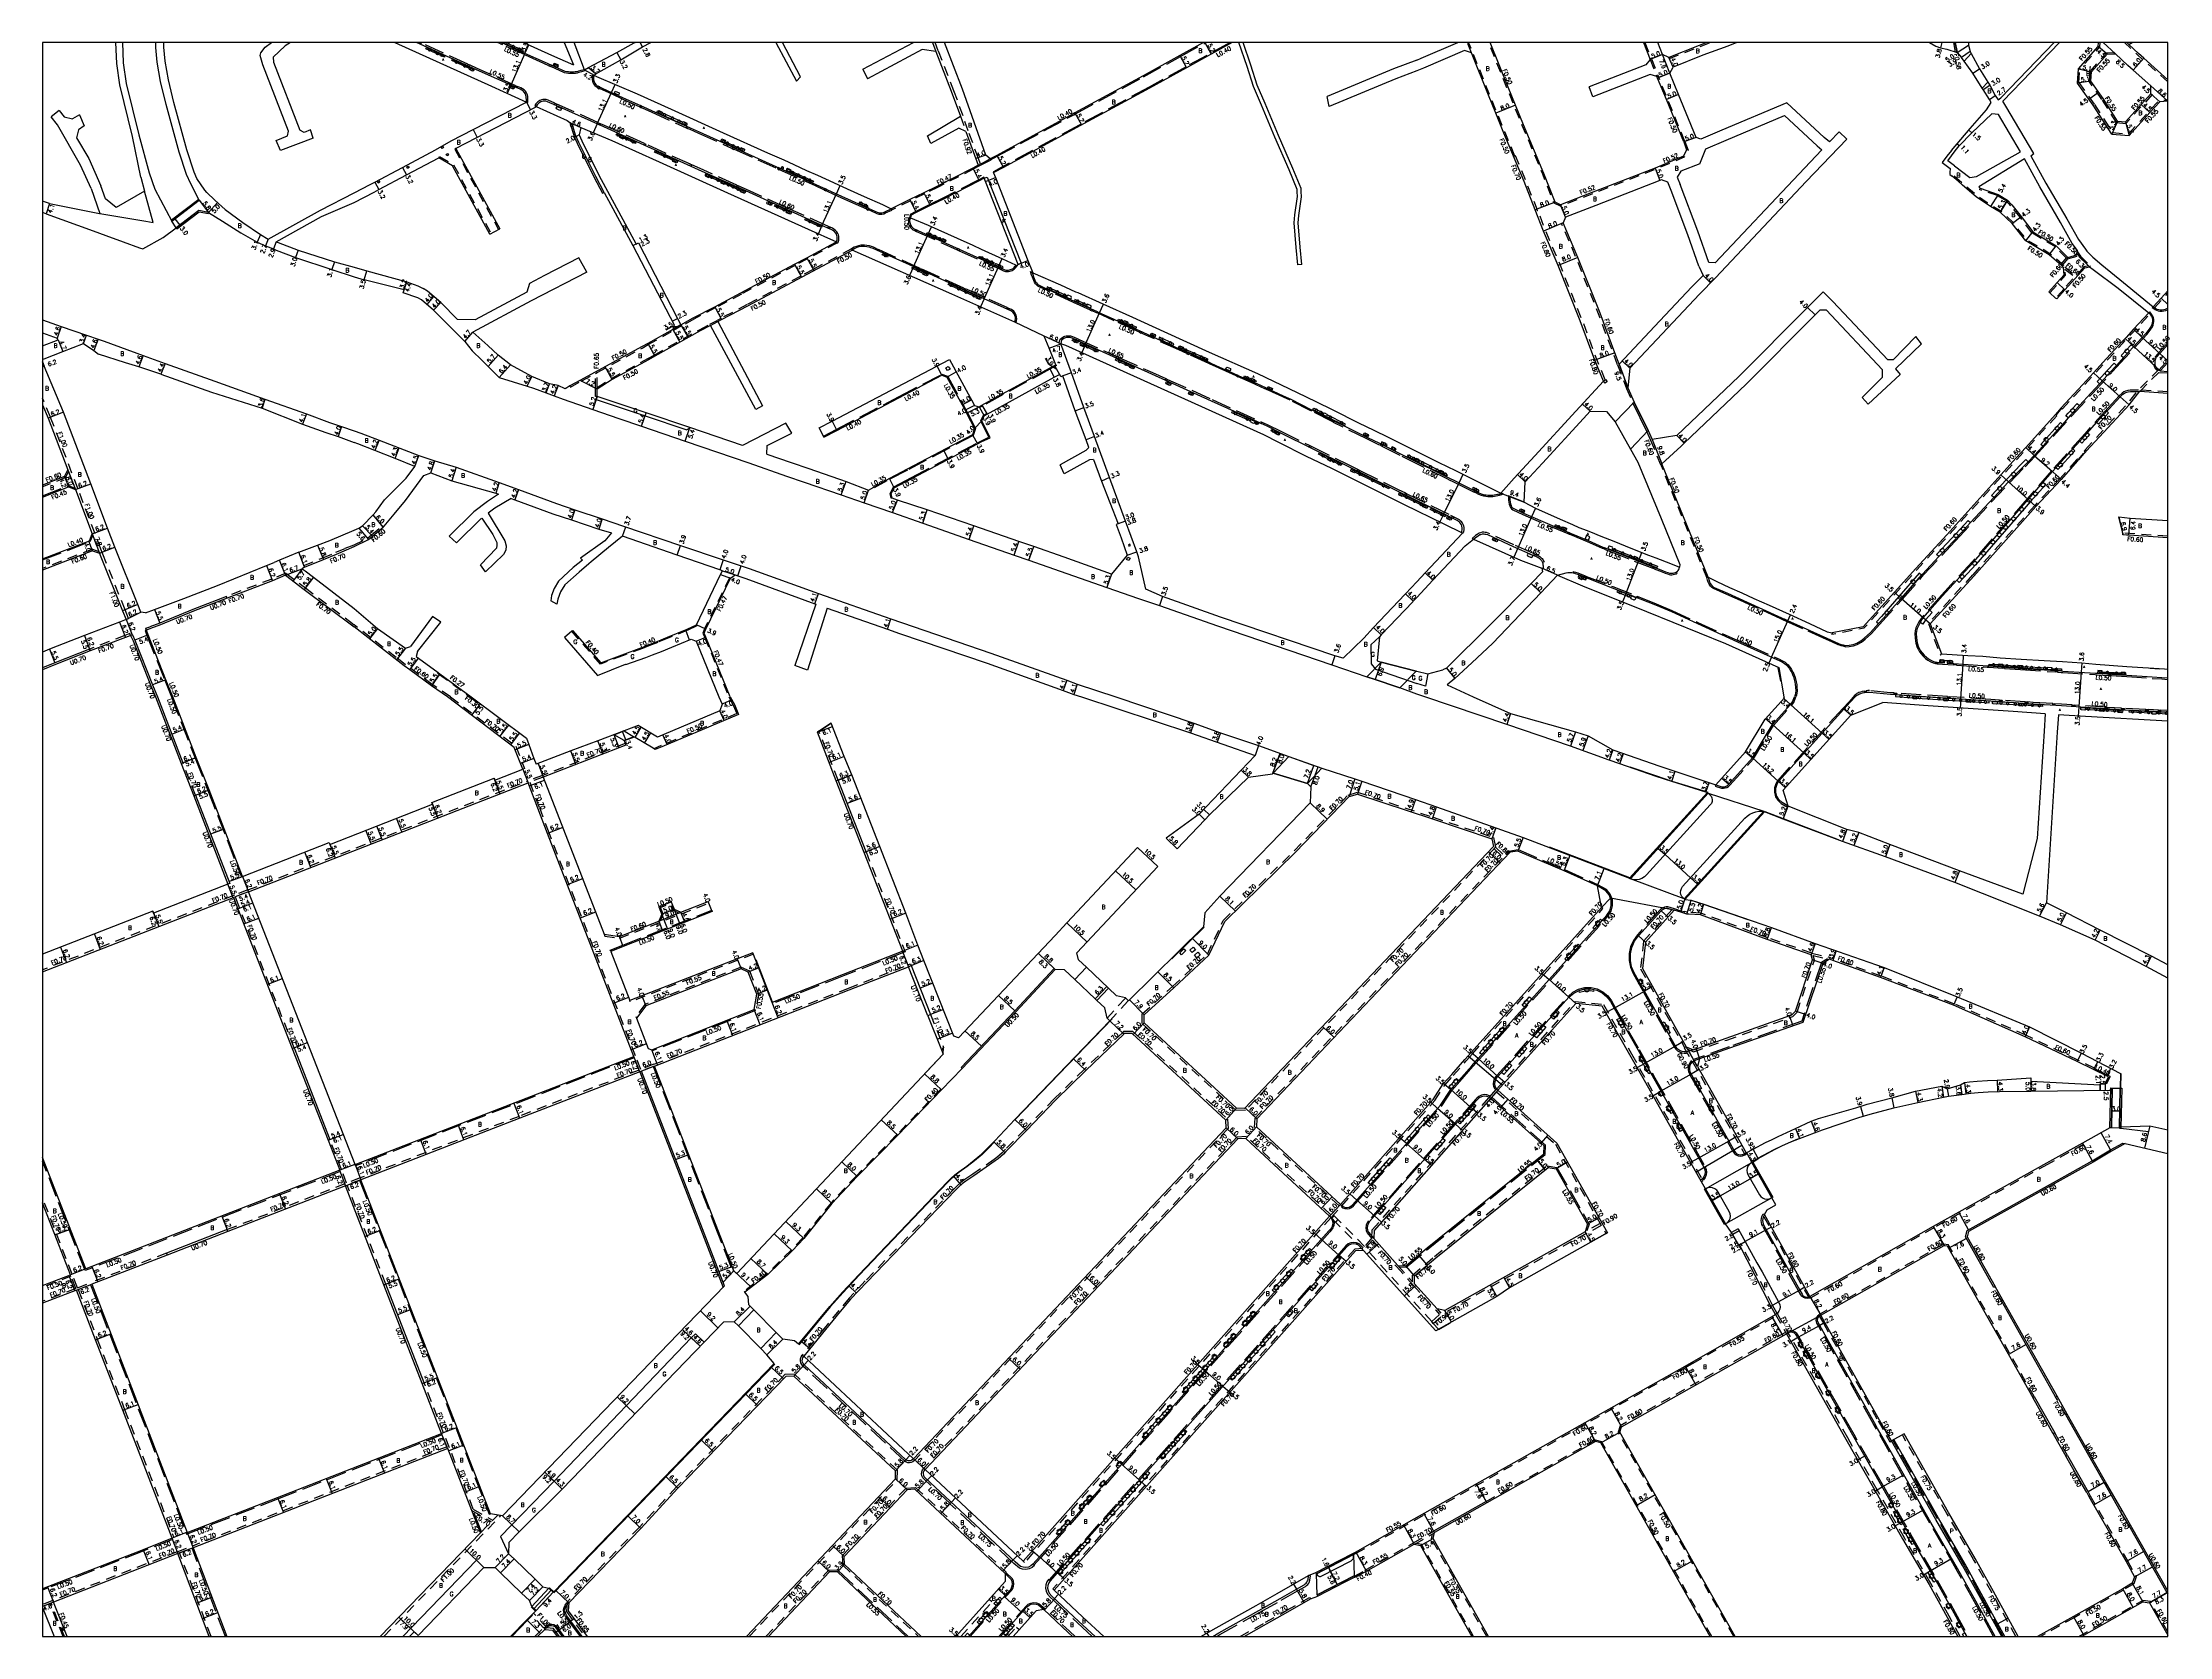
# Model space of a CAD drawing. Header units: metres. Extents: x -3200 to -2399, y -108600 to -108000.
import ezdxf

# ---------------------------------------------------------------- set-up
doc = ezdxf.new("R2010")
doc.units = ezdxf.units.M
doc.header["$LTSCALE"] = 2.5
for name, pattern in [('22320', [2.5, 1.5, -1]), ('22330', [4, 3, -1]), ('51070', [2.5, 1.5, -1])]:
    doc.linetypes.add(name, pattern=pattern)
doc.layers.get('0').update_dxf_attribs({"color": 150, "lineweight": 50})
for name, color, linetype in [('2101000', 7, 'Continuous'), ('2101001', 1, 'Continuous'), ('2102000', 4, 'Continuous'), ('2102001', 191, 'Continuous'), ('2203000', 1, 'Continuous'), ('2213000', 3, 'Continuous'), ('2227000', 1, 'Continuous'), ('2231000', 4, 'Continuous'), ('2232000', 120, '22320'), ('2232001', 7, 'Continuous'), ('2233000', 120, '22330'), ('2235000', 4, 'Continuous'), ('2236000', 3, 'Continuous'), ('2236100', 3, 'Continuous'), ('2238000', 3, 'Continuous'), ('2239000', 3, 'Continuous'), ('5107000', 4, '51070'), ('6132000', 60, '61320'), ('6165200', 90, '61300'), ('9107000', 4, 'Continuous'), ('9201100', 215, 'Continuous'), ('9201101', 7, 'Continuous'), ('9201500', 222, 'Continuous'), ('9201501', 222, 'Continuous'), ('9201600', 215, 'Continuous'), ('9202100', 82, 'Continuous'), ('9202101', 82, 'Continuous'), ('9202200', 82, 'Continuous'), ('9203500', 155, 'Continuous'), ('999', 7, 'Continuous')]:
    doc.layers.add(name, color=color, linetype=linetype)
for name, color, linetype, lineweight in [('9301100', 1, 'Continuous', 30), ('9303100', 1, 'Continuous', 30), ('9304120', 1, 'Continuous', 30)]:
    doc.layers.add(name, color=color, linetype=linetype, lineweight=lineweight)
doc.styles.add('Dm_Anotation', font='txt.shx', dxfattribs={"bigfont": 'pscdm.shx'})
doc.linetypes.add('61300', pattern='A,2,-0.75,[1,dmdr.shx,S=0.15,R=0,X=0,Y=0],-0.75', length=3.5)
doc.linetypes.add('61320', pattern='A,0,[3,dmdr.shx,S=0.25,R=0,X=0,Y=0],1.5,[3,dmdr.shx,S=0.25,R=0,X=0,Y=0]', length=1.5)

# ---------------------------------------------------------------- blocks, each defined once
blk = doc.blocks.new('223800')
at = {"color": 0, "linetype": 'Continuous'}
blk.add_circle((0, 0), 0.75, dxfattribs=at)
blk = doc.blocks.new('223900')
at = {"linetype": 'Continuous'}
for centre, start, end in [((-0.57735, 0.333333), 30, 270), ((-0.57735, -0.333333), 90, 330), ((0, 0.666667), 330, 210), ((0.57735, 0.333333), 270, 150), ((0.57735, -0.333333), 210, 90), ((0, -0.666667), 150, 30)]:
    blk.add_arc(centre, 0.333333, start, end, dxfattribs=at)

msp = doc.modelspace()

# ---------------------------------------------------------------- linework, layer by layer
at = {"layer": '2101000'}
for points in [[(-3067.45, -108000), (-3031.05, -108016.48), (-3017.89, -108022.48)], [(-3018.91, -108000), (-3008.39, -108004.77), (-3000.14, -108008.44)], [(-2996.06, -108010.24), (-2994.54, -108009.42), (-2983.88, -108003.71), (-2977.27, -108000.16), (-2976.96, -108000)], [(-2992.42, -108012.33), (-2991.67, -108011.76), (-2982.33, -108006.51), (-2974.15, -108001.68), (-2970.99, -108000)], [(-2762.96, -108000), (-2771.88, -108004.92), (-2785.77, -108012.57), (-2811.37, -108026.47), (-2812.04, -108026.83), (-2840.82, -108042.48), (-2843.32, -108043.84), (-2843.33, -108043.82), (-2844.95, -108042.34), (-2853.74, -108017.54), (-2860.53, -108000)], [(-2752.18, -108000), (-2769.38, -108009.47), (-2783.27, -108017.13), (-2809.56, -108031.4), (-2838.33, -108047.05), (-2841.65, -108048.85), (-2842.02, -108049.04), (-2841.32, -108050.81), (-2829.06, -108082.08), (-2827.26, -108086.67)], [(-2433.67, -108009.84), (-2426.21, -108001.43), (-2426.1, -108000)], [(-2863.71, -108003.41), (-2857.93, -108018.35), (-2854.51, -108027.75)], [(-2424.37, -108021.1), (-2428.98, -108014.6), (-2428.75, -108011.06), (-2422.85, -108004.42), (-2419.75, -108004.23)], [(-2992.42, -108012.33), (-2991.46, -108012.82), (-2976.14, -108019.36), (-2963.4, -108025.06), (-2943.8, -108033.94), (-2927.06, -108041.53), (-2920.95, -108044.19), (-2917.17, -108045.88), (-2912.42, -108048.17), (-2908.26, -108049.96), (-2902.32, -108052.65), (-2897.07, -108055.02), (-2890.71, -108057.9), (-2883.81, -108061.03), (-2880.61, -108062.63)], [(-2428.11, -108023.61), (-2429.74, -108021.31), (-2434.04, -108015.26)], [(-3052.05, -108040.36), (-3046.15, -108037.03), (-3037.91, -108032.79), (-3017.89, -108022.48)], [(-3014.52, -108024.46), (-3044.4, -108039.84)], [(-3014.52, -108024.46), (-3014.17, -108024.04), (-3002.46, -108029.3), (-3001.57, -108030.15)], [(-2421.12, -108034.43), (-2428.11, -108023.61)], [(-2418.97, -108029.59), (-2424.37, -108021.1)], [(-2410.06, -108023.34), (-2415.98, -108029.85)], [(-2400.05, -108022.03), (-2403.08, -108022.35), (-2406.73, -108026.37)], [(-3001.57, -108030.15), (-2999.76, -108035.74), (-2998.8, -108037.88), (-2992.36, -108050.81), (-2989.16, -108056.76), (-2988.54, -108056.43), (-2977.76, -108076.44), (-2962.3, -108106.23), (-2962.75, -108107.98), (-2972.22, -108113.28), (-2974.52, -108114.57), (-2997.53, -108127.07), (-3001.5, -108129.23), (-3002.7, -108129.95), (-3003.25, -108130.3), (-3005.95, -108129.08), (-3009.16, -108128.42), (-3015.77, -108125.76), (-3023.82, -108121.31), (-3028.54, -108117.63), (-3032.35, -108114.03), (-3037.97, -108109.04)], [(-2997.36, -108032.01), (-2998, -108034.8), (-2997.01, -108036.99), (-2990.58, -108049.89), (-2976.61, -108075.84), (-2975.72, -108075.38), (-2960.96, -108103.82), (-2959.69, -108106.27), (-2955.09, -108103.69), (-2946.99, -108099.44), (-2937.1, -108094.24), (-2916.96, -108083.49), (-2912.31, -108081.01), (-2901.41, -108075.2)], [(-2997.36, -108032.01), (-2985.66, -108036.91), (-2967.95, -108044.96), (-2942.23, -108056.61), (-2911.77, -108070.27), (-2901.12, -108074.96), (-2901.41, -108075.2)], [(-2852.4, -108033.55), (-2847.8, -108046.16)], [(-2406.73, -108026.37), (-2414.54, -108034.95)], [(-3082.74, -108056.58), (-3076.65, -108053.47), (-3074.91, -108052.54), (-3064.56, -108047.03), (-3052.05, -108040.36)], [(-2481.5, -108040.69), (-2483.18, -108042.74), (-2484.98, -108045.19), (-2481.95, -108047.45)], [(-2480.35, -108046.4), (-2482.87, -108044.52), (-2480.1, -108040.73)], [(-3082.74, -108060.17), (-3075.17, -108056.31), (-3073.4, -108055.37), (-3063.06, -108049.85), (-3050.84, -108043.34)], [(-2847.8, -108046.16), (-2849.88, -108047.23), (-2863.09, -108054.01), (-2868.25, -108056.55), (-2873.5, -108059.13), (-2880.61, -108062.63)], [(-2481.95, -108047.45), (-2482.05, -108048.97), (-2482.1, -108049.66)], [(-3178.42, -108064.36), (-3161.09, -108067.19), (-3158.31, -108067.71), (-3161.64, -108055.92)], [(-3157.73, -108055.19), (-3151.27, -108067.23)], [(-3135.16, -108059.39), (-3138.13, -108056.44)], [(-3095.42, -108063.05), (-3082.74, -108056.58)], [(-2833.13, -108084.04), (-2832.79, -108083.54), (-2845.05, -108052.26), (-2845.52, -108051.07), (-2847.41, -108052.04), (-2860.66, -108058.83), (-2865.86, -108061.39), (-2871.12, -108063.98), (-2873.09, -108064.94), (-2873.28, -108065.99)], [(-2482.1, -108049.66), (-2481.25, -108050.31)], [(-2470.69, -108054.88), (-2463.9, -108057.18), (-2460.3, -108059.35), (-2458.73, -108061.1), (-2455.23, -108065.44), (-2450.83, -108071.24), (-2442.03, -108076.54), (-2437.64, -108080.91)], [(-3197.32, -108060.63), (-3200, -108059.68)], [(-3198.69, -108064.49), (-3200, -108064.03)], [(-3198.69, -108064.49), (-3180.95, -108070.92), (-3176.15, -108072.65), (-3169.63, -108075.01)], [(-3197.32, -108060.63), (-3178.56, -108064.34), (-3178.42, -108064.36)], [(-3151.27, -108067.23), (-3140.99, -108059.36), (-3141.22, -108059.04)], [(-3137.51, -108064), (-3141.13, -108063.25), (-3148.34, -108068.76), (-3149.72, -108069.81)], [(-3137.51, -108064), (-3132.2, -108067.25)], [(-3135.16, -108059.39), (-3131.22, -108062.9), (-3124.58, -108067.77), (-3117.99, -108072.32), (-3115.01, -108073.98)], [(-3115.01, -108073.98), (-3095.42, -108063.05)], [(-3112.03, -108075.02), (-3094.99, -108065.53)], [(-3094.99, -108065.53), (-3082.74, -108060.17)], [(-3169.63, -108075.01), (-3163.49, -108077.27), (-3162.2, -108077.63), (-3154.62, -108073.44), (-3149.72, -108069.81)], [(-3132.2, -108067.25), (-3125.4, -108071.63), (-3119.2, -108075.17), (-3116.05, -108076.48), (-3113.12, -108077.71), (-3112.1, -108078.11), (-3104.79, -108080.94), (-3091.05, -108085.48), (-3082.74, -108088.14)], [(-2873.28, -108065.99), (-2866.68, -108068.78), (-2855.78, -108073.6), (-2849.87, -108076.33), (-2846.73, -108077.76), (-2838.62, -108081.41), (-2833.74, -108083.63), (-2833.13, -108084.04)], [(-3112.03, -108075.02), (-3111.32, -108075.27), (-3103.84, -108078.1), (-3090.11, -108082.53), (-3082.74, -108084.51)], [(-2945.87, -108105.06), (-2944.44, -108104.3), (-2934.53, -108099.1), (-2895.27, -108078.15)], [(-2822.93, -108110.55), (-2834.01, -108105.27), (-2857.7, -108094.66), (-2895.27, -108078.15)], [(-2437.64, -108080.91), (-2433.89, -108079.85)], [(-3082.74, -108084.51), (-3077.98, -108085.97), (-3062.91, -108090.07), (-3058.77, -108091.64), (-3056.72, -108092.64)], [(-3082.74, -108088.14), (-3078.9, -108089.34)], [(-3041.08, -108112.57), (-3052.79, -108100.8), (-3057.39, -108096.91), (-3058.78, -108096.07), (-3064.28, -108094.26), (-3063.91, -108093.12), (-3078.9, -108089.34)], [(-2827.26, -108086.67), (-2816.85, -108091.25), (-2811.17, -108093.78), (-2810.35, -108094.09), (-2800.91, -108098.35), (-2789.68, -108103.39), (-2777.93, -108108.78), (-2760.81, -108116.54), (-2742.69, -108124.57), (-2727.68, -108131.74), (-2720.75, -108135.16), (-2714.32, -108138.31), (-2704.62, -108143.16), (-2698.92, -108145.91), (-2693.44, -108148.6), (-2687.22, -108151.71), (-2674.42, -108158.03), (-2668.1, -108161.1), (-2661.66, -108164.33), (-2656.09, -108167.1), (-2651.07, -108169.61)], [(-2431.25, -108084.81), (-2438.72, -108093.04)], [(-3043.75, -108104.27), (-3050.07, -108097.87), (-3055.05, -108093.65), (-3056.72, -108092.64)], [(-2438.72, -108093.04), (-2441.85, -108096.54)], [(-3200, -108104.43), (-3192.96, -108106.9)], [(-3200, -108109.3), (-3194.48, -108111.24)], [(-3200, -108114.23), (-3194.09, -108111.95)], [(-3194.09, -108111.95), (-3194.48, -108111.24)], [(-3192.96, -108106.9), (-3183.48, -108110.13), (-3179.01, -108111.66), (-3176.76, -108112.43), (-3162.14, -108117.76), (-3153.79, -108120.81)], [(-3188.49, -108114.78), (-3184.59, -108113.34), (-3180.63, -108115.96), (-3178.92, -108117.27)], [(-3041.08, -108112.57), (-3038.34, -108116), (-3034.61, -108119.62), (-3032.24, -108121.97), (-3028.12, -108126.05), (-3017.57, -108129.33), (-3015.21, -108130.12), (-3010.43, -108131.9), (-3007.41, -108133.02), (-3004.07, -108134.26)], [(-2948.59, -108106.48), (-2952.47, -108108.52), (-2969.54, -108118.08), (-2971.86, -108119.39), (-2985.6, -108126.85), (-2991.26, -108130.43)], [(-2858.6, -108119.34), (-2850.77, -108133.64), (-2850.31, -108134.47), (-2849.15, -108136.57), (-2847.44, -108137.11), (-2846.4, -108136.55), (-2820.99, -108122.62), (-2818.53, -108121.28), (-2821.06, -108115.03), (-2822.93, -108110.55)], [(-2665.53, -108184.72), (-2672.41, -108181.25), (-2687.29, -108173.97), (-2714.69, -108160.37), (-2724.21, -108155.83), (-2734.7, -108150.52), (-2740.27, -108147.71), (-2769.97, -108134.27), (-2814.78, -108114.01), (-2816.65, -108113.41)], [(-2702.69, -108224.18), (-2710.38, -108231.74), (-2713.51, -108230.89), (-2756.63, -108216.25), (-2778.45, -108208.59), (-2784.76, -108205.75), (-2787.42, -108193.62), (-2788.08, -108191.7), (-2792.32, -108180.14), (-2798.35, -108163.72), (-2804.02, -108148.32), (-2808, -108137.39), (-2812.74, -108124.31), (-2816.65, -108113.41)], [(-3200, -108119.37), (-3199.34, -108119.11), (-3192.35, -108116.32), (-3188.49, -108114.78)], [(-3162.96, -108214.38), (-3164.08, -108211.58), (-3172.76, -108189.99), (-3175.49, -108182.77), (-3181.8, -108166.09), (-3192.15, -108139.17), (-3199.38, -108121.79), (-3200, -108120.19)], [(-3155.48, -108124.87), (-3163.76, -108122.07), (-3168.76, -108120.56), (-3178.92, -108117.27)], [(-3153.79, -108120.81), (-3135.12, -108127.51), (-3116.29, -108134.2)], [(-2907.7, -108145.08), (-2902.83, -108142.53), (-2858.6, -108119.34)], [(-3155.48, -108124.87), (-3136.42, -108131.59), (-3117.39, -108137.63)], [(-2905.89, -108148.53), (-2901.02, -108145.98), (-2861.44, -108125.24), (-2859.56, -108125.91), (-2853.86, -108136.32), (-2852.71, -108138.41), (-2852.16, -108139.51), (-2849.21, -108145.33), (-2849.94, -108147.62), (-2874.59, -108160.61), (-2881.21, -108164.1), (-2882.34, -108164.7), (-2887.1, -108167.36)], [(-2804.41, -108156.96), (-2801.37, -108165.06), (-2795.13, -108181.19), (-2795.88, -108181.47), (-2793.95, -108186.39), (-2791.67, -108192.94), (-2797.64, -108200.1), (-2815.39, -108193.68), (-2826.87, -108189.68), (-2832.5, -108187.82), (-2849.5, -108181.91), (-2866.97, -108175.93), (-2878.22, -108172.3), (-2880.25, -108171.48), (-2880.52, -108169.8), (-2879.41, -108167.56), (-2872.77, -108164.06), (-2848.11, -108151.07), (-2846.38, -108150.21), (-2843.34, -108148.75), (-2846.45, -108142.43), (-2845.56, -108140.53), (-2844.49, -108139.95), (-2819.17, -108125.96), (-2817.2, -108125), (-2817.09, -108124.94)], [(-2806.12, -108152.39), (-2807.2, -108149.52), (-2811.29, -108138.59), (-2815.94, -108125.46), (-2816.71, -108125.82), (-2817.09, -108124.94)], [(-3200, -108136.43), (-3197.94, -108141.4), (-3190.47, -108160.82)], [(-3117.39, -108137.63), (-3102.11, -108143.65), (-3093.41, -108146.75), (-3088.76, -108148.36), (-3082.74, -108150.58)], [(-3116.29, -108134.2), (-3100.68, -108139.8), (-3092.02, -108143), (-3087.41, -108144.59), (-3082.74, -108146.21)], [(-3004.07, -108134.26), (-2992.88, -108138.15), (-2983.09, -108141.53), (-2974.5, -108144.47), (-2958.06, -108150.02), (-2934.13, -108158.26), (-2919.94, -108163.23), (-2913.36, -108165.53), (-2899.37, -108170.28), (-2890.68, -108173.23), (-2880.05, -108176.96), (-2868.65, -108180.96)], [(-2991.2, -108133.23), (-2991.26, -108130.43)], [(-2936.48, -108151.74), (-2956.31, -108144.91), (-2972.84, -108139.33), (-2991.2, -108133.23)], [(-3082.74, -108146.21), (-3080.24, -108147.08), (-3073.33, -108149.7), (-3058.3, -108155.41), (-3052.38, -108157.4), (-3044.28, -108159.89), (-3028.12, -108165.56), (-3020.84, -108168.2), (-3006.59, -108173.51), (-2999.63, -108175.86), (-2989.37, -108179.34), (-2981.29, -108182.08), (-2959.89, -108189.33), (-2943.83, -108194.68), (-2937.07, -108196.93), (-2933.96, -108197.97), (-2907.94, -108207.39), (-2880.65, -108216.95), (-2843.1, -108229.88), (-2814.45, -108240.08), (-2810.5, -108241.49), (-2796.04, -108246.3)], [(-3059.81, -108159.64), (-3067.3, -108156.59), (-3074.88, -108153.6), (-3081.28, -108151.11), (-3082.74, -108150.58)], [(-3191.74, -108163.32), (-3190.47, -108160.82)], [(-2927.35, -108154.91), (-2918.2, -108158.12), (-2911.56, -108160.33), (-2897.56, -108165.3), (-2889.05, -108168.5), (-2887.1, -108167.36)], [(-3191.74, -108163.32), (-3200, -108166.62)], [(-3200, -108171.14), (-3190.19, -108167.22)], [(-3190.19, -108167.22), (-3187.6, -108168.29)], [(-3187.6, -108168.29), (-3181.29, -108184.96)], [(-3053.9, -108161.95), (-3045.88, -108165.05), (-3029.35, -108169.57), (-3028.31, -108169.95)], [(-3023.57, -108171.67), (-3022.25, -108172.15), (-3007.94, -108177.38), (-3000.9, -108179.66), (-2990.59, -108183.15), (-2985.86, -108184.57)], [(-2642.34, -108173.08), (-2638.08, -108175.26), (-2628.8, -108179.39), (-2624.11, -108181.43), (-2621.7, -108182.54), (-2618.53, -108183.69), (-2615.88, -108184.82), (-2614.04, -108185.59), (-2607.96, -108187.94), (-2602.75, -108190.05), (-2595.45, -108192.93), (-2592.7, -108194), (-2587.19, -108196.14), (-2583.84, -108197.49)], [(-3182.35, -108187.56), (-3181.29, -108184.96)], [(-3103.54, -108191.83), (-3096.5, -108189.25), (-3091.85, -108187.48), (-3082.74, -108183.57)], [(-3082.74, -108183.57), (-3080.9, -108182.77), (-3079.52, -108181.89), (-3075.6, -108177.79)], [(-3077.32, -108187.09), (-3075.75, -108185.76), (-3071.8, -108182.43)], [(-2868.65, -108180.96), (-2851.24, -108187.02), (-2834.23, -108192.94), (-2828.7, -108194.86), (-2816.95, -108198.95), (-2799.4, -108205.11), (-2787.41, -108209.31), (-2779.59, -108211.89), (-2757.77, -108219.56), (-2714.68, -108234.3), (-2701.5, -108238.76)], [(-2418.44, -108178.57), (-2414.18, -108179.06)], [(-2414.18, -108179.06), (-2400, -108179.98)], [(-3200, -108194.3), (-3182.35, -108187.56)], [(-3181.2, -108191.4), (-3200, -108198.58)], [(-3181.2, -108191.4), (-3178.53, -108192.26)], [(-3178.53, -108192.26), (-3178.28, -108192.93), (-3169.84, -108213.89), (-3168.5, -108217.16), (-3168.51, -108217.17)], [(-3103.54, -108191.83), (-3110.83, -108194.89), (-3112.81, -108195.7)], [(-3101.36, -108197.52), (-3094.28, -108194.62), (-3089.29, -108192.55), (-3082.74, -108189.74)], [(-3082.74, -108189.74), (-3077.32, -108187.09)], [(-2953.9, -108219.21), (-2944.77, -108200.25), (-2944.07, -108198.81), (-2945.1, -108198.47), (-2961.12, -108193.03), (-2981.66, -108185.87)], [(-2664.53, -108189.5), (-2661.38, -108186.99), (-2643.71, -108194.86), (-2635.64, -108197.89)], [(-3161.2, -108214.63), (-3157.83, -108213.41), (-3146.86, -108209.33), (-3134.19, -108204.4), (-3115.68, -108196.86), (-3112.81, -108195.7)], [(-3108.53, -108200.54), (-3113.43, -108202.64), (-3130.56, -108209.14), (-3130.81, -108208.48), (-3143.48, -108213.42), (-3155.83, -108218.53), (-3159.67, -108219.98)], [(-3108.53, -108200.54), (-3101.5, -108205.86), (-3082.74, -108219.97)], [(-3101.14, -108198.81), (-3097.99, -108201.24), (-3082.74, -108213.03)], [(-2941.16, -108246.3), (-2950.29, -108223.8), (-2950.91, -108222.28), (-2950.36, -108220.86), (-2941.02, -108201.65), (-2939.33, -108200.39), (-2938.33, -108200.73), (-2935.28, -108201.75), (-2909.35, -108211.24), (-2908.96, -108211.38)], [(-2629.7, -108200.53), (-2620.39, -108204.49), (-2596.26, -108214.15), (-2566.49, -108226.25), (-2546.45, -108235.27)], [(-2573.04, -108201.22), (-2569.77, -108202.93), (-2565.03, -108205.1), (-2560.41, -108207.21), (-2555.9, -108209.25), (-2550.11, -108211.85), (-2542.5, -108215.18), (-2534.83, -108218.73), (-2528.26, -108221.79), (-2526.39, -108222.24)], [(-2682.75, -108203.05), (-2686.95, -108207.52), (-2687.17, -108207.75), (-2698.97, -108220.24), (-2702.69, -108224.18)], [(-2682.75, -108208.89), (-2684.03, -108210.26), (-2684.26, -108210.5), (-2696.07, -108222.99), (-2696.77, -108223.74), (-2697.65, -108232.75), (-2696.16, -108233.29)], [(-3168.51, -108217.17), (-3171.02, -108218.13), (-3184.24, -108223.21)], [(-3161.2, -108214.63), (-3162.96, -108214.38)], [(-3082.74, -108213.03), (-3073.86, -108220.52), (-3063.42, -108227.96)], [(-2904.6, -108212.93), (-2882, -108220.82), (-2877.45, -108222.41), (-2844.41, -108233.65), (-2815.84, -108243.94), (-2811.79, -108245.38), (-2808.97, -108246.3)], [(-3184.24, -108223.21), (-3197.35, -108228.38), (-3200, -108229.43)], [(-3166.18, -108222.91), (-3168.8, -108223.92), (-3182.02, -108229)], [(-3166.18, -108222.91), (-3165.27, -108224.98), (-3158.55, -108241.84), (-3156.78, -108246.3)], [(-3160.84, -108221.17), (-3161.06, -108220.5), (-3159.67, -108219.98)], [(-3150.97, -108246.3), (-3153.54, -108239.84), (-3160.24, -108223), (-3160.84, -108221.17)], [(-3047.53, -108246.3), (-3053.65, -108242.11), (-3061.69, -108236.16), (-3063.85, -108234.57), (-3067.22, -108231.97), (-3082.74, -108219.97)], [(-2954, -108225.3), (-2945.47, -108246.3)], [(-3182.02, -108229), (-3182.27, -108228.34), (-3195.33, -108233.5), (-3200, -108235.34)], [(-3059.3, -108231.14), (-3058.44, -108231.73), (-3051.11, -108237.15), (-3050.44, -108237.64), (-3038.64, -108246.3)], [(-2485.18, -108230.09), (-2475.23, -108230.71), (-2469.64, -108230.99), (-2463.14, -108231.58), (-2455.19, -108232.08), (-2446.56, -108232.59), (-2439.6, -108233.01), (-2432.38, -108233.53), (-2427.08, -108233.94), (-2415.44, -108234.83), (-2401.3, -108235.77), (-2400, -108235.85)], [(-2682.93, -108236.58), (-2682.75, -108236.62)], [(-3156.78, -108246.3), (-3147.16, -108271.13), (-3147.82, -108271.38), (-3143.08, -108283.59), (-3142.43, -108283.34), (-3129.56, -108316.53), (-3130.21, -108316.78)], [(-3124.69, -108313.87), (-3137.3, -108281.35), (-3142.13, -108269.18), (-3150.97, -108246.3)], [(-3124.69, -108313.87), (-3092.15, -108301.18), (-3091.9, -108301.84), (-3053.2, -108286.74), (-3053.45, -108286.09), (-3030.06, -108276.97), (-3029.81, -108277.62), (-3019.25, -108273.5), (-3022.43, -108265.35), (-3047.53, -108246.3)], [(-3038.64, -108246.3), (-3017.87, -108261.9), (-3016.97, -108264.21), (-3015.03, -108269.45), (-3014.17, -108271.65)], [(-2945.47, -108246.3), (-2944.18, -108249.03), (-2945.03, -108251.54), (-2968.47, -108261.43), (-2975.74, -108257.07), (-2981.07, -108259.12), (-2990.93, -108262.91), (-3001.2, -108266.65), (-3014.17, -108271.65)], [(-2941.16, -108246.3), (-2939.52, -108249.21), (-2937.97, -108252.89), (-2966.91, -108265.11), (-2969.35, -108266.14), (-2970.78, -108265.29), (-2976.97, -108261.58), (-2977.37, -108261.34), (-2981.1, -108262.77), (-2980.42, -108264.55), (-3011.52, -108276.52), (-2988.62, -108335.68), (-2982.88, -108336.52), (-2968.07, -108330.7)], [(-2808.97, -108246.3), (-2767.94, -108259.83), (-2743.6, -108268.42), (-2764.65, -108290.52), (-2777.05, -108299.49)], [(-2796.04, -108246.3), (-2766.67, -108256.25), (-2756.62, -108259.79), (-2742.27, -108264.64), (-2730.82, -108268.74)], [(-2682.75, -108245.23), (-2689.14, -108242.96)], [(-2573.3, -108282.34), (-2573.86, -108282.15), (-2586.76, -108278.22), (-2592.58, -108276.26), (-2606.31, -108271.57), (-2610.26, -108270.19), (-2624.86, -108264.87), (-2648.8, -108256.72), (-2679.72, -108246.3)], [(-2661.46, -108246.3), (-2647.39, -108252.56), (-2622.91, -108259.51), (-2618.21, -108261.01), (-2608.88, -108266.22), (-2591.25, -108272.38), (-2570.2, -108279.48)], [(-2570.2, -108279.48), (-2558.94, -108266.96), (-2551.63, -108254.7), (-2544.36, -108246.65), (-2544.49, -108246.31)], [(-2454.54, -108320.56), (-2478.47, -108311.74), (-2504.61, -108301.83), (-2516.38, -108297.39), (-2520.86, -108296.21), (-2542.97, -108287.45), (-2544.77, -108281.42), (-2519.32, -108253.24), (-2507.29, -108248.45)], [(-2446.18, -108252.69), (-2458.23, -108251.85), (-2490.21, -108249.74), (-2507.29, -108248.45)], [(-2787.84, -108302.96), (-2814.45, -108331.43), (-2818.84, -108336.08), (-2855.27, -108374.63), (-2856.92, -108374.05), (-2856.92, -108374.05), (-2868.21, -108345.57), (-2870.48, -108339.83), (-2875.08, -108327.78), (-2884.82, -108302.58), (-2895.34, -108275.63), (-2898.24, -108268.75), (-2903.15, -108256.18)], [(-2400, -108255.42), (-2430.99, -108253.75), (-2441.19, -108253.04)], [(-2876.16, -108342.05), (-2890.68, -108304.88), (-2890.03, -108304.62), (-2900.56, -108277.67), (-2901.21, -108277.92), (-2908.35, -108259.65)], [(-2718.46, -108273.13), (-2705.98, -108277.22), (-2703.45, -108278.06), (-2683.25, -108284.97), (-2675.29, -108287.71), (-2642.67, -108299.21), (-2602.6, -108314.55), (-2602.3, -108314.82), (-2573, -108282.61), (-2573.3, -108282.34)], [(-3122.43, -108319.65), (-3017.25, -108278.62)], [(-2977.47, -108381.66), (-3009.95, -108297.74), (-3013.55, -108288.16), (-3017.25, -108278.62)], [(-2723.89, -108278.88), (-2722.56, -108280.2), (-2722.82, -108286.2), (-2756.81, -108321.31), (-2762.44, -108327.66), (-2762.94, -108332.91), (-2791.25, -108360.68), (-2792.33, -108359.64), (-2795.75, -108358.89), (-2798.77, -108356.02)], [(-2772.86, -108303.49), (-2762.48, -108292.59), (-2760.73, -108290.76), (-2746.08, -108276.54), (-2736.97, -108275.25), (-2736.9, -108275.06), (-2736.82, -108275.09)], [(-2400, -108352.21), (-2408.15, -108347.77), (-2427.4, -108337.9), (-2440.4, -108332.11), (-2448.26, -108328.81), (-2480.14, -108316.24), (-2506.3, -108306.54), (-2522.48, -108300.73), (-2544.84, -108292.3), (-2551.8, -108289.61), (-2552.09, -108289.35), (-2582.12, -108322.36), (-2581.83, -108322.63), (-2579.44, -108322.86), (-2574.66, -108324.36), (-2549.21, -108333.18), (-2532.72, -108339.1), (-2506.74, -108348.14), (-2479.33, -108359.19), (-2452.07, -108370.56), (-2432.53, -108380.45), (-2417.8, -108388.13), (-2417.92, -108393.62), (-2418.25, -108408.62), (-2417.65, -108408.63), (-2417.64, -108408.15), (-2406.79, -108407.76), (-2400, -108409.34)], [(-2807.1, -108348.1), (-2810.03, -108345.31), (-2810.62, -108342.71), (-2780.17, -108310.13)], [(-3130.21, -108316.78), (-3158.25, -108327.68), (-3158.51, -108327.03), (-3200, -108343.16)], [(-3200, -108349.81), (-3128.12, -108321.87), (-3127.47, -108321.61), (-3125.81, -108325.85), (-3126.47, -108326.11), (-3105.99, -108378.63), (-3105.33, -108378.38), (-3091.84, -108412.99), (-3092.49, -108413.24), (-3088.11, -108424.49)], [(-3082.38, -108422.38), (-3122.43, -108319.65)], [(-2947.95, -108327.1), (-2981.41, -108340.25), (-2986.13, -108342.1)], [(-2968.04, -108325.32), (-2966.94, -108328.11), (-2968.07, -108330.7)], [(-2963.38, -108323.49), (-2962.28, -108326.28), (-2959.69, -108327.41)], [(-2959.69, -108327.41), (-2949.41, -108323.37)], [(-2583.33, -108327.4), (-2585.87, -108326.6), (-2596.65, -108338.6), (-2597.79, -108348.53), (-2581.27, -108377.99), (-2578.5, -108379.14), (-2566.3, -108374.82), (-2541.55, -108366.06), (-2540.19, -108364.59), (-2533.73, -108345.35), (-2534.27, -108343.43), (-2550.83, -108337.7), (-2575.92, -108328.37), (-2580.32, -108328.14), (-2581.09, -108328.1), (-2583.33, -108327.4)], [(-2400, -108347.15), (-2406.2, -108343.94), (-2425.51, -108334.16), (-2438.15, -108327.65), (-2445.73, -108323.81)], [(-2986.13, -108342.1), (-2978.97, -108360.6)], [(-2932.63, -108342.66), (-2978.97, -108360.6)], [(-2876.16, -108342.05), (-2898.64, -108350.85), (-2925.4, -108361.32), (-2932.63, -108342.66)], [(-2422.29, -108389.38), (-2427.93, -108386.57), (-2434.14, -108383.55), (-2453.67, -108374.23), (-2480.73, -108362.39), (-2508.13, -108352), (-2526.13, -108345.52), (-2527.36, -108345.09), (-2529.93, -108346.63), (-2537.39, -108368.83), (-2564.96, -108378.59), (-2576.26, -108382.59), (-2577.06, -108385.48), (-2558.79, -108417.93), (-2556.1, -108416.52), (-2551.47, -108414.11), (-2548.98, -108412.88), (-2546.63, -108411.75), (-2540.1, -108408.74), (-2534.26, -108406.04), (-2531.55, -108405.03), (-2517.46, -108400.98), (-2513.23, -108399.69), (-2503.92, -108397.24), (-2494.98, -108394.79), (-2485.13, -108392.85), (-2483.13, -108393.82), (-2478.05, -108392.38), (-2476.53, -108391.5), (-2474.61, -108391.26), (-2471.72, -108390.99), (-2467.88, -108390.72), (-2464.2, -108390.61), (-2451.6, -108389.76), (-2451.59, -108390.96), (-2425.45, -108392.36), (-2425.46, -108391.96), (-2423.57, -108391.93), (-2422.29, -108389.38)], [(-2939.84, -108462.32), (-2946.67, -108444.64), (-2969.63, -108385.28), (-2896.38, -108356.62), (-2874.07, -108347.89), (-2873.04, -108347.49), (-2865.73, -108365.93), (-2866.75, -108366.33), (-2861.68, -108379.12), (-2861.03, -108380.77)], [(-2815.27, -108349.02), (-2818.84, -108348.89), (-2819.2, -108348.54), (-2834.02, -108364.52), (-2854.17, -108385.85), (-2853.81, -108386.19), (-2861.6, -108394.22)], [(-2811.46, -108352.64), (-2815.27, -108349.02)], [(-2800.14, -108363.41), (-2803.13, -108360.57)], [(-2763.95, -108600), (-2758.27, -108596.74), (-2743.19, -108588.29), (-2735.21, -108583.8), (-2723.5, -108577.08), (-2720.71, -108575.9), (-2720.46, -108576.38), (-2706.5, -108569.2), (-2706.75, -108568.71), (-2705.77, -108568.21), (-2683.66, -108555.74), (-2581.75, -108498.2), (-2547.69, -108478.85), (-2547.63, -108478.82), (-2549.39, -108475.64), (-2561.28, -108452.57), (-2561.55, -108452.72), (-2564.21, -108447.93), (-2566.48, -108444.73), (-2574.04, -108431.46), (-2575.59, -108428.87), (-2596.54, -108391.65), (-2602.49, -108381.04), (-2612.88, -108362.75), (-2622.83, -108361.75), (-2652.18, -108394.41)], [(-2834, -108405.37), (-2798.23, -108368.25), (-2799.32, -108367.23), (-2800.14, -108363.41)], [(-2913.47, -108494.54), (-2872.17, -108533.08), (-2754.47, -108408.59), (-2754.61, -108405.59), (-2789.82, -108373), (-2792.82, -108373.02), (-2793.04, -108373.25), (-2807.35, -108386.95), (-2818.66, -108398.1), (-2829.68, -108409.53), (-2837.38, -108417.41), (-2838.33, -108418.41), (-2839.28, -108419.34), (-2840.29, -108420.21), (-2841.37, -108421), (-2849.48, -108426.56), (-2852.46, -108428.6), (-2853.86, -108429.67), (-2855.13, -108430.79), (-2856.39, -108432.03), (-2889.78, -108466.67), (-2895.83, -108473.09), (-2899.72, -108477.68), (-2905.22, -108484.49), (-2913.47, -108494.54)], [(-3082.38, -108422.38), (-2977.47, -108381.66)], [(-2861.03, -108380.77), (-2938.67, -108463.41), (-2939.84, -108462.32)], [(-2974.57, -108387.19), (-2975.22, -108387.44), (-3020.4, -108404.87), (-3080.18, -108428.07)], [(-2943.31, -108468.04), (-2951.62, -108446.55), (-2974.57, -108387.19)], [(-2554.27, -108420.02), (-2548.08, -108416.73), (-2545.05, -108415.23), (-2541.89, -108413.84), (-2538.68, -108412.58), (-2529.95, -108409.34), (-2516.34, -108404.66), (-2512.11, -108403.37), (-2503.11, -108400.97), (-2494.06, -108398.99), (-2484.4, -108396.99), (-2482.62, -108396.67), (-2477.61, -108395.96), (-2474.15, -108395.54), (-2471.37, -108395.28), (-2467.67, -108395.02), (-2463.31, -108394.89), (-2451.54, -108394.76), (-2421.54, -108394.41), (-2421.52, -108393.54), (-2420.92, -108393.55), (-2421.25, -108408.55), (-2421.85, -108408.54), (-2432.16, -108414.29), (-2445.63, -108421.8), (-2478.74, -108440.27), (-2488.34, -108445.63), (-2534.71, -108471.99), (-2534.72, -108471.99), (-2551.84, -108441.15), (-2550.87, -108439.4), (-2547.57, -108437.52), (-2556.61, -108421.64), (-2556.26, -108421.45), (-2554.27, -108420.02)], [(-2861.6, -108394.22), (-2878.11, -108411.36), (-2893.33, -108426.84), (-2902.9, -108437.02), (-2913.46, -108450.16), (-2917.82, -108454.81), (-2927.02, -108463.72), (-2935.63, -108470.45)], [(-2652.18, -108394.41), (-2629.99, -108414.28), (-2610.87, -108448.1), (-2617.15, -108451.62), (-2647.76, -108468.79), (-2652.55, -108472.05), (-2675.49, -108484.92)], [(-2915.46, -108490.03), (-2908.6, -108481.67), (-2903.65, -108475.81), (-2898.86, -108470.34), (-2892.76, -108463.85), (-2859.53, -108428.95), (-2858.13, -108427.57), (-2856.65, -108426.28), (-2855.1, -108425.07), (-2852.13, -108422.91), (-2849.33, -108420.77), (-2846.53, -108418.4), (-2843.88, -108415.83), (-2841.6, -108413.42), (-2834, -108405.37)], [(-2715.52, -108441.78), (-2747.11, -108412.53), (-2750.11, -108412.71), (-2867.81, -108537.2)], [(-2417.77, -108552.9), (-2423.95, -108542.08), (-2428.11, -108534.81), (-2438.4, -108516.59), (-2437.87, -108516.29), (-2441.72, -108509.49), (-2442.24, -108509.78), (-2462.61, -108473.7), (-2462.09, -108473.4), (-2464.97, -108468.3), (-2465.49, -108468.59), (-2476.21, -108449.61), (-2475.55, -108447.2), (-2441.93, -108428.43), (-2428.46, -108420.92), (-2421.53, -108416.83), (-2416.9, -108414.25), (-2416.03, -108414.45)], [(-2416.03, -108414.45), (-2400, -108418.17)], [(-3088.11, -108424.49), (-3183.69, -108461.66), (-3200, -108419.71)], [(-2618.47, -108444.83), (-2619.35, -108447.69), (-2672.13, -108477.3), (-2675.07, -108476.72), (-2683.56, -108467.29), (-2683.62, -108464.29), (-2675.59, -108457.5), (-2633.25, -108423.42), (-2630.29, -108423.92), (-2618.47, -108444.83)], [(-3049.77, -108523.56), (-3057.07, -108504.76), (-3056.41, -108504.51), (-3070.83, -108467.35), (-3071.49, -108467.6), (-3085.96, -108430.31), (-3130.21, -108447.51), (-3130.46, -108446.86), (-3153.38, -108455.77), (-3153.13, -108456.43), (-3181.44, -108467.43), (-3145.51, -108560.84), (-3111.57, -108547.7), (-3049.77, -108523.56)], [(-3031.37, -108553.84), (-3080.18, -108428.07)], [(-3189.48, -108463.88), (-3200, -108436.82)], [(-2715.52, -108441.78), (-2830.91, -108571.69)], [(-2675.49, -108484.92), (-2702.74, -108454.65), (-2705.73, -108454.86), (-2819.18, -108582.59)], [(-2530.66, -108479.11), (-2484.24, -108452.85), (-2483.04, -108452.97), (-2450.85, -108509.99), (-2450.33, -108509.7), (-2442.59, -108523.41), (-2443.11, -108523.7), (-2438.35, -108532.12), (-2437.83, -108531.83), (-2434.19, -108538.27), (-2430.03, -108545.55), (-2429.19, -108547.02), (-2429.71, -108547.32), (-2415.72, -108571.8), (-2412.52, -108577.59), (-2413.39, -108579.94), (-2417, -108582.08), (-2435.57, -108592.52), (-2449.01, -108600)], [(-3200, -108467.94), (-3189.48, -108463.88)], [(-3187.23, -108469.66), (-3200, -108474.59)], [(-3151.22, -108562.99), (-3169.75, -108514.82), (-3180.05, -108488.32), (-3187.23, -108469.66)], [(-2943.31, -108468.04), (-3026.84, -108554.58), (-3031.37, -108553.84)], [(-2932.29, -108477.01), (-2934.17, -108475.11), (-2934.38, -108472.01), (-2935.63, -108470.45)], [(-2938.07, -108483.12), (-2939.6, -108481.57), (-2943.67, -108481.66), (-3004.36, -108544.54), (-3020.58, -108560.62), (-3024.5, -108564.68), (-3024.59, -108568.85), (-3022.44, -108570.78)], [(-2504.07, -108526.42), (-2508.54, -108518.53), (-2529.13, -108481.81), (-2530.66, -108479.11)], [(-2921.37, -108488.05), (-2923.84, -108485.55)], [(-2915.46, -108490.03), (-2917, -108488.76), (-2921.37, -108488.05)], [(-2562.81, -108600), (-2606.31, -108523.1), (-2605.65, -108521.11), (-2543.61, -108486.08), (-2521.16, -108525.67), (-2499.87, -108563.23), (-2489.88, -108580.49), (-2483.08, -108592.7), (-2479.05, -108600)], [(-3014.52, -108578.41), (-3011.66, -108581.3), (-3009.37, -108581.86), (-3007.76, -108583.36), (-3007.56, -108583.14), (-2924.58, -108497.26), (-2927.34, -108493.95), (-2929.62, -108491.65)], [(-2934.97, -108600), (-2878.97, -108540.7), (-2878.94, -108537.7), (-2917.25, -108501.96), (-2920.24, -108502.12), (-2960.85, -108544.16), (-2974.82, -108559.33), (-3001.93, -108587.39), (-3002.16, -108590.39), (-2995.02, -108600)], [(-3047.47, -108529.21), (-3143.26, -108566.62), (-3130.66, -108600)], [(-3035.14, -108560.98), (-3047.47, -108529.21)], [(-2572.23, -108600), (-2613.45, -108527.14), (-2615.49, -108526.67), (-2656.36, -108549.74), (-2656.66, -108549.22), (-2676.36, -108560.34), (-2676.07, -108560.87)], [(-2456.33, -108600), (-2465.66, -108583.07), (-2472.48, -108570.63), (-2482.52, -108553.29), (-2499.28, -108523.71), (-2504.07, -108526.42)], [(-2462.5, -108600), (-2463.08, -108598.94), (-2470.39, -108585.67), (-2477.27, -108573.33), (-2487.29, -108556.02), (-2504.07, -108526.42)], [(-2867.81, -108537.2), (-2830.91, -108571.69)], [(-2869.27, -108600), (-2898.07, -108572.87), (-2898.27, -108569.88), (-2874.6, -108544.82)], [(-2837.7, -108576.29), (-2871.61, -108544.59), (-2874.6, -108544.82)], [(-2414.62, -108558.41), (-2414.1, -108558.11), (-2417.25, -108552.6), (-2417.77, -108552.9)], [(-3072.9, -108600), (-3035.14, -108560.98)], [(-2655.75, -108600), (-2676.6, -108563.1), (-2676.07, -108560.87)], [(-2400, -108583.38), (-2400.26, -108583.53), (-2414.62, -108558.41)], [(-3151.22, -108562.99), (-3162.11, -108567.35), (-3200, -108582.01)], [(-3137.29, -108600), (-3149.06, -108568.81), (-3195.84, -108587.05)], [(-2747.72, -108600), (-2739.27, -108595.27), (-2731.26, -108590.76), (-2722.77, -108585.89), (-2719.97, -108584.85), (-2720.22, -108584.36), (-2706.26, -108577.18), (-2706.01, -108577.66), (-2701.83, -108575.51), (-2683.65, -108565.26), (-2681.3, -108565.76), (-2661.96, -108600)], [(-3061.9, -108600), (-3060.16, -108598.2), (-3058.65, -108599.66), (-3033.84, -108574.02), (-3029.58, -108574.04)], [(-3027.57, -108576.11), (-3029.58, -108574.04)], [(-2874.95, -108600), (-2900.75, -108575.71), (-2903.75, -108575.67), (-2926.72, -108600)], [(-2837.7, -108576.29), (-2837.6, -108579.29)], [(-3016.66, -108586.49), (-3019.65, -108583.74)], [(-2837.6, -108579.29), (-2856.21, -108600)], [(-2800.55, -108600), (-2808.44, -108592.72), (-2819.18, -108582.59)], [(-3200, -108589.04), (-3195.62, -108600)], [(-3190.7, -108600), (-3195.84, -108587.05)], [(-3023.81, -108600), (-3017.69, -108593.71), (-3014.39, -108590.45), (-3014.18, -108590.23), (-3015.79, -108588.73), (-3016.66, -108586.49)], [(-2812.35, -108600), (-2813.89, -108598.57), (-2823.11, -108589.89), (-2825.98, -108590.29), (-2834.7, -108600)], [(-2432.54, -108600), (-2409.42, -108587), (-2406.95, -108587.35), (-2400, -108599.46)], [(-3010.97, -108597.33), (-3013.68, -108600)], [(-3010.97, -108597.33), (-3007.99, -108597.63), (-3006.23, -108600)]]:
    msp.add_lwpolyline(points, dxfattribs=at)
at = {"layer": '2101000', "flags": 128}
for points in [[(-2593.01, -108047.25), (-2617.07, -108056.62), (-2628.56, -108061.06), (-2630.66, -108060.12), (-2634.83, -108049.36), (-2642.55, -108031.01), (-2645.59, -108023.58), (-2648.36, -108016.8), (-2655.08, -108000)], [(-2597.42, -108000), (-2594.87, -108006.37), (-2596.53, -108008.37), (-2617.87, -108016.71)], [(-2573.54, -108000), (-2576.46, -108001.08), (-2587.83, -108005.58), (-2590.23, -108004.51), (-2592.04, -108000)], [(-2562.21, -108000), (-2565.67, -108001.36), (-2575.03, -108004.81), (-2586.25, -108009.26)], [(-2489.76, -108000), (-2487.34, -108001.33), (-2485.58, -108001.96), (-2483.19, -108002.54), (-2479.25, -108003.78)], [(-2474.98, -108000), (-2475.08, -108001.01), (-2474.46, -108003.42)], [(-2462.84, -108020.79), (-2442.79, -108000)], [(-2440.79, -108000), (-2462.08, -108022.08)], [(-2400, -108014.03), (-2409.1, -108005.88), (-2411.05, -108004.16), (-2414.64, -108000.8)], [(-2612.44, -108127.53), (-2615.67, -108119.6), (-2621.19, -108104.76), (-2629.54, -108083.91), (-2635.01, -108071.01), (-2638.12, -108063.01), (-2642.26, -108052.35), (-2649.94, -108034.07), (-2652.99, -108026.61), (-2655.76, -108019.83), (-2662.14, -108003.9)], [(-2575.8, -108036.38), (-2577.55, -108035.7), (-2584.15, -108019.59), (-2587.43, -108011.58), (-2586.25, -108009.26)], [(-2479.25, -108003.78), (-2477.7, -108005.6)], [(-2476.69, -108007), (-2477.7, -108005.6)], [(-2474.46, -108003.42), (-2474.06, -108004.16)], [(-2406.39, -108016.27), (-2413.07, -108010.38), (-2415.09, -108008.6), (-2419.75, -108004.23)], [(-2582.25, -108037.42), (-2588.78, -108021.48), (-2592.06, -108013.47), (-2592.35, -108012.76), (-2594.83, -108012), (-2616.41, -108020.44)], [(-2466.46, -108022.52), (-2467.18, -108021.39), (-2469.56, -108017.65), (-2469.86, -108017.18)], [(-2467.75, -108014.9), (-2467, -108016.08), (-2464.94, -108019.88), (-2463.87, -108021.54), (-2462.84, -108020.79)], [(-2434.04, -108015.26), (-2433.67, -108009.84)], [(-2406.36, -108019.27), (-2406.39, -108016.27)], [(-2523.77, -108033.63), (-2527.38, -108037.41), (-2529.33, -108035.77), (-2543.42, -108022.69), (-2567.89, -108032.96), (-2575.8, -108036.38)], [(-2481.5, -108040.69), (-2474.45, -108032.38), (-2468.3, -108025.36), (-2466.46, -108022.52)], [(-2406.36, -108019.27), (-2410.06, -108023.34)], [(-2400, -108022.07), (-2400.05, -108022.03)], [(-2576.18, -108045.71), (-2573.95, -108040.05), (-2566.29, -108036.73), (-2544.27, -108027.49), (-2532.05, -108038.84), (-2530.22, -108040.38), (-2538.96, -108049.51)], [(-2473.79, -108033.93), (-2466.23, -108026.83)], [(-2463.77, -108027.08), (-2466.23, -108026.83)], [(-2418.97, -108029.59), (-2415.98, -108029.85)], [(-2582.25, -108037.42), (-2581.15, -108040.45), (-2582.38, -108042.74), (-2593.01, -108047.25)], [(-2520.88, -108036.4), (-2536.11, -108052.31)], [(-2480.35, -108046.4), (-2474.48, -108050.79), (-2472.07, -108050.45), (-2455.49, -108041.12)], [(-2480.1, -108040.73), (-2478.53, -108038.89), (-2473.79, -108033.93)], [(-2421.12, -108034.43), (-2414.54, -108034.95)], [(-2583.37, -108048.46), (-2584.66, -108050.71), (-2583.62, -108053.49)], [(-2576.18, -108045.71), (-2583.37, -108048.46)], [(-2570.45, -108082.98), (-2538.96, -108049.51)], [(-2453.9, -108043.81), (-2471.18, -108054.35), (-2470.69, -108054.88)], [(-2590.64, -108051.69), (-2591.19, -108051.91), (-2615.3, -108061.3), (-2626.76, -108065.72)], [(-2602.49, -108122.6), (-2588.28, -108107.55), (-2576.27, -108094.69), (-2570.27, -108088.63), (-2536.11, -108052.31)], [(-2588.19, -108052.57), (-2590.64, -108051.69)], [(-2586.93, -108055.66), (-2588.19, -108052.57)], [(-2576.53, -108084.14), (-2580.63, -108072.4), (-2586.93, -108055.66)], [(-2570.45, -108082.98), (-2572.75, -108082.82), (-2576.87, -108071.01), (-2583.62, -108053.49)], [(-2444.83, -108093.87), (-2441.7, -108090.37), (-2439.05, -108087.42), (-2439.31, -108084.63), (-2439.98, -108083.88), (-2444.68, -108079.92), (-2453.49, -108074.62), (-2458.62, -108068.09), (-2463.12, -108063.84), (-2466.79, -108061.74), (-2468.32, -108060.76), (-2472.17, -108058.06), (-2477.29, -108053.69), (-2478.98, -108052.24), (-2481.25, -108050.31)], [(-2626.76, -108065.72), (-2627.66, -108067.84)], [(-2606.57, -108121.1), (-2608.17, -108116.8), (-2613.73, -108101.87), (-2622.11, -108080.94), (-2627.66, -108067.84)], [(-2606.57, -108121.1), (-2591.2, -108104.81), (-2579.15, -108091.92), (-2574.94, -108087.66)], [(-2576.53, -108084.14), (-2574.94, -108087.66)], [(-2431.25, -108084.81), (-2429.5, -108084.37)], [(-2494.89, -108110.66), (-2503.35, -108119.47), (-2505.39, -108119.49), (-2526.06, -108097.53), (-2529.74, -108093.87), (-2533.73, -108097.87), (-2533.75, -108097.86), (-2535.63, -108099.74), (-2561.53, -108125.76), (-2584.79, -108147.96)], [(-2405.56, -108099.49), (-2402.56, -108096.22), (-2400, -108093.42)], [(-2530.92, -108100.68), (-2532.79, -108102.56), (-2558.73, -108128.63), (-2582.03, -108150.86), (-2583.16, -108151.93), (-2590.43, -108158.56)], [(-2530.92, -108100.68), (-2528.66, -108100.66)], [(-2515.08, -108133.61), (-2507.37, -108125.94), (-2507.39, -108123.26), (-2507.44, -108123.2), (-2528.66, -108100.66)], [(-2407.19, -108101.7), (-2412.93, -108107.94), (-2415.74, -108111), (-2417.33, -108112.72), (-2423.1, -108119), (-2428.04, -108124.37), (-2432.16, -108128.85), (-2440.16, -108137.53), (-2442.23, -108140.06), (-2453.49, -108152.41), (-2457.11, -108156.38), (-2462.88, -108162.74), (-2483.2, -108185.32), (-2494.84, -108197.96), (-2502.93, -108206.93), (-2514.73, -108219.91), (-2526.39, -108222.24)], [(-2492.72, -108113.43), (-2502.46, -108122.83)], [(-2402.86, -108123.58), (-2400, -108120.47)], [(-2612.44, -108127.53), (-2622.88, -108138.78), (-2638.34, -108155.62), (-2646.1, -108163.94), (-2651.07, -108169.61)], [(-2602.49, -108122.6), (-2603.27, -108130.01), (-2600.94, -108135.34)], [(-2502.46, -108122.83), (-2500.72, -108125.02), (-2512.86, -108136.16)], [(-2402.86, -108123.58), (-2400, -108123.77)], [(-2431.49, -108154.71), (-2431.02, -108154.2), (-2430.61, -108153.75), (-2414.62, -108136.36), (-2410.5, -108131.28)], [(-2410.5, -108131.28), (-2400, -108132.02)], [(-2617.46, -108138.82), (-2619.94, -108141.49), (-2635.41, -108158.34), (-2641.92, -108165.32)], [(-2617.46, -108138.82), (-2611.32, -108138.83), (-2608.1, -108142.74)], [(-2602.31, -108153.04), (-2599.57, -108157.91)], [(-2595.68, -108146.09), (-2594.15, -108149.49)], [(-2584.79, -108147.96), (-2594.15, -108149.49)], [(-2599.57, -108157.91), (-2590.75, -108179.17), (-2583.69, -108196.52), (-2583.84, -108197.49)], [(-2573.04, -108201.22), (-2590.43, -108158.56)], [(-2433.56, -108157.03), (-2433.6, -108157.07), (-2434, -108157.52), (-2440.15, -108164.49), (-2449.65, -108174.64), (-2473.09, -108200.83), (-2489.46, -108218.87), (-2485.18, -108230.09)], [(-2433.56, -108157.03), (-2431.49, -108154.71)], [(-2642.34, -108173.08), (-2641.92, -108165.32)], [(-2665.53, -108184.72), (-2679.57, -108199.66), (-2682.75, -108203.05)], [(-2400, -108186.39), (-2414.72, -108185.43), (-2415.62, -108185.38), (-2416.89, -108185.29)], [(-2664.53, -108189.5), (-2676.65, -108202.4), (-2682.75, -108208.89)], [(-3101.36, -108197.52), (-3102.28, -108198.12), (-3101.14, -108198.81)], [(-2635.64, -108197.89), (-2635.45, -108199.26), (-2639.6, -108203.66), (-2655, -108219.11), (-2671.59, -108235.49), (-2672.93, -108236.09)], [(-2668.41, -108239.35), (-2662.01, -108233.53), (-2654.13, -108226.12), (-2635.99, -108207.11), (-2629.7, -108200.53)], [(-2682.75, -108236.62), (-2678.6, -108237.64), (-2672.93, -108236.09)], [(-2668.41, -108239.35), (-2671.28, -108241.84), (-2661.46, -108246.3)], [(-2546.45, -108235.27), (-2544.49, -108246.31)], [(-2679.72, -108246.3), (-2682.75, -108245.23)]]:
    msp.add_lwpolyline(points, dxfattribs=at)
at = {"layer": '2101000'}
for points in [[(-2653.83, -108302.68), (-2747.53, -108401.29), (-2750.53, -108401.19), (-2785.36, -108368.95), (-2785.34, -108365.95), (-2774.18, -108355.85), (-2760.95, -108343.56), (-2755.02, -108330.91), (-2728.38, -108304.74), (-2708.18, -108283.87), (-2705.05, -108282.9), (-2676.8, -108292.27), (-2654.41, -108299.73)], [(-2614.75, -108317.5), (-2627.28, -108311.85), (-2644.64, -108304.34), (-2647.6, -108304.83), (-2742.91, -108405.13), (-2743.04, -108408.13), (-2711.44, -108437.37), (-2676.53, -108397.82), (-2672.73, -108392.01), (-2669.56, -108388.41), (-2664.64, -108382.84), (-2662.22, -108380.15), (-2635.47, -108350.38), (-2613.15, -108325.55)], [(-2937.08, -108348.67), (-2972.97, -108362.57), (-2976.39, -108367.25), (-2971.99, -108378.63), (-2970.69, -108379.14), (-2932.1, -108364.05), (-2931.1, -108358.23), (-2934.33, -108349.89)], [(-2654.83, -108397.41), (-2698.79, -108447.22), (-2698.92, -108450.22), (-2689.85, -108460.31), (-2686.85, -108460.47), (-2678.77, -108453.65), (-2634.9, -108418.33), (-2634.82, -108415.33)]]:
    msp.add_lwpolyline(points, close=True, dxfattribs=at)
at = {"layer": '2101001', "flags": 128}
for points in [[(-2469.86, -108017.18), (-2473.46, -108011.52), (-2476.69, -108007)], [(-2474.06, -108004.16), (-2470.93, -108009.91), (-2467.75, -108014.9)], [(-2616.41, -108020.44), (-2617.87, -108016.71)], [(-2520.88, -108036.4), (-2523.77, -108033.63)], [(-2441.85, -108096.54), (-2442.23, -108096.21), (-2444.46, -108094.21), (-2444.83, -108093.87)], [(-2492.72, -108113.43), (-2494.89, -108110.66)], [(-2600.94, -108135.34), (-2595.68, -108146.09)], [(-2512.86, -108136.16), (-2515.08, -108133.61)], [(-2608.1, -108142.74), (-2602.31, -108153.04)], [(-2416.89, -108185.29), (-2417, -108184.69), (-2418.44, -108178.57)], [(-2968.04, -108325.32), (-2963.38, -108323.49)]]:
    msp.add_lwpolyline(points, dxfattribs=at)
at = {"layer": '2101001'}
for points in [[(-2905.89, -108148.53), (-2906.08, -108148.18), (-2907.7, -108145.08)], [(-2696.16, -108233.29), (-2682.93, -108236.58)], [(-2689.14, -108242.96), (-2689.82, -108242.72), (-2698.38, -108239.82), (-2701.5, -108238.76)], [(-2908.35, -108259.65), (-2903.15, -108256.18)], [(-2730.82, -108268.74), (-2721.46, -108272.1)], [(-2721.46, -108272.1), (-2719.86, -108272.67), (-2718.46, -108273.13)], [(-2736.82, -108275.09), (-2723.89, -108278.88)], [(-2787.84, -108302.96), (-2780.17, -108310.13)], [(-2777.05, -108299.49), (-2772.86, -108303.49)], [(-2947.95, -108327.1), (-2949.41, -108323.37)], [(-2803.78, -108359.95), (-2811.46, -108352.64)], [(-2798.77, -108356.02), (-2807.1, -108348.1)], [(-2803.13, -108360.57), (-2803.78, -108359.95)], [(-2923.84, -108485.55), (-2932.29, -108477.01)], [(-2929.62, -108491.65), (-2938.07, -108483.12)], [(-3019.65, -108583.74), (-3027.57, -108576.11)], [(-3022.44, -108570.78), (-3014.52, -108578.41)]]:
    msp.add_lwpolyline(points, dxfattribs=at)
at = {"layer": '2102000'}
for points in [[(-3163.02, -108050.68), (-3166.13, -108035.33), (-3170.94, -108015.87), (-3172.06, -108007.86), (-3172.35, -108000)], [(-3169.94, -108000), (-3169.67, -108007.65), (-3168.58, -108015.41), (-3163.8, -108034.72), (-3159.87, -108049.05)], [(-3145.82, -108049.62), (-3148.57, -108041.23), (-3153.44, -108023.38), (-3155.55, -108014.66), (-3156.85, -108007.4), (-3157.33, -108001.81), (-3157.32, -108000)], [(-3142.93, -108048.79), (-3145.69, -108040.38), (-3150.54, -108022.63), (-3152.62, -108014.04), (-3153.87, -108007.01), (-3154.33, -108001.69), (-3154.32, -108000)], [(-3117.09, -108008.43), (-3118.09, -108004.91), (-3117.78, -108003.83), (-3116.18, -108001.78), (-3113.86, -108000)], [(-3106.65, -108000), (-3108.73, -108001.24), (-3113.15, -108005.45), (-3113.08, -108007.44)], [(-3003.67, -108000), (-3000.14, -108008.44)], [(-2996.06, -108010.24), (-2999.89, -108000)], [(-2924.02, -108000), (-2916.26, -108014.54)], [(-2914.72, -108012.87), (-2921.41, -108000)], [(-2891.25, -108010.04), (-2872.1, -108000)], [(-2727.49, -108083.73), (-2728.08, -108077.17), (-2728.87, -108067.86), (-2728.67, -108064.91), (-2727.66, -108057.99), (-2727.68, -108056.19), (-2727.76, -108055.3), (-2730.8, -108047.97), (-2736.16, -108035.59), (-2741.2, -108023.52), (-2744.18, -108016.58), (-2746.57, -108009.03), (-2749.66, -108000)], [(-2726, -108083.6), (-2726.59, -108077.06), (-2727.36, -108067.85), (-2727.17, -108065.06), (-2726.16, -108058.09), (-2726.18, -108056.11), (-2726.29, -108054.93), (-2729.42, -108047.4), (-2734.78, -108035.01), (-2739.82, -108022.94), (-2742.77, -108016.06), (-2745.14, -108008.57), (-2748.07, -108000)], [(-3107.39, -108033.32), (-3117.09, -108008.43)], [(-3113.08, -108007.44), (-3103.15, -108033.02)], [(-2863.71, -108003.41), (-2868.95, -108002.61), (-2889.45, -108013.72)], [(-2682.75, -108006.6), (-2691.44, -108009.94), (-2716.51, -108020.33)], [(-2682.75, -108010.61), (-2690.6, -108013.63), (-2715.67, -108024.02)], [(-3181.71, -108054.97), (-3185.65, -108046.16), (-3194.41, -108030.96), (-3196.74, -108027.98)], [(-3193.71, -108025.6), (-3191.92, -108027.94), (-3188.69, -108028.77)], [(-3186.08, -108027.25), (-3188.69, -108028.77)], [(-3184.32, -108031.41), (-3186.46, -108032.88), (-3187.18, -108035.88), (-3182.56, -108043.67), (-3178.02, -108053.97)], [(-3112.08, -108036.9), (-3107.85, -108035.1), (-3107.39, -108033.32)], [(-3099.08, -108032.88), (-3101.53, -108033.81), (-3103.15, -108033.02)], [(-2866.95, -108035.18), (-2854.51, -108027.75)], [(-2852.4, -108033.55), (-2855.12, -108032.18), (-2865.64, -108038.06)], [(-3098.08, -108036.03), (-3110.49, -108040.64)], [(-3044.4, -108039.84), (-3027.89, -108070.16)], [(-3159.87, -108049.05), (-3157.73, -108055.19)], [(-3138.13, -108056.44), (-3138.95, -108055.62), (-3141.89, -108051.2), (-3142.93, -108048.79)], [(-3031.61, -108072.18), (-3045.64, -108046.41), (-3050.84, -108043.34)], [(-2435.97, -108075.59), (-2440.38, -108067.75), (-2448.22, -108054.26), (-2453.9, -108043.81)], [(-3181.71, -108054.97), (-3178.42, -108064.36)], [(-3172.33, -108062.12), (-3176.26, -108058.78), (-3178.02, -108053.97)], [(-3161.64, -108055.92), (-3172.33, -108062.12)], [(-3163.02, -108050.68), (-3161.64, -108055.92)], [(-3141.22, -108059.04), (-3144.18, -108053.15), (-3145.82, -108049.62)], [(-2998.09, -108081.05), (-3011.06, -108087.7)], [(-2434.03, -108078.27), (-2435.97, -108075.59)], [(-2433.89, -108079.85), (-2434.25, -108079.32), (-2434.03, -108078.27)], [(-3011.06, -108087.7), (-3016.72, -108090.75), (-3017.72, -108093.94), (-3037.18, -108104.37), (-3043.75, -108104.27)], [(-2995.14, -108086.38), (-3016.02, -108097.28), (-3037.97, -108109.04)], [(-2429.5, -108084.37), (-2428.11, -108085.41)], [(-2428.11, -108085.41), (-2418.72, -108092.43), (-2407.19, -108101.7)], [(-2945.87, -108105.06), (-2928.95, -108136.73)], [(-2931.46, -108138.09), (-2948.59, -108106.48)], [(-2920.26, -108143.3), (-2936.48, -108151.74)], [(-2927.35, -108154.91), (-2927.21, -108151.72), (-2917.97, -108147.08)], [(-2806.12, -108152.39), (-2807.28, -108153.6), (-2816.9, -108158.93)], [(-3075.6, -108177.79), (-3074.57, -108176.61), (-3071.22, -108172.19), (-3063.09, -108163.97), (-3059.81, -108159.64)], [(-2804.41, -108156.96), (-2805.93, -108157.09), (-2815.48, -108162.32)], [(-3071.8, -108182.43), (-3071.41, -108182.1), (-3067.58, -108177.57), (-3063.39, -108172.34), (-3056.51, -108162.96), (-3053.9, -108161.95)], [(-3028.31, -108169.95), (-3032.49, -108172.77), (-3037.61, -108176.62), (-3046.97, -108185.86)], [(-3023.57, -108171.67), (-3029.73, -108175.26), (-3032.2, -108177.12), (-3025.93, -108187.61), (-3025.48, -108189.48), (-3025.63, -108191.04), (-3026.47, -108192.76), (-3033.23, -108199.25)], [(-3044.21, -108188.35), (-3034.85, -108179.11), (-3034.68, -108178.99), (-3030.56, -108185.18), (-3029.03, -108188.17), (-3028.97, -108189.19), (-3029.18, -108190.37), (-3035.18, -108196.64)], [(-2985.86, -108184.57), (-2988.38, -108187.61)], [(-2988.38, -108187.61), (-2997.55, -108194.12), (-2996.74, -108194.86), (-3000.31, -108197.57), (-3005.79, -108202.76), (-3007.41, -108205.47), (-3008.36, -108208.18), (-3008.72, -108210.14)], [(-2981.66, -108185.87), (-2986.98, -108190.08), (-2993.55, -108195.52), (-2994.39, -108196.18), (-2998, -108199.41), (-3003.44, -108204.08), (-3005.07, -108206.79), (-3006.01, -108209.51), (-3006.37, -108211.46)], [(-3053.26, -108216.03), (-3061.53, -108227.29)], [(-2908.96, -108211.38), (-2916.8, -108234.48)], [(-2904.6, -108212.93), (-2912.11, -108236.21)], [(-3058.92, -108229.18), (-3050.12, -108218.2)], [(-3003.52, -108223.91), (-2991.11, -108238.22), (-2980.51, -108233.94), (-2980.44, -108234.13), (-2972.95, -108231.44), (-2970.42, -108230.49), (-2967.06, -108229.23), (-2963.18, -108227.65), (-2955.86, -108224.57), (-2954, -108225.3)], [(-3000.49, -108221.29), (-2989.91, -108233.5), (-2981.8, -108230.47), (-2974.36, -108227.69), (-2971.87, -108226.76), (-2968.61, -108225.43), (-2964.76, -108223.87), (-2957.39, -108220.87), (-2953.9, -108219.21)], [(-3063.42, -108227.96), (-3061.53, -108227.29)], [(-3058.92, -108229.18), (-3059.3, -108231.14)], [(-2446.18, -108252.69), (-2446.6, -108259.24), (-2449.19, -108299.63), (-2454.54, -108320.56)], [(-2441.19, -108253.04), (-2441.61, -108259.56), (-2445.73, -108323.81)]]:
    msp.add_lwpolyline(points, dxfattribs=at)
at = {"layer": '2102000', "flags": 128}
for points in [[(-2682.75, -108006.6), (-2681.01, -108005.93), (-2667.21, -108000)], [(-2414.64, -108000.8), (-2413.4, -108000)], [(-2662.14, -108003.9), (-2664.71, -108002.97), (-2680.18, -108009.62), (-2682.75, -108010.61)], [(-2450.48, -108041.74), (-2461, -108023.9), (-2462.08, -108022.08)], [(-2455.49, -108041.12), (-2463.77, -108027.08)], [(-2451.58, -108042.66), (-2450.48, -108041.74)], [(-2451.58, -108042.66), (-2445.88, -108052.92), (-2438.04, -108066.42), (-2433.69, -108074.14), (-2431.03, -108077.79), (-2430.51, -108078.5)], [(-2430.51, -108078.5), (-2428.2, -108080.83), (-2424.85, -108083.7), (-2416.64, -108090.33), (-2405.56, -108099.49)]]:
    msp.add_lwpolyline(points, dxfattribs=at)
at = {"layer": '2102001'}
for points in [[(-2914.72, -108012.87), (-2916.26, -108014.54)], [(-2891.25, -108010.04), (-2889.45, -108013.72)], [(-2715.67, -108024.02), (-2716.51, -108020.33)], [(-3193.71, -108025.6), (-3196.74, -108027.98)], [(-3186.08, -108027.25), (-3184.32, -108031.41)], [(-3098.08, -108036.03), (-3099.08, -108032.88)], [(-3110.49, -108040.64), (-3112.08, -108036.9)], [(-2865.64, -108038.06), (-2866.95, -108035.18)], [(-3031.61, -108072.18), (-3027.89, -108070.16)], [(-2995.14, -108086.38), (-2998.09, -108081.05)], [(-2726, -108083.6), (-2727.49, -108083.73)], [(-2928.95, -108136.73), (-2931.46, -108138.09)], [(-2917.97, -108147.08), (-2920.26, -108143.3)], [(-2815.48, -108162.32), (-2816.9, -108158.93)], [(-3044.21, -108188.35), (-3046.97, -108185.86)], [(-3033.23, -108199.25), (-3035.18, -108196.64)], [(-3050.12, -108218.2), (-3053.26, -108216.03)], [(-3006.37, -108211.46), (-3008.72, -108210.14)], [(-3000.49, -108221.29), (-3000.8, -108221.55), (-3003.52, -108223.91)], [(-2912.11, -108236.21), (-2916.8, -108234.48)]]:
    msp.add_lwpolyline(points, dxfattribs=at)
at = {"layer": '2203000'}
for points in [[(-3151.27, -108067.23), (-3140.99, -108059.36), (-3141.22, -108059.04), (-3151.46, -108066.87)], [(-3149.51, -108070.16), (-3141.03, -108063.67), (-3137.59, -108064.39), (-3137.51, -108064), (-3141.13, -108063.25), (-3149.72, -108069.82)], [(-2981.12, -108258.98), (-2981.07, -108259.12), (-2984.8, -108260.56), (-2984.86, -108260.42)], [(-2981.05, -108262.91), (-2981.1, -108262.77), (-2977.37, -108261.34), (-2977.32, -108261.48)], [(-2602.3, -108314.82), (-2602.6, -108314.55), (-2573.3, -108282.34), (-2573, -108282.61)], [(-2552.09, -108289.35), (-2551.8, -108289.61), (-2581.83, -108322.63), (-2582.12, -108322.36)], [(-2421.52, -108393.54), (-2420.92, -108393.55), (-2421.25, -108408.55), (-2421.85, -108408.54)], [(-2417.65, -108408.63), (-2418.25, -108408.62), (-2417.92, -108393.62), (-2417.32, -108393.63)], [(-2548.75, -108434.63), (-2549.1, -108434.83), (-2556.61, -108421.64), (-2556.26, -108421.45)], [(-2574.39, -108431.65), (-2574.04, -108431.46), (-2566.48, -108444.73), (-2566.83, -108444.93)], [(-2706.75, -108568.71), (-2706.5, -108569.2), (-2720.46, -108576.38), (-2720.71, -108575.9)], [(-2719.97, -108584.85), (-2720.22, -108584.36), (-2706.26, -108577.18), (-2706.01, -108577.66), (-2709.75, -108579.59)], [(-3007.56, -108583.14), (-3007.76, -108583.36), (-3009.37, -108581.86), (-3009.17, -108581.64)], [(-3015.99, -108588.95), (-3015.79, -108588.73), (-3014.18, -108590.23), (-3014.39, -108590.45)]]:
    msp.add_lwpolyline(points, close=True, dxfattribs=at)
msp.add_lwpolyline([(-3200, -108120.19), (-3199.38, -108121.79)], dxfattribs=at)
at = {"layer": '2213000'}
for points in [[(-3017.89, -108022.48), (-3017.88, -108022.07), (-3017.89, -108021.42), (-3017.91, -108020.87), (-3017.93, -108020.38), (-3018.04, -108019.86), (-3018.31, -108019.22), (-3018.65, -108018.69), (-3019.09, -108018.24), (-3019.57, -108017.88), (-3020.19, -108017.58), (-3036.62, -108010.24), (-3059.21, -108000)], [(-2996.06, -108010.24), (-2997.35, -108010.53), (-2998.23, -108010.8), (-2998.87, -108010.97), (-2999.48, -108011.07), (-3000.16, -108011.14), (-3000.75, -108011.16), (-3001.37, -108011.14), (-3002.01, -108011.09), (-3002.67, -108011.01), (-3003.31, -108010.86), (-3011.11, -108007.34), (-3018.4, -108004.07), (-3027.41, -108000)], [(-2992.42, -108012.33), (-2992.54, -108012.67), (-2992.57, -108012.98), (-2992.57, -108013.47), (-2992.55, -108013.98), (-2992.46, -108014.41), (-2992.3, -108014.85), (-2992.07, -108015.32), (-2991.71, -108015.79), (-2991.19, -108016.27), (-2985.55, -108018.88), (-2981.66, -108020.66), (-2978.33, -108022.16), (-2973.84, -108024.2), (-2970.73, -108025.62), (-2956.2, -108032.16), (-2952.89, -108033.63), (-2930.59, -108043.66), (-2922.57, -108047.27), (-2908.95, -108053.39), (-2901.79, -108056.67), (-2899.23, -108057.83), (-2895.66, -108059.43), (-2887.85, -108062.93), (-2885.8, -108063.91), (-2885.12, -108064.06), (-2884.63, -108064.14), (-2884.13, -108064.11), (-2883.5, -108063.94), (-2882.92, -108063.68), (-2880.61, -108062.63)], [(-2901.12, -108074.96), (-2900.91, -108074.28), (-2900.85, -108073.66), (-2900.89, -108073.11), (-2901.01, -108072.62), (-2901.2, -108072.17), (-2901.51, -108071.66), (-2901.91, -108071.17), (-2902.48, -108070.73), (-2902.96, -108070.5), (-2904.45, -108069.83), (-2935.32, -108055.87), (-2951.65, -108048.53), (-2988.73, -108031.78), (-3006.66, -108023.74), (-3009.9, -108022.29), (-3010.58, -108022.1), (-3011.06, -108022.08), (-3011.58, -108022.09), (-3012.04, -108022.2), (-3012.49, -108022.37), (-3012.83, -108022.57), (-3013.2, -108022.86), (-3013.49, -108023.11), (-3013.79, -108023.47), (-3014.17, -108024.04)], [(-2873.28, -108065.99), (-2873.28, -108065.99), (-2873.41, -108066.21), (-2873.57, -108066.56), (-2873.62, -108067.06), (-2873.58, -108067.57), (-2873.47, -108068.06), (-2873.28, -108068.66), (-2872.92, -108069.21), (-2872.54, -108069.66), (-2872.1, -108070.02), (-2871.61, -108070.26), (-2838.07, -108085.41), (-2837.44, -108085.64), (-2836.86, -108085.7), (-2836.43, -108085.69), (-2835.98, -108085.6), (-2835.59, -108085.49), (-2835.21, -108085.31), (-2834.9, -108085.13), (-2834.55, -108084.88), (-2834.27, -108084.62), (-2834.05, -108084.35), (-2833.81, -108084.04), (-2833.59, -108083.73)], [(-2834.03, -108105.26), (-2833.83, -108104.61), (-2833.78, -108103.97), (-2833.82, -108103.32), (-2833.97, -108102.73), (-2834.29, -108102.08), (-2834.73, -108101.54), (-2835.51, -108100.95), (-2845.58, -108096.42), (-2866.14, -108087.12), (-2887.38, -108077.52), (-2888.18, -108077.22), (-2888.84, -108077.02), (-2889.77, -108076.85), (-2890.66, -108076.76), (-2891.29, -108076.75), (-2891.98, -108076.8), (-2892.77, -108076.96), (-2893.5, -108077.19), (-2894.21, -108077.52), (-2895.27, -108078.15)], [(-2827.26, -108086.67), (-2827.55, -108086.52), (-2827.26, -108087.37), (-2826.96, -108088.15), (-2826.22, -108090.02), (-2825.88, -108090.48), (-2825.5, -108090.92), (-2825.07, -108091.27), (-2822.6, -108092.46), (-2822.11, -108092.67), (-2811.68, -108097.39), (-2803.08, -108101.27), (-2802.59, -108101.49), (-2796.95, -108104.03), (-2796.46, -108104.28), (-2788.06, -108108.05), (-2787.51, -108108.32), (-2784.22, -108109.81), (-2783.65, -108110.05), (-2772.12, -108115.27), (-2760.82, -108120.38), (-2760.25, -108120.65), (-2756.92, -108122.16), (-2751.87, -108124.4), (-2748.57, -108125.93), (-2747.98, -108126.18), (-2743.49, -108128.17), (-2742.95, -108128.41), (-2739.67, -108129.9), (-2739.07, -108130.17), (-2737.28, -108130.96), (-2736.81, -108131.19), (-2732.95, -108133), (-2730.07, -108134.29), (-2722.6, -108138.09), (-2722.02, -108138.37), (-2701.21, -108148.68), (-2696.78, -108150.83), (-2688.05, -108155.14), (-2686.53, -108155.93), (-2670.7, -108163.82), (-2668.31, -108164.97), (-2665.07, -108166.57), (-2659.05, -108169.57), (-2658.15, -108169.96), (-2657.32, -108170.21), (-2656.59, -108170.32), (-2655.96, -108170.4), (-2655.3, -108170.4), (-2654.64, -108170.38), (-2654.13, -108170.34), (-2653.53, -108170.27), (-2652.95, -108170.17), (-2652.36, -108170.06), (-2651.9, -108169.95), (-2651.44, -108169.83), (-2651.01, -108169.69), (-2650.95, -108169.66), (-2651.07, -108169.61)], [(-2816.65, -108113.41), (-2816.78, -108113.36)], [(-2666.11, -108184.42), (-2665.74, -108184), (-2665.63, -108183.32), (-2665.68, -108182.63), (-2665.78, -108182.05), (-2665.89, -108181.59), (-2666.14, -108181.12), (-2666.5, -108180.72), (-2667.08, -108180.16), (-2667.57, -108179.87), (-2668.07, -108179.61), (-2670.29, -108178.51), (-2689.96, -108168.82), (-2709.08, -108159.36), (-2734.16, -108146.91), (-2739.08, -108144.45), (-2760.04, -108134.97), (-2782.49, -108124.82), (-2796.85, -108118.36), (-2812.49, -108111.31), (-2813.2, -108111.07), (-2813.56, -108111.03), (-2814.18, -108111.01), (-2814.62, -108111.07), (-2814.97, -108111.17), (-2815.32, -108111.31), (-2815.62, -108111.47), (-2816.08, -108111.76), (-2816.42, -108112.06), (-2816.59, -108112.7), (-2816.65, -108113.41)], [(-2642.34, -108173.08), (-2647.61, -108170.88), (-2647.68, -108171.43), (-2647.66, -108172.16), (-2647.55, -108172.91), (-2647.42, -108173.61), (-2647.21, -108174.24), (-2647, -108174.73), (-2646.68, -108175.17), (-2646.24, -108175.45), (-2642.6, -108177.17), (-2630.85, -108182.23), (-2624.57, -108184.8), (-2618.25, -108187.51), (-2612.62, -108189.93), (-2609.29, -108191.2), (-2599.92, -108194.95), (-2590.19, -108198.73), (-2589.05, -108199.21), (-2588.21, -108199.49), (-2587.59, -108199.71), (-2587.11, -108199.76), (-2586.73, -108199.79), (-2586.26, -108199.73), (-2585.81, -108199.63), (-2585.36, -108199.44), (-2584.96, -108199.24), (-2584.63, -108198.98), (-2584.35, -108198.72), (-2584.06, -108198.34), (-2583.84, -108197.49)], [(-2661.38, -108186.99), (-2660.23, -108186.05), (-2659.66, -108185.63), (-2658.99, -108185.25), (-2658.6, -108185.13), (-2658.03, -108184.98), (-2657.53, -108184.97), (-2657.05, -108185.03), (-2656.58, -108185.1), (-2656.1, -108185.24), (-2646.42, -108189.65), (-2639.01, -108192.93), (-2637.37, -108193.64), (-2636.81, -108194.02), (-2636.53, -108194.23), (-2636.29, -108194.45), (-2636.03, -108194.7), (-2635.81, -108194.99), (-2635.34, -108195.74), (-2635.28, -108196.16), (-2635.22, -108196.62), (-2635.19, -108196.94), (-2635.17, -108197.23), (-2635.15, -108197.64), (-2635.13, -108197.93), (-2635.13, -108198.12), (-2635.64, -108197.89)], [(-2629.7, -108200.53), (-2626.45, -108199.58), (-2625.8, -108199.51), (-2625.1, -108199.49), (-2624.37, -108199.54), (-2623.88, -108199.62), (-2623.72, -108199.65), (-2623.14, -108199.82), (-2622.23, -108200.12), (-2609.11, -108205.27), (-2598.66, -108209.35), (-2592.82, -108211.68), (-2586.87, -108214.21), (-2577.08, -108218.74), (-2562.03, -108225.55), (-2546, -108232.78), (-2545.03, -108233.27), (-2544.36, -108233.69), (-2543.82, -108234.12), (-2543.31, -108234.6), (-2542.6, -108235.51), (-2542.13, -108236.25), (-2541.58, -108237.17), (-2541.27, -108237.86), (-2540.91, -108238.83), (-2540.62, -108239.72), (-2540.35, -108240.74), (-2540.24, -108241.47)], [(-2573.04, -108201.22), (-2572.84, -108202.17), (-2572.52, -108203), (-2572.26, -108203.62), (-2571.8, -108204.26), (-2571.34, -108204.74), (-2570.76, -108205.08), (-2565.76, -108207.31), (-2553.94, -108212.65), (-2545.49, -108216.52), (-2537.26, -108220.23), (-2528.34, -108224.22), (-2523.95, -108226.22), (-2523.39, -108226.43), (-2522.88, -108226.62), (-2522.2, -108226.74), (-2521.37, -108226.96)], [(-2493.38, -108228.52), (-2493.12, -108229.03), (-2492.51, -108229.79), (-2491.72, -108230.67), (-2490.86, -108231.42), (-2490.09, -108232.04), (-2489.03, -108232.6), (-2488.17, -108233.01), (-2487.42, -108233.23), (-2486.8, -108233.34), (-2486.45, -108233.38), (-2485.95, -108233.42), (-2484.11, -108233.53), (-2484.05, -108232.62), (-2482.97, -108232.68), (-2483.02, -108233.6), (-2480.6, -108233.74), (-2467.94, -108234.62), (-2467.37, -108234.65), (-2454.66, -108235.58), (-2440.05, -108236.57), (-2439.47, -108236.62), (-2427.27, -108237.42), (-2426.64, -108237.45), (-2415.46, -108238.08), (-2405.89, -108238.82), (-2402.24, -108239.05), (-2400, -108239.2)], [(-2570.2, -108279.48), (-2567.92, -108280.19), (-2567.34, -108280.21), (-2566.77, -108280.12), (-2566.22, -108279.92), (-2565.73, -108279.62), (-2565.3, -108279.23), (-2556.34, -108269.31), (-2548.88, -108256.73), (-2542.08, -108249.2), (-2541.27, -108248.14), (-2540.58, -108246.31)], [(-2542.97, -108287.45), (-2545.22, -108286.04), (-2546.46, -108284.93), (-2547.19, -108283.72), (-2547.56, -108282.15), (-2547.52, -108280.64), (-2547.12, -108279.2), (-2546.54, -108278.16), (-2521.91, -108250.89), (-2519.52, -108248.3)], [(-2519.52, -108248.3), (-2517.42, -108246.06), (-2517.17, -108245.83), (-2516.77, -108245.52), (-2516.46, -108245.36), (-2516.09, -108245.19), (-2515.54, -108244.98), (-2514.88, -108244.8), (-2514.25, -108244.66), (-2513.42, -108244.53), (-2512.94, -108244.48), (-2512.29, -108244.48), (-2504.42, -108245.25), (-2466.67, -108247.79), (-2450.85, -108248.88), (-2440.05, -108249.59), (-2416.32, -108251.21), (-2400, -108251.94)], [(-2573, -108282.61), (-2571.96, -108283.69), (-2571.66, -108284.33), (-2571.53, -108285.02), (-2571.59, -108285.72), (-2571.83, -108286.39), (-2572.23, -108286.97), (-2596.24, -108313.36), (-2597.03, -108314.08), (-2597.95, -108314.63), (-2598.96, -108315), (-2600.02, -108315.17), (-2601.09, -108315.12), (-2602.3, -108314.82)], [(-2582.12, -108322.36), (-2582.96, -108321.46), (-2583.3, -108320.74), (-2583.44, -108319.95), (-2583.37, -108319.15), (-2583.1, -108318.39), (-2582.64, -108317.73), (-2559.23, -108291.99), (-2558.35, -108291.16), (-2557.36, -108290.46), (-2556.28, -108289.92), (-2555.12, -108289.54), (-2553.93, -108289.34), (-2552.09, -108289.35)], [(-2711.44, -108437.37), (-2710.39, -108438.21), (-2709.68, -108438.47), (-2708.93, -108438.53), (-2708.19, -108438.39), (-2707.52, -108438.07), (-2706.95, -108437.57), (-2673.74, -108399.95), (-2669.94, -108394.13), (-2666.93, -108390.73), (-2662.03, -108385.17), (-2659.62, -108382.49), (-2632.87, -108352.72), (-2611.14, -108328.54), (-2610.02, -108326.82), (-2609.49, -108324.84), (-2609.59, -108322.79), (-2610.32, -108320.87), (-2611.61, -108319.27), (-2614.75, -108317.5)], [(-2578.5, -108379.14), (-2581.22, -108379.91), (-2582.03, -108379.94), (-2582.84, -108379.81), (-2583.6, -108379.53), (-2584.29, -108379.1), (-2584.88, -108378.54), (-2585.39, -108377.79), (-2597.04, -108357.03), (-2600.84, -108350.25), (-2601.83, -108347.96), (-2602.32, -108345.52), (-2602.31, -108343.03), (-2601.78, -108340.6), (-2600.76, -108338.32), (-2599.25, -108336.26), (-2590.78, -108326.83), (-2590.37, -108326.46), (-2589.91, -108326.17), (-2589.39, -108325.97), (-2588.85, -108325.88), (-2588.3, -108325.89), (-2585.87, -108326.6)], [(-2652.18, -108394.41), (-2652.78, -108393.72), (-2653.17, -108392.9), (-2653.34, -108392), (-2653.27, -108391.09), (-2652.97, -108390.23), (-2652.45, -108389.48), (-2652.18, -108389.17), (-2625.43, -108359.41), (-2623.66, -108357.84), (-2621.65, -108356.78), (-2619.45, -108356.23), (-2617.17, -108356.2), (-2614.96, -108356.71), (-2612.92, -108357.73), (-2611.18, -108359.19), (-2609.84, -108361.02), (-2608.46, -108363.44), (-2599.44, -108379.31), (-2593.49, -108389.94), (-2574.65, -108423.39), (-2574.26, -108424.34), (-2574.15, -108425.25), (-2574.28, -108426.15), (-2574.63, -108426.99), (-2575.2, -108427.71), (-2575.93, -108428.26)], [(-2578.28, -108383.31), (-2579.06, -108383.75), (-2579.55, -108384.34), (-2579.89, -108385.03), (-2580.08, -108385.77), (-2580.1, -108386.54), (-2579.96, -108387.29), (-2579.66, -108388), (-2579.47, -108388.34), (-2565.28, -108413.54), (-2563.15, -108417.33), (-2562.74, -108417.87), (-2562.22, -108418.29), (-2561.6, -108418.56), (-2560.93, -108418.67), (-2560.26, -108418.6), (-2559.4, -108418.28), (-2558.79, -108417.93)], [(-2576.26, -108382.59), (-2578.28, -108383.31)], [(-2668.11, -108407.17), (-2660.22, -108398.24), (-2659.75, -108397.7), (-2659.06, -108397.11), (-2658.25, -108396.71), (-2657.35, -108396.53), (-2656.44, -108396.6), (-2655.58, -108396.9), (-2654.83, -108397.41)], [(-2668.11, -108407.17), (-2700.45, -108443.82), (-2700.94, -108444.53), (-2701.24, -108445.33), (-2701.34, -108446.19), (-2701.23, -108447.04), (-2700.92, -108447.84), (-2698.92, -108450.22)], [(-2556.61, -108421.64), (-2557.56, -108422.31), (-2558.07, -108422.96), (-2558.39, -108423.72), (-2558.5, -108424.54), (-2558.4, -108425.36), (-2558.09, -108426.13), (-2553.77, -108433.7), (-2553.25, -108434.39), (-2552.57, -108434.91), (-2551.78, -108435.25), (-2550.93, -108435.36), (-2550.08, -108435.26), (-2549.1, -108434.83)], [(-2566.48, -108444.73), (-2565.65, -108444.12), (-2565.11, -108443.43), (-2564.77, -108442.63), (-2564.66, -108441.77), (-2564.76, -108440.9), (-2565.09, -108440.09), (-2569.29, -108432.73), (-2569.83, -108432.01), (-2570.54, -108431.45), (-2571.37, -108431.1), (-2572.27, -108430.98), (-2573.16, -108431.09), (-2574.04, -108431.46)], [(-2715.52, -108441.78), (-2714.93, -108442.49), (-2714.54, -108443.32), (-2714.37, -108444.23), (-2714.45, -108445.14), (-2714.75, -108446.01), (-2715.27, -108446.77), (-2715.76, -108447.33), (-2824.75, -108570.03), (-2827.18, -108572.77), (-2827.96, -108573.44), (-2828.88, -108573.88), (-2829.89, -108574.06), (-2830.91, -108573.97), (-2831.87, -108573.62), (-2833.84, -108571.96), (-2867.65, -108540.36), (-2868.08, -108539.86), (-2868.31, -108539.34), (-2868.4, -108538.77), (-2868.35, -108538.2), (-2868.14, -108537.67), (-2867.81, -108537.2)], [(-2702.74, -108454.65), (-2704.7, -108452.67), (-2705.56, -108452.29), (-2706.51, -108452.16), (-2707.45, -108452.3), (-2708.31, -108452.69), (-2709.04, -108453.3), (-2818.02, -108576.01), (-2820.69, -108579.02), (-2821.25, -108579.84), (-2821.59, -108580.77), (-2821.67, -108581.76), (-2821.5, -108582.74), (-2821.08, -108583.64), (-2820.06, -108584.79), (-2809.94, -108594.33), (-2803.79, -108600)], [(-2872.17, -108533.08), (-2872.81, -108533.67), (-2873.24, -108533.87), (-2873.7, -108533.94), (-2874.17, -108533.9), (-2874.6, -108533.73), (-2874.99, -108533.46), (-2913.29, -108497.72), (-2913.66, -108497.28), (-2913.91, -108496.76), (-2914.02, -108496.19), (-2913.98, -108495.62), (-2913.81, -108495.07), (-2913.47, -108494.54)], [(-2720.46, -108576.38), (-2720.09, -108577.02), (-2719.85, -108577.21), (-2719.58, -108577.34), (-2719.28, -108577.4), (-2718.97, -108577.37), (-2718.68, -108577.27), (-2707.42, -108571.48), (-2707.15, -108571.3), (-2706.91, -108571.08), (-2706.72, -108570.81), (-2706.58, -108570.52), (-2706.5, -108570.2), (-2706.5, -108569.2)], [(-2837.61, -108584.53), (-2835.69, -108582.4), (-2835.23, -108581.73), (-2834.96, -108580.96), (-2834.89, -108580.15), (-2835.03, -108579.35), (-2835.37, -108578.61), (-2837.7, -108576.29)], [(-2759.53, -108600), (-2757.19, -108598.65), (-2742.11, -108590.21), (-2734.13, -108585.71), (-2727.99, -108582.19), (-2725.06, -108580.51), (-2724.67, -108580.24), (-2724.32, -108579.91), (-2724.04, -108579.53), (-2723.81, -108579.11), (-2723.66, -108578.66), (-2723.5, -108577.08)], [(-2851.51, -108600), (-2837.61, -108584.53)], [(-2996.89, -108600), (-3001.15, -108594.26), (-3002.69, -108592.18), (-3003.08, -108591.5), (-3003.3, -108590.76), (-3003.34, -108589.98), (-3003.2, -108589.22), (-3002.88, -108588.51), (-3001.93, -108587.39)], [(-2839.41, -108600), (-2829.44, -108588.9), (-2828.72, -108588.29), (-2827.87, -108587.89), (-2826.95, -108587.73), (-2826.01, -108587.81), (-2825.13, -108588.14), (-2823.11, -108589.89)], [(-3010.97, -108597.33), (-3009.6, -108596.11), (-3009.01, -108595.89), (-3008.39, -108595.85), (-3007.77, -108595.99), (-3007.22, -108596.29), (-3006.78, -108596.74), (-3004.36, -108600)]]:
    msp.add_lwpolyline(points, dxfattribs=at)
at = {"layer": '2213000', "flags": 128}
for points in [[(-2407.19, -108101.7), (-2406.81, -108102.17), (-2406.54, -108102.5), (-2406.18, -108103.1), (-2405.93, -108103.67), (-2405.82, -108104.34), (-2405.79, -108104.94), (-2405.85, -108105.57), (-2405.99, -108106.19), (-2406.24, -108106.8), (-2407.02, -108107.94), (-2408.28, -108109.53)], [(-2400, -108100.02), (-2400.09, -108100.1), (-2400.46, -108100.27), (-2401.04, -108100.55), (-2401.54, -108100.67), (-2402.17, -108100.71), (-2402.93, -108100.71), (-2403.43, -108100.62), (-2404.03, -108100.46), (-2404.58, -108100.19), (-2405.56, -108099.49)], [(-2402.86, -108123.58), (-2403.4, -108123.28), (-2403.92, -108122.9), (-2404.35, -108122.39), (-2404.55, -108122.04), (-2404.68, -108121.69), (-2404.75, -108121.46), (-2404.79, -108121.12), (-2404.8, -108120.24), (-2404.72, -108119.65), (-2404.51, -108119), (-2404.25, -108118.44)], [(-2417.97, -108133.36), (-2416.91, -108132.36), (-2416.34, -108131.97), (-2415.77, -108131.7), (-2415, -108131.5), (-2414.11, -108131.4), (-2413.3, -108131.41), (-2411.44, -108131.33), (-2410.5, -108131.28)]]:
    msp.add_lwpolyline(points, dxfattribs=at)
at = {"layer": '2227000'}
for points in [[(-2835.51, -108100.95), (-2835.51, -108100.95), (-2842.36, -108097.86)], [(-2732.95, -108133), (-2730.07, -108134.29), (-2729.67, -108134.49)], [(-2561.76, -108446.57), (-2554.68, -108459.31)], [(-2552.75, -108462.8), (-2546.5, -108474.04)], [(-2542.66, -108462.21), (-2538.55, -108469.62)], [(-2527.58, -108489.07), (-2530.36, -108484.12)], [(-2509.27, -108521.71), (-2510.46, -108519.61), (-2515.11, -108511.32)], [(-2465.01, -108600), (-2472.32, -108586.74), (-2479.18, -108574.41), (-2489.2, -108557.11), (-2506.2, -108527.12)]]:
    msp.add_lwpolyline(points, dxfattribs=at)
at = {"layer": '2227000', "flags": 128}
for points in [[(-2408.28, -108109.53), (-2412.9, -108114.55), (-2416.64, -108118.62), (-2419.34, -108121.56), (-2419.79, -108122.04), (-2425.69, -108128.46), (-2428.85, -108131.89), (-2433.21, -108136.63), (-2436.59, -108140.3), (-2437.47, -108141.28), (-2439.72, -108143.76), (-2447.11, -108151.92), (-2450.26, -108155.4), (-2452.57, -108157.79), (-2454.07, -108159.34), (-2460.03, -108165.4), (-2465.48, -108171.27), (-2474.23, -108180.69), (-2480.45, -108187.39), (-2486.15, -108193.49), (-2492.3, -108200.08), (-2492.72, -108200.56), (-2500.34, -108209.28), (-2507.04, -108216.68), (-2508.87, -108218.71)], [(-2404.25, -108118.44), (-2402.97, -108117.06), (-2400, -108113.7)], [(-2493.26, -108218.26), (-2492.13, -108216.61), (-2489.62, -108213.73), (-2484.88, -108208.32), (-2479.44, -108202.41), (-2473.19, -108195.63), (-2452.55, -108172.04), (-2446.89, -108165.54), (-2443.38, -108161.5), (-2442.13, -108160.11), (-2435.74, -108152.98), (-2433.16, -108150.1), (-2430.9, -108147.57), (-2430.27, -108146.88), (-2426.8, -108143.04), (-2422.97, -108138.8), (-2422.1, -108137.84), (-2417.97, -108133.36)]]:
    msp.add_lwpolyline(points, dxfattribs=at)
at = {"layer": '2231000'}
for points in [[(-3130.56, -108209.14), (-3143.23, -108214.07), (-3155.55, -108219.17), (-3159.42, -108220.63), (-3160.84, -108221.17)], [(-3166.83, -108223.16), (-3165.91, -108225.25), (-3159.2, -108242.1), (-3157.53, -108246.3)], [(-3182.02, -108229), (-3195.07, -108234.15), (-3200, -108236.09)], [(-3157.53, -108246.3), (-3147.82, -108271.38)], [(-2890.68, -108304.88), (-2901.21, -108277.92)], [(-3143.08, -108283.59), (-3130.21, -108316.78)], [(-3128.12, -108321.87), (-3126.47, -108326.11)], [(-2866.75, -108366.33), (-2874.07, -108347.89)], [(-2853.81, -108386.19), (-2833.66, -108364.86), (-2818.84, -108348.89)], [(-3105.99, -108378.63), (-3092.49, -108413.24)], [(-2975.22, -108387.44), (-2952.27, -108446.8), (-2943.84, -108468.59)], [(-2416.03, -108414.45), (-2421.23, -108417.35), (-2428.16, -108421.44), (-2441.64, -108428.96), (-2475.04, -108447.6), (-2475.56, -108449.53), (-2464.97, -108468.3)], [(-3130.21, -108447.51), (-3153.13, -108456.43)], [(-3057.07, -108504.76), (-3071.49, -108467.6)], [(-2441.72, -108509.49), (-2462.09, -108473.4)], [(-2443.11, -108523.7), (-2450.85, -108509.99)], [(-2423.43, -108541.78), (-2427.59, -108534.52), (-2437.87, -108516.29)], [(-2430.55, -108545.85), (-2434.72, -108538.57), (-2438.35, -108532.12)], [(-2430.55, -108545.85), (-2429.71, -108547.32)], [(-2417.25, -108552.6), (-2423.43, -108541.78)], [(-2656.36, -108549.74), (-2676.07, -108560.87)], [(-2414.62, -108558.41), (-2417.77, -108552.9)], [(-2400, -108582.78), (-2414.1, -108558.11)]]:
    msp.add_lwpolyline(points, dxfattribs=at)
at = {"layer": '2232000'}
for points in [[(-2865.03, -108000), (-2863.71, -108003.41)], [(-2862.85, -108003.08), (-2864.04, -108000)], [(-2862.85, -108003.08), (-2857.07, -108018.04), (-2853.64, -108027.43)], [(-2419.29, -108030.11), (-2424.83, -108021.41), (-2429.55, -108014.76), (-2429.28, -108010.84), (-2423.11, -108003.89), (-2420.31, -108003.71)], [(-2433.52, -108015.03), (-2427.65, -108023.3), (-2420.81, -108033.91)], [(-2405.93, -108019.62), (-2415.76, -108030.42)], [(-2854.51, -108027.75), (-2852.4, -108033.55)], [(-2851.53, -108033.23), (-2853.64, -108027.43)], [(-2847.8, -108046.16), (-2846.97, -108045.74), (-2847.74, -108043.64), (-2851.53, -108033.23)], [(-3044.4, -108039.84), (-3044.84, -108040.08), (-3028.33, -108070.4), (-3027.89, -108070.16)], [(-2420.81, -108033.91), (-2414.77, -108034.38)], [(-3050.84, -108043.34), (-3050.59, -108042.91), (-3045.27, -108046.05), (-3031.17, -108071.95), (-3031.61, -108072.18)], [(-2847.58, -108046.58), (-2849.67, -108047.65), (-2862.88, -108054.43), (-2868.04, -108056.97), (-2873.29, -108059.55)], [(-2843.12, -108044.19), (-2843.09, -108044.25), (-2843.86, -108044.67), (-2846.76, -108046.16), (-2847.58, -108046.58)], [(-2843.32, -108043.84), (-2844.07, -108044.25), (-2846.97, -108045.74)], [(-2437.79, -108081.47), (-2438.13, -108081.14), (-2442.34, -108076.93), (-2451.17, -108071.62), (-2455.62, -108065.75), (-2459.11, -108061.43), (-2460.63, -108059.74), (-2464.11, -108057.64), (-2470.85, -108055.36)], [(-2880.34, -108063.16), (-2880.61, -108062.63)], [(-2873.29, -108059.55), (-2880.4, -108063.05)], [(-2901.41, -108075.2), (-2901.06, -108075.57), (-2912.08, -108081.45), (-2916.73, -108083.93), (-2936.87, -108094.68), (-2946.76, -108099.88), (-2954.86, -108104.13), (-2959.45, -108106.7)], [(-2895.27, -108078.15), (-2895.5, -108077.71), (-2909.96, -108085.42), (-2914.61, -108087.9), (-2934.76, -108098.66), (-2944.67, -108103.86), (-2946.1, -108104.62)], [(-2437.79, -108081.47), (-2433.6, -108080.29)], [(-2434.11, -108078.64), (-2432.9, -108080.42), (-2429.15, -108084.01), (-2429.5, -108084.37)], [(-2433.89, -108079.85), (-2433.29, -108080.75), (-2429.5, -108084.37)], [(-2431.51, -108084.36), (-2439.09, -108092.71), (-2442.23, -108096.21)], [(-2438.75, -108085.26), (-2435.03, -108088.23)], [(-2431.51, -108084.36), (-2429.93, -108083.96)], [(-2948.82, -108106.04), (-2946.1, -108104.62)], [(-2948.59, -108106.48), (-2945.87, -108105.06)], [(-3001.5, -108129.23), (-3001.25, -108129.67), (-2997.29, -108127.51), (-2997.01, -108127.36), (-2991.91, -108124.59), (-2991.26, -108124.24), (-2974.28, -108115.01), (-2971.98, -108113.72), (-2962.5, -108108.41)], [(-2991.26, -108130.43), (-2991.26, -108129.84), (-2985.86, -108126.42), (-2972.11, -108118.95), (-2969.78, -108117.65), (-2952.71, -108108.09), (-2948.82, -108106.04)], [(-2959.69, -108106.27), (-2962.75, -108107.98)], [(-2959.45, -108106.7), (-2962.5, -108108.41)], [(-2991.91, -108130.41), (-2991.91, -108130.26), (-2991.91, -108124.59)], [(-2991.26, -108129.84), (-2991.26, -108124.24)], [(-3168.51, -108217.17), (-3167.59, -108216.8), (-3168.91, -108213.52), (-3177.34, -108192.57), (-3178.03, -108190.75), (-3186.67, -108167.93), (-3197.01, -108141.03), (-3200, -108133.82)], [(-2991.2, -108133.23), (-2991.85, -108133.24), (-2991.91, -108130.41)], [(-3191.31, -108163.79), (-3190.18, -108161.57)], [(-3190.47, -108160.82), (-3190.18, -108161.57), (-3187.82, -108167.71), (-3187.6, -108168.29)], [(-2434.45, -108157.13), (-2440.59, -108164.09), (-2450.09, -108174.23), (-2473.54, -108200.43), (-2490.15, -108218.74), (-2485.6, -108230.67), (-2485.18, -108230.09)], [(-3191.31, -108163.79), (-3200, -108167.26)], [(-3181.29, -108184.96), (-3181.08, -108185.51), (-3178.97, -108191.1), (-3178.8, -108191.54), (-3178.53, -108192.26)], [(-3077.71, -108186.62), (-3077.7, -108186.62), (-3076.17, -108185.33), (-3076.14, -108185.3), (-3072.19, -108181.97), (-3071.8, -108182.43)], [(-2400, -108185.79), (-2417, -108184.69), (-2416.89, -108185.29)], [(-3181.21, -108190.76), (-3200, -108197.94)], [(-3181.21, -108190.76), (-3178.8, -108191.54)], [(-3101.63, -108196.88), (-3094.55, -108193.97), (-3089.56, -108191.9), (-3086.05, -108190.39), (-3082.74, -108189.08)], [(-3082.74, -108189.08), (-3077.71, -108186.62)], [(-3108.43, -108199.74), (-3113.69, -108201.99), (-3130.81, -108208.48)], [(-3108.43, -108199.74), (-3101.08, -108205.3), (-3084.5, -108217.77), (-3082.74, -108219.21)], [(-3101.63, -108196.88), (-3101.36, -108197.52)], [(-2941.02, -108201.65), (-2941.45, -108201.45), (-2941.46, -108201.49), (-2950.79, -108220.65), (-2950.8, -108220.69), (-2951.41, -108222.29), (-2950.73, -108223.97), (-2941.66, -108246.3)], [(-3167.08, -108222.51), (-3169.05, -108223.27), (-3182.27, -108228.34)], [(-3046.47, -108246.3), (-3053.3, -108241.62), (-3063.49, -108234.09), (-3063.49, -108234.09), (-3066.85, -108231.49), (-3076.52, -108224.02), (-3082.74, -108219.21)], [(-2953.9, -108219.21), (-2953.73, -108219.57), (-2957.23, -108221.24), (-2964.6, -108224.24), (-2968.45, -108225.8), (-2971.72, -108227.13), (-2974.22, -108228.06), (-2981.66, -108230.85), (-2990.03, -108233.97), (-3000.8, -108221.55)], [(-3051.11, -108237.15), (-3051.27, -108237.37), (-3050.6, -108237.86), (-3039.1, -108246.3)], [(-3046.47, -108246.3), (-3021.85, -108264.91), (-3018.59, -108273.24), (-3019.25, -108273.5)], [(-3039.1, -108246.3), (-3035.36, -108249.08), (-3035.18, -108248.84)], [(-2941.66, -108246.3), (-2939.99, -108249.4), (-2938.62, -108252.63), (-2967.11, -108264.65), (-2969.89, -108265.83)], [(-2980.67, -108263.89), (-3011.76, -108275.87)], [(-2900.56, -108277.67), (-2907.75, -108259.25), (-2908.35, -108259.65)], [(-3142.43, -108283.34), (-3147.16, -108271.13)], [(-3122.69, -108319), (-3017.49, -108277.97)], [(-3011.76, -108275.87), (-3017.49, -108277.97)], [(-3011.52, -108276.52), (-3016.59, -108278.38)], [(-2976.81, -108381.41), (-3009.3, -108297.49), (-3012.9, -108287.91), (-3016.59, -108278.38)], [(-2786.04, -108365.64), (-2774.66, -108355.33), (-2761.53, -108343.14), (-2755.6, -108330.5), (-2728.87, -108304.24), (-2708.56, -108283.25), (-2705.05, -108282.17)], [(-2705.05, -108282.17), (-2676.58, -108291.6), (-2653.81, -108299.2), (-2653.07, -108302.9)], [(-2890.03, -108304.62), (-2875.33, -108342.26), (-2876.16, -108342.05)], [(-2653.07, -108302.9), (-2747.24, -108402), (-2750.82, -108401.88), (-2786.06, -108369.26), (-2786.04, -108365.64)], [(-2711.92, -108437.89), (-2743.75, -108408.42), (-2743.6, -108404.84), (-2648.12, -108304.36), (-2647.6, -108304.83)], [(-2653.62, -108303.48), (-2650.29, -108306.64)], [(-2653.07, -108302.9), (-2649.74, -108306.06)], [(-3128.37, -108321.21), (-3200, -108349.06)], [(-3122.69, -108319), (-3127.72, -108320.96), (-3128.37, -108321.21)], [(-3122.43, -108319.65), (-3127.47, -108321.61)], [(-3105.33, -108378.38), (-3125.81, -108325.85)], [(-2988.62, -108335.68), (-2988.37, -108336.33), (-2982.81, -108337.14), (-2959.47, -108327.97), (-2949.19, -108323.93), (-2949.41, -108323.37)], [(-2968.07, -108330.7), (-2959.69, -108327.41)], [(-2710.92, -108437.84), (-2675.97, -108398.25), (-2672.17, -108392.43), (-2669.03, -108388.88), (-2664.12, -108383.31), (-2661.7, -108380.62), (-2634.95, -108350.85), (-2612.63, -108326.01), (-2613.15, -108325.55)], [(-2586.61, -108326.38), (-2597.32, -108338.3), (-2598.51, -108348.68), (-2581.88, -108378.33)], [(-2534.07, -108342.76), (-2550.59, -108337.04), (-2575.78, -108327.67), (-2580.96, -108327.41), (-2582.03, -108327.08), (-2582.21, -108327.75)], [(-2932.43, -108343.17), (-2978.77, -108361.11), (-2978.97, -108360.6)], [(-2580.71, -108378.98), (-2578.52, -108379.89), (-2566.06, -108375.48), (-2541.15, -108366.66), (-2539.57, -108364.96), (-2532.99, -108345.37), (-2533.49, -108343.62)], [(-2534.07, -108342.76), (-2527.16, -108344.42), (-2527.36, -108345.09)], [(-2533.49, -108343.62), (-2527.36, -108345.09)], [(-2427.93, -108386.57), (-2427.65, -108386.03), (-2433.88, -108383.01), (-2453.42, -108373.68), (-2480.51, -108361.84), (-2507.92, -108351.43), (-2525.93, -108344.96), (-2527.19, -108344.52)], [(-2937.06, -108348.08), (-2973.32, -108362.12)], [(-2969.88, -108384.62), (-2896.64, -108355.97), (-2874.32, -108347.24), (-2873.3, -108346.83), (-2873.04, -108347.49)], [(-2937.06, -108348.08), (-2933.9, -108349.47), (-2930.53, -108358.17), (-2931.6, -108364.39), (-2932.1, -108364.05)], [(-2699.61, -108449.95), (-2699.48, -108446.95), (-2655.35, -108396.95), (-2652.71, -108393.95), (-2623.11, -108361.02), (-2612.45, -108362.09), (-2601.88, -108380.69), (-2595.93, -108391.31), (-2574.98, -108428.52), (-2575.59, -108428.87)], [(-2973.32, -108362.12), (-2976.63, -108366.64), (-2976.39, -108367.25)], [(-2865.73, -108365.93), (-2860.85, -108378.24), (-2861.68, -108379.12)], [(-2789.55, -108372.29), (-2793.12, -108372.32), (-2793.54, -108372.75), (-2807.84, -108386.44), (-2819.16, -108397.61), (-2830.18, -108409.04), (-2837.5, -108416.51), (-2838.83, -108417.92), (-2839.75, -108418.83), (-2840.73, -108419.66), (-2841.77, -108420.43), (-2849.88, -108425.98), (-2852.87, -108428.03), (-2854.3, -108429.13), (-2855.61, -108430.28), (-2856.88, -108431.54), (-2890.29, -108466.19), (-2896.35, -108472.63), (-2900.26, -108477.24), (-2905.77, -108484.04), (-2914.04, -108494.13), (-2913.47, -108494.54)], [(-2789.55, -108372.29), (-2753.92, -108405.27), (-2753.75, -108408.85), (-2871.68, -108533.58), (-2872.17, -108533.08)], [(-2975.48, -108386.79), (-2977.47, -108381.66)], [(-2974.82, -108386.53), (-2976.81, -108381.41)], [(-2969.88, -108384.62), (-2974.82, -108386.53)], [(-2969.63, -108385.28), (-2974.57, -108387.19)], [(-2581.27, -108377.99), (-2582.05, -108378.43), (-2579.06, -108383.75), (-2578.28, -108383.31)], [(-2578.28, -108383.31), (-2581.27, -108377.99)], [(-2578.89, -108383.65), (-2559.4, -108418.28), (-2558.79, -108417.93)], [(-2577.06, -108385.48), (-2578.28, -108383.31)], [(-2975.48, -108386.79), (-3020.65, -108404.21), (-3080.43, -108427.41)], [(-2861.6, -108394.22), (-2861.88, -108393.94), (-2878.4, -108411.09), (-2893.62, -108426.56), (-2903.2, -108436.75), (-2913.76, -108449.89), (-2918.11, -108454.52), (-2927.28, -108463.41), (-2935.88, -108470.13), (-2935.63, -108470.45)], [(-2652.18, -108394.41), (-2654.83, -108397.41)], [(-2652.65, -108394.94), (-2630.55, -108414.73), (-2611.48, -108448.44)], [(-3087.45, -108424.24), (-3091.84, -108412.99)], [(-2715.04, -108441.26), (-2746.86, -108411.81), (-2750.42, -108412.03), (-2868.35, -108536.75), (-2867.81, -108537.2)], [(-2432.16, -108414.29), (-2431.87, -108414.81), (-2445.34, -108422.32), (-2478.44, -108440.8), (-2488.04, -108446.16), (-2534.41, -108472.51), (-2534.95, -108472.81), (-2552.16, -108441.8)], [(-3086.2, -108429.65), (-3088.11, -108424.49)], [(-3085.55, -108429.4), (-3087.45, -108424.24)], [(-2684.28, -108466.49), (-2684.33, -108463.97), (-2676.04, -108456.96), (-2633.6, -108422.8), (-2633.25, -108423.42)], [(-3086.2, -108429.65), (-3130.46, -108446.86)], [(-3080.43, -108427.41), (-3085.55, -108429.4)], [(-3080.18, -108428.07), (-3085.3, -108430.06)], [(-3070.83, -108467.35), (-3085.3, -108430.06)], [(-3188.82, -108463.63), (-3200, -108434.88)], [(-2715.04, -108441.26), (-2711.92, -108437.89)], [(-2715, -108442.25), (-2710.92, -108437.84)], [(-2715, -108442.25), (-2830.38, -108572.16), (-2830.91, -108571.69)], [(-2619.01, -108448.3), (-2671.79, -108477.91)], [(-2613.7, -108444.52), (-2619.35, -108447.69)], [(-2613.26, -108445.31), (-2618.91, -108448.48), (-2619.35, -108447.69)], [(-3153.38, -108455.77), (-3181.7, -108466.78)], [(-2703.08, -108453.97), (-2706.07, -108454.18), (-2819.71, -108582.12), (-2819.18, -108582.59)], [(-2699.61, -108449.95), (-2703.08, -108453.97)], [(-2699.39, -108450.76), (-2702.74, -108454.65)], [(-2699.39, -108450.76), (-2690.37, -108460.77), (-2684.08, -108467.76), (-2675.59, -108477.19), (-2674.13, -108478.81)], [(-2547.01, -108478.48), (-2548.77, -108475.31), (-2560.66, -108452.25), (-2561.28, -108452.57)], [(-2531.48, -108478.89), (-2484.37, -108452.23), (-2482.67, -108452.4)], [(-2450.33, -108509.7), (-2482.67, -108452.4)], [(-3189.3, -108464.35), (-3200, -108468.48)], [(-3187.48, -108469.01), (-3189.48, -108463.88)], [(-3186.83, -108468.76), (-3188.82, -108463.63)], [(-2689.85, -108460.31), (-2684.28, -108466.49)], [(-3187.48, -108469.01), (-3200, -108473.84)], [(-3186.83, -108468.76), (-3181.7, -108466.78)], [(-3186.58, -108469.41), (-3181.44, -108467.43)], [(-3186.58, -108469.41), (-3179.4, -108488.07), (-3169.1, -108514.56), (-3150.57, -108562.74), (-3151.22, -108562.99)], [(-2462.61, -108473.7), (-2465.49, -108468.59)], [(-2677.1, -108481.49), (-2672.4, -108477.25)], [(-2676.5, -108482.16), (-2671.79, -108477.91), (-2672.13, -108477.3)], [(-2675.07, -108476.72), (-2673.61, -108478.34)], [(-2578.69, -108497.09), (-2547.42, -108479.33), (-2547.36, -108479.3)], [(-2547.63, -108478.82), (-2543.61, -108486.08)], [(-2547.01, -108478.48), (-2543, -108485.73)], [(-2531.48, -108478.89), (-2529.65, -108482.1), (-2509.07, -108518.82), (-2504.59, -108526.72), (-2504.07, -108526.42)], [(-2543.9, -108485.55), (-2606.15, -108520.7), (-2606.92, -108523.04), (-2606.31, -108523.1)], [(-2478.14, -108600), (-2482.38, -108592.31), (-2489.18, -108580.09), (-2499.18, -108562.83), (-2509.4, -108544.79), (-2520.47, -108525.28), (-2542.91, -108485.68), (-2543.61, -108486.08)], [(-2578.96, -108496.62), (-2578.67, -108497.14), (-2581.45, -108498.72), (-2679.8, -108554.25), (-2680.1, -108553.73)], [(-3049.12, -108523.3), (-3056.41, -108504.51)], [(-2878.27, -108540.98), (-2878.24, -108537.4), (-2916.99, -108501.25), (-2920.55, -108501.44), (-2961.36, -108543.68), (-2975.33, -108558.85), (-3002.56, -108587.03), (-3001.93, -108587.39)], [(-2438.4, -108516.59), (-2442.24, -108509.78)], [(-3047.74, -108528.56), (-3143.51, -108565.96)], [(-3047.74, -108528.56), (-3049.77, -108523.56)], [(-3046.82, -108528.95), (-3049.12, -108523.3)], [(-3037.85, -108552.07), (-3046.82, -108528.95)], [(-2656.66, -108549.22), (-2615.58, -108526.03), (-2613.19, -108526.58), (-2613.45, -108527.14)], [(-2571.66, -108600), (-2613.19, -108526.58)], [(-2563.39, -108600), (-2606.92, -108523.04)], [(-2457.19, -108600), (-2466.32, -108583.43), (-2473.13, -108570.99), (-2483.17, -108553.66), (-2499.94, -108524.08)], [(-2437.83, -108531.83), (-2442.59, -108523.41)], [(-2934.01, -108600), (-2878.27, -108540.98)], [(-2874.93, -108544.14), (-2898.99, -108569.62), (-2898.75, -108573.19), (-2870.29, -108600)], [(-2874.93, -108544.14), (-2871.36, -108543.87), (-2837.23, -108575.78), (-2837.7, -108576.29)], [(-3038.42, -108552.55), (-3031.08, -108556.78)], [(-3037.85, -108552.07), (-3030.58, -108556.26)], [(-2429.19, -108547.02), (-2415.2, -108571.5), (-2411.87, -108577.54), (-2412.85, -108580.2), (-2413.39, -108579.94)], [(-3071.5, -108600), (-3027.46, -108554.48)], [(-3035.14, -108560.98), (-3028.67, -108554.28)], [(-2706.5, -108569.2), (-2705.5, -108568.69), (-2683.39, -108556.22), (-2679.83, -108554.2)], [(-2683.92, -108564.78), (-2676.36, -108560.34)], [(-2683.43, -108565.31), (-2676.1, -108561)], [(-2677.19, -108563.19), (-2676.76, -108561.39)], [(-3149.31, -108568.15), (-3196.1, -108586.4)], [(-3149.31, -108568.15), (-3143.51, -108565.96)], [(-3148.4, -108568.56), (-3143.26, -108566.62)], [(-3136.54, -108600), (-3148.4, -108568.56)], [(-2701.83, -108575.51), (-2702.09, -108575.03), (-2683.92, -108564.78), (-2683.65, -108565.26)], [(-2682.73, -108564.89), (-2680.94, -108565.27)], [(-2661.32, -108600), (-2680.94, -108565.27)], [(-2656.39, -108600), (-2677.19, -108563.19)], [(-2927.68, -108600), (-2904.04, -108574.97), (-2900.46, -108575.02), (-2900.27, -108575.2), (-2900.75, -108575.71)], [(-2706.19, -108577.31), (-2702.02, -108575.16)], [(-2749.16, -108600), (-2739.61, -108594.65), (-2731.61, -108590.15), (-2723.12, -108585.28), (-2722.77, -108585.89)], [(-2412.85, -108580.2), (-2416.75, -108582.52), (-2435.32, -108592.96), (-2447.98, -108600)], [(-2400.26, -108583.53), (-2400, -108583.99)], [(-3196.1, -108586.4), (-3200, -108587.96)], [(-3195.84, -108587.05), (-3200, -108588.71)], [(-3192.26, -108600), (-3197.19, -108587.59)], [(-3191.77, -108600), (-3196.77, -108587.42)], [(-3011.44, -108596.81), (-3015.86, -108591.9)], [(-3010.14, -108596.76), (-3015.14, -108591.19)], [(-3002.56, -108587.03), (-3002.82, -108590.58), (-2995.83, -108600)], [(-2811.31, -108600), (-2813.42, -108598.06), (-2822.63, -108589.38), (-2823.11, -108589.89)], [(-2433.56, -108600), (-2409.37, -108586.4)], [(-2400, -108598.25), (-2406.57, -108586.8), (-2409.37, -108586.4), (-2409.42, -108587)], [(-3014.67, -108600), (-3011.27, -108596.65), (-3010.97, -108597.33)], [(-3005.42, -108600), (-3007.63, -108597.01), (-3011.27, -108596.65)]]:
    msp.add_lwpolyline(points, dxfattribs=at)
at = {"layer": '2232000', "flags": 128}
for points in [[(-2662.14, -108003.9), (-2663.43, -108000.68), (-2663.7, -108000)], [(-2645.76, -108042.72), (-2649.48, -108033.88), (-2652.53, -108026.42), (-2655.3, -108019.64), (-2662.97, -108000.49), (-2663.16, -108000)], [(-2581.78, -108037.23), (-2580.6, -108040.49), (-2582.03, -108043.16), (-2592.82, -108047.73), (-2616.88, -108057.1), (-2628.58, -108061.62), (-2631.04, -108060.51), (-2635.29, -108049.55), (-2643.01, -108031.2), (-2646.05, -108023.77), (-2648.82, -108016.99), (-2655.62, -108000)], [(-2596.89, -108000), (-2594.4, -108006.19)], [(-2587.64, -108006.05), (-2576.28, -108001.54), (-2572.1, -108000)], [(-2479.88, -108003.58), (-2480.62, -108000)], [(-2480.03, -108000), (-2479.25, -108003.78)], [(-2425.55, -108000), (-2425.68, -108001.66), (-2433.19, -108010.12)], [(-2400, -108014.83), (-2409.5, -108006.33), (-2411.45, -108004.6), (-2416.37, -108000)], [(-2414.64, -108000.8), (-2415.49, -108000)], [(-2594.87, -108006.37), (-2592.35, -108012.76)], [(-2594.4, -108006.19), (-2591.88, -108012.58)], [(-2587.64, -108006.05), (-2587.83, -108005.58)], [(-2420.31, -108003.71), (-2419.75, -108004.23)], [(-2581.78, -108037.23), (-2588.31, -108021.29), (-2591.88, -108012.58)], [(-2433.52, -108015.03), (-2433.19, -108010.12)], [(-2414.77, -108034.38), (-2403.34, -108021.83), (-2400.59, -108021.53)], [(-2406.36, -108019.27), (-2405.93, -108019.62)], [(-2400.05, -108022.03), (-2400.59, -108021.53)], [(-2419.29, -108030.11), (-2415.76, -108030.42)], [(-2645.58, -108042.64), (-2646.22, -108042.91)], [(-2637.23, -108063.35), (-2637.46, -108062.76), (-2641.61, -108052.08), (-2645.58, -108042.64)], [(-2444.46, -108094.21), (-2438.53, -108087.59), (-2438.83, -108084.43), (-2439.57, -108083.59), (-2439.95, -108083.27), (-2444.39, -108079.51), (-2453.16, -108074.24), (-2458.25, -108067.75), (-2462.82, -108063.44), (-2466.53, -108061.32), (-2468.04, -108060.34), (-2471.86, -108057.66), (-2482.05, -108048.97)], [(-2470.69, -108054.88), (-2470.85, -108055.36)], [(-2637.14, -108063.32), (-2637.23, -108063.35)], [(-2611.81, -108126.94), (-2614.92, -108119.31), (-2620.44, -108104.47), (-2628.8, -108083.61), (-2634.27, -108070.71), (-2637.14, -108063.32)], [(-2627.66, -108067.84), (-2628.22, -108068.07)], [(-2607.14, -108121.31), (-2608.74, -108117.01), (-2614.29, -108102.09), (-2622.67, -108081.17), (-2628.22, -108068.07)], [(-2438.22, -108081.05), (-2440.02, -108083.2)], [(-2437.79, -108081.47), (-2439.57, -108083.59)], [(-2438.83, -108084.43), (-2434.63, -108087.79)], [(-2444.46, -108094.21), (-2444.83, -108093.87)], [(-2441.85, -108096.54), (-2442.23, -108096.21)], [(-2405.02, -108099.87), (-2402.08, -108096.66), (-2400, -108094.39)], [(-2439.72, -108137.93), (-2431.72, -108129.25), (-2422.66, -108119.4), (-2416.89, -108113.13), (-2415.3, -108111.4), (-2412.48, -108108.34), (-2406.81, -108102.17)], [(-2406.81, -108102.17), (-2407.19, -108101.7)], [(-2405.02, -108099.87), (-2405.56, -108099.49)], [(-2607.14, -108121.31), (-2603.82, -108130.24)], [(-2603.27, -108130.01), (-2606.57, -108121.1)], [(-2403.4, -108123.28), (-2400.08, -108119.67), (-2400, -108119.58)], [(-2431.14, -108153.29), (-2415.15, -108135.91), (-2411.03, -108130.82), (-2410.47, -108130.23), (-2403.49, -108123.22), (-2403.4, -108123.28), (-2402.86, -108123.58)], [(-2410.5, -108131.28), (-2409.97, -108130.72), (-2402.86, -108123.58)], [(-2403.42, -108124.15), (-2400, -108124.37)], [(-2603.82, -108130.24), (-2601.48, -108135.59)], [(-2601.48, -108135.59), (-2601.38, -108135.8)], [(-2440.16, -108137.53), (-2439.72, -108137.93)], [(-2409.97, -108130.72), (-2400, -108131.42)], [(-2441.79, -108140.47), (-2453.05, -108152.81), (-2456.66, -108156.79), (-2462.44, -108163.14), (-2482.76, -108185.72), (-2494.4, -108198.37), (-2502.49, -108207.34), (-2514.42, -108220.46), (-2526.46, -108222.86)], [(-2442.23, -108140.06), (-2441.79, -108140.47)], [(-2596.22, -108146.35), (-2594.7, -108149.74)], [(-2594.7, -108149.74), (-2590.99, -108158.79)], [(-2594.15, -108149.49), (-2590.43, -108158.56)], [(-2431.06, -108153.36), (-2431.14, -108153.29)], [(-2590.9, -108158.75), (-2590.99, -108158.79)], [(-2573.5, -108201.41), (-2590.9, -108158.75)], [(-2416.89, -108185.29), (-2417, -108184.69)], [(-3166.83, -108223.16), (-3167.08, -108222.51)], [(-2526.39, -108222.24), (-2526.46, -108222.86)]]:
    msp.add_lwpolyline(points, dxfattribs=at)
at = {"layer": '2232001', "flags": 128}
msp.add_lwpolyline([(-2601.38, -108135.8), (-2596.22, -108146.35)], dxfattribs=at)
at = {"layer": '2233000'}
for points in [[(-3039.95, -108008.14), (-3057.52, -108000.18)], [(-3027.6, -108000.51), (-3028.73, -108000)], [(-3009.38, -108008.72), (-3011.33, -108007.83), (-3018.62, -108004.56), (-3026.95, -108000.8)], [(-2843.32, -108043.84), (-2843.12, -108044.19), (-2840.63, -108042.83), (-2811.85, -108027.18), (-2811.18, -108026.82), (-2785.58, -108012.92), (-2771.69, -108005.27), (-2762.13, -108000)], [(-2753.01, -108000), (-2769.57, -108009.12), (-2783.47, -108016.78), (-2809.08, -108030.69), (-2809.75, -108031.05), (-2838.53, -108046.7), (-2841.83, -108048.5), (-2842.2, -108048.69), (-2842.02, -108049.04)], [(-3021.86, -108016.24), (-3036.4, -108009.75), (-3039.3, -108008.43)], [(-2995.53, -108010.54), (-2997.17, -108011.04), (-2998.08, -108011.32), (-2998.76, -108011.5), (-2999.41, -108011.61), (-3000.12, -108011.68), (-3000.75, -108011.7), (-3001.4, -108011.68), (-3002.07, -108011.63), (-3002.77, -108011.54), (-3003.48, -108011.38), (-3008.65, -108009.04)], [(-3017.89, -108022.48), (-3017.35, -108022.61), (-3017.34, -108022.19), (-3017.36, -108021.5), (-3017.36, -108020.89), (-3017.39, -108020.31), (-3017.51, -108019.7), (-3017.83, -108018.96), (-3018.23, -108018.35), (-3018.72, -108017.83), (-3019.29, -108017.41), (-3019.96, -108017.09), (-3021.19, -108016.54)], [(-2995.53, -108010.54), (-2996.06, -108010.24)], [(-2992.42, -108012.33), (-2992.9, -108012.11), (-2993.04, -108012.49), (-2993.09, -108012.9), (-2993.09, -108013.47), (-2993.07, -108014.05), (-2992.96, -108014.56), (-2992.81, -108014.97), (-2992.55, -108015.55), (-2992.1, -108016.15), (-2991.5, -108016.69), (-2991.03, -108016.91)], [(-2990.43, -108017.19), (-2985.76, -108019.36), (-2981.88, -108021.14), (-2978.55, -108022.64), (-2975.18, -108024.17)], [(-3007.12, -108022.85), (-3009.69, -108021.7), (-3010.48, -108021.48), (-3011.05, -108021.45), (-3011.66, -108021.47), (-3012.23, -108021.6), (-3012.76, -108021.8), (-3013.18, -108022.06), (-3013.6, -108022.38), (-3013.94, -108022.68), (-3014.3, -108023.11), (-3014.69, -108023.76), (-3014.17, -108024.04)], [(-2990.71, -108030.21), (-3006.41, -108023.17)], [(-2974.59, -108024.43), (-2974.05, -108024.68), (-2970.95, -108026.09), (-2957.69, -108032.06)], [(-2973.45, -108038), (-2988.47, -108031.21), (-2989.97, -108030.54)], [(-2957.14, -108032.3), (-2956.41, -108032.63), (-2953.1, -108034.11), (-2940.37, -108039.83)], [(-2956.11, -108045.83), (-2972.92, -108038.24)], [(-2939.72, -108040.12), (-2930.8, -108044.14), (-2923.34, -108047.49)], [(-2938.71, -108053.66), (-2951.39, -108047.96), (-2955.57, -108046.08)], [(-2922.75, -108047.76), (-2909.17, -108053.87), (-2905.79, -108055.41)], [(-2920.16, -108062.04), (-2935.06, -108055.3), (-2938.18, -108053.9)], [(-2905.17, -108055.7), (-2902, -108057.15), (-2899.45, -108058.31), (-2895.88, -108059.91), (-2889.8, -108062.63)], [(-2845.52, -108051.07), (-2845.7, -108050.71), (-2847.6, -108051.68), (-2860.84, -108058.48), (-2866.04, -108061.03), (-2871.3, -108063.62), (-2873.44, -108064.67), (-2873.69, -108065.99)], [(-2901.06, -108075.57), (-2900.52, -108075.14), (-2900.3, -108074.4), (-2900.22, -108073.67), (-2900.27, -108073.01), (-2900.42, -108072.43), (-2900.63, -108071.89), (-2900.99, -108071.3), (-2901.47, -108070.71), (-2902.15, -108070.2), (-2902.69, -108069.93), (-2904.19, -108069.26), (-2919.58, -108062.3)], [(-2889.17, -108062.91), (-2888.07, -108063.4), (-2885.97, -108064.41), (-2885.21, -108064.58), (-2884.65, -108064.66), (-2884.05, -108064.63), (-2883.33, -108064.44), (-2882.7, -108064.16), (-2880.34, -108063.16)], [(-2873.69, -108065.99), (-2873.85, -108065.95), (-2874.04, -108066.46), (-2874.1, -108067.05), (-2874.07, -108067.64), (-2873.98, -108068.2), (-2873.76, -108068.89), (-2873.35, -108069.53), (-2872.91, -108070.04), (-2872.39, -108070.46), (-2871.84, -108070.73), (-2871.69, -108070.8)], [(-2871.01, -108071.11), (-2855.66, -108078.05)], [(-2886, -108077.61), (-2887.2, -108077.07), (-2888.02, -108076.76), (-2888.72, -108076.54), (-2889.7, -108076.37), (-2890.63, -108076.28), (-2891.3, -108076.26), (-2892.04, -108076.31), (-2892.89, -108076.49), (-2893.67, -108076.73), (-2894.43, -108077.08), (-2895.5, -108077.71)], [(-2869.65, -108085), (-2885.31, -108077.93)], [(-2854.98, -108078.35), (-2839.74, -108085.24)], [(-2853.23, -108092.43), (-2865.94, -108086.68), (-2869.02, -108085.29)], [(-2839.03, -108085.56), (-2838.27, -108085.9), (-2837.56, -108086.15), (-2836.89, -108086.23), (-2836.39, -108086.22), (-2835.9, -108086.12), (-2835.38, -108085.97), (-2834.96, -108085.78), (-2834.61, -108085.57), (-2834.21, -108085.29), (-2833.89, -108084.98), (-2833.64, -108084.68), (-2833.39, -108084.35), (-2833.13, -108084.04)], [(-2821.71, -108093.38), (-2822.22, -108093.15), (-2822.8, -108092.89), (-2825.33, -108091.67), (-2825.83, -108091.27), (-2826.26, -108090.78), (-2826.64, -108090.26), (-2827.4, -108088.33), (-2827.71, -108087.53), (-2828.17, -108086.25), (-2827.55, -108086.52)], [(-2836.89, -108099.79), (-2845.38, -108095.97), (-2852.53, -108092.74)], [(-2805.48, -108100.72), (-2811.88, -108097.82), (-2821.08, -108093.67)], [(-2833.58, -108105.47), (-2833.35, -108104.7), (-2833.29, -108103.98), (-2833.34, -108103.24), (-2833.51, -108102.57), (-2833.88, -108101.82), (-2834.39, -108101.18), (-2835.26, -108100.53), (-2836.26, -108100.08)], [(-2787.01, -108109.07), (-2787.71, -108108.75), (-2788.26, -108108.48), (-2796.67, -108104.71), (-2797.16, -108104.46), (-2802.78, -108101.93), (-2803.28, -108101.71), (-2804.86, -108101)], [(-2521.47, -108227.46), (-2519.96, -108227.39), (-2518.34, -108227.04), (-2516.92, -108226.58), (-2515.29, -108225.67), (-2513.95, -108224.56), (-2511.61, -108222.47), (-2508.57, -108219.12), (-2499.97, -108209.61), (-2491.93, -108200.42), (-2480.08, -108187.73), (-2459.67, -108165.75), (-2453.71, -108159.69), (-2449.9, -108155.75), (-2436.22, -108140.64), (-2428.48, -108132.23), (-2419.42, -108122.38), (-2407.9, -108109.86), (-2406.62, -108108.24), (-2405.8, -108107.04), (-2405.51, -108106.34), (-2405.35, -108105.65), (-2405.29, -108104.95), (-2405.32, -108104.28), (-2405.45, -108103.53), (-2405.73, -108102.86), (-2406.13, -108102.21), (-2406.8, -108101.39)], [(-2816.65, -108113.41), (-2817.27, -108113.13), (-2817.17, -108112.38), (-2816.89, -108111.61), (-2816.47, -108111.23), (-2815.95, -108110.91), (-2815.6, -108110.71), (-2815.18, -108110.55), (-2814.75, -108110.43), (-2814.21, -108110.36), (-2813.52, -108110.38), (-2813.07, -108110.43), (-2812.25, -108110.7), (-2810.55, -108111.46)], [(-2809.75, -108111.82), (-2796.59, -108117.76), (-2795.59, -108118.21)], [(-2769.04, -108117.19), (-2772.31, -108115.71), (-2783.84, -108110.49), (-2784.41, -108110.25), (-2786.38, -108109.35)], [(-2818.36, -108121.59), (-2818.89, -108121.88), (-2820.82, -108122.93), (-2846.23, -108136.85), (-2847.27, -108137.42), (-2847.44, -108137.11)], [(-2818.36, -108121.59), (-2818.53, -108121.28)], [(-2794.86, -108118.54), (-2782.23, -108124.22), (-2777.2, -108126.5)], [(-2750.51, -108125.55), (-2752.04, -108124.84), (-2757.09, -108122.61), (-2760.46, -108121.08), (-2761.03, -108120.81), (-2768.35, -108117.5)], [(-2905.89, -108148.53), (-2906.08, -108148.18), (-2901.21, -108145.63), (-2877.55, -108133.23), (-2877.53, -108133.27), (-2861.61, -108124.93), (-2861.47, -108124.86), (-2859.32, -108125.63), (-2859.25, -108125.74), (-2853.56, -108136.15), (-2852.41, -108138.25), (-2851.85, -108139.35), (-2848.95, -108145.06), (-2848.83, -108145.3), (-2849.65, -108147.86), (-2874.42, -108160.92), (-2882.17, -108165), (-2886.93, -108167.67), (-2887.1, -108167.36)], [(-2776.54, -108126.79), (-2759.77, -108134.38), (-2740.98, -108142.88)], [(-2732.39, -108133.77), (-2733.16, -108133.42), (-2737.02, -108131.62), (-2737.49, -108131.39), (-2739.25, -108130.61), (-2739.86, -108130.34), (-2743.14, -108128.85), (-2743.68, -108128.61), (-2748.17, -108126.62), (-2748.77, -108126.36), (-2749.9, -108125.84)], [(-2714.54, -108142.61), (-2722.22, -108138.81), (-2722.79, -108138.53), (-2730.36, -108134.68), (-2731.76, -108134.05)], [(-2411.02, -108130.81), (-2413.31, -108130.91), (-2414.13, -108130.9), (-2415.1, -108131.01), (-2415.94, -108131.23), (-2416.59, -108131.53), (-2417.22, -108131.97), (-2418.33, -108133.01), (-2422.47, -108137.51), (-2431.28, -108147.24), (-2443.75, -108161.17), (-2452.93, -108171.71), (-2473.56, -108195.3), (-2485.26, -108207.99), (-2492.53, -108216.3), (-2493.7, -108218.01), (-2494.86, -108220.35), (-2495.09, -108221.44), (-2495.2, -108222.45), (-2495.09, -108224.15), (-2494.83, -108226.07), (-2494.31, -108227.77), (-2494, -108228.41)], [(-2880.6, -108171.53), (-2880.88, -108169.74), (-2879.67, -108167.3), (-2879.57, -108167.25), (-2872.93, -108163.75), (-2848.28, -108150.76), (-2846.54, -108149.9), (-2843.81, -108148.59), (-2846.71, -108142.7), (-2846.84, -108142.44), (-2845.83, -108140.28), (-2845.73, -108140.22), (-2844.66, -108139.65), (-2844.49, -108139.95)], [(-2740.46, -108143.11), (-2738.8, -108143.87), (-2733.87, -108146.33), (-2723.03, -108151.71)], [(-2696.56, -108151.62), (-2697.03, -108151.39), (-2701.51, -108149.22), (-2714.11, -108142.98), (-2714.05, -108142.86)], [(-2722.43, -108152), (-2708.79, -108158.77), (-2704.81, -108160.74)], [(-2695.81, -108151.99), (-2688.32, -108155.69), (-2686.81, -108156.47), (-2670.97, -108164.37), (-2668.59, -108165.52), (-2665.33, -108167.13), (-2661.16, -108169.2)], [(-2704.18, -108161.05), (-2689.67, -108168.23), (-2686.98, -108169.56)], [(-3200, -108170.66), (-3190.18, -108166.73)], [(-3190.18, -108166.73), (-3187.82, -108167.71)], [(-2650.95, -108169.66), (-2650.26, -108169.93), (-2650.86, -108170.29), (-2651.27, -108170.41), (-2651.75, -108170.54), (-2652.23, -108170.66), (-2652.84, -108170.78), (-2653.45, -108170.87), (-2654.07, -108170.95), (-2654.61, -108170.99), (-2655.28, -108171.02), (-2656, -108171.01), (-2656.67, -108170.93), (-2657.46, -108170.81), (-2658.35, -108170.54), (-2659.3, -108170.13), (-2660.53, -108169.52)], [(-2880.25, -108171.48), (-2880.6, -108171.53)], [(-2686.41, -108169.84), (-2670, -108177.92), (-2669.23, -108178.31)], [(-2647.61, -108170.88), (-2648.13, -108170.68), (-2648.23, -108171.41), (-2648.2, -108172.21), (-2648.09, -108173), (-2647.95, -108173.74), (-2647.72, -108174.43), (-2647.48, -108175), (-2647.06, -108175.57), (-2646.5, -108175.93), (-2642.83, -108177.67), (-2631.03, -108182.74), (-2625.86, -108184.86)], [(-3182.04, -108187.87), (-3181.08, -108185.51)], [(-2668.78, -108178.53), (-2667.76, -108179.04), (-2666.77, -108179.59), (-2666.11, -108180.17), (-2665.64, -108180.75), (-2665.36, -108181.26), (-2665.15, -108181.88), (-2665.03, -108182.55), (-2664.97, -108183.35), (-2665.1, -108184.13), (-2665.53, -108184.72)], [(-2638.36, -108192.51), (-2638.76, -108192.33), (-2646.15, -108189.06), (-2655.88, -108184.64), (-2656.44, -108184.47), (-2656.96, -108184.39), (-2657.51, -108184.32), (-2658.12, -108184.34), (-2658.77, -108184.5), (-2659.28, -108184.66), (-2660.02, -108185.14), (-2660.55, -108185.58), (-2661.91, -108186.71), (-2661.38, -108186.99)], [(-2612.3, -108190.63), (-2612.82, -108190.43), (-2618.46, -108188.01), (-2624.78, -108185.3), (-2625.2, -108185.13)], [(-3200, -108194.72), (-3182.04, -108187.87)], [(-2637.68, -108192.8), (-2637.05, -108193.07), (-2636.43, -108193.49), (-2636.11, -108193.73), (-2635.84, -108193.98), (-2635.54, -108194.27), (-2635.28, -108194.62), (-2634.72, -108195.49), (-2635.34, -108195.74)], [(-2611.75, -108190.84), (-2609.84, -108191.56), (-2600.85, -108195.17), (-2593.83, -108197.9)], [(-2623.88, -108199.62), (-2623.76, -108199.15), (-2623.6, -108199.18), (-2623, -108199.35), (-2622.06, -108199.66), (-2619.38, -108200.72)], [(-2618.78, -108200.95), (-2608.93, -108204.82), (-2599.84, -108208.37)], [(-2593.31, -108198.1), (-2590.39, -108199.23), (-2589.24, -108199.72), (-2588.39, -108200.01), (-2587.71, -108200.24), (-2587.16, -108200.31), (-2586.71, -108200.33), (-2586.16, -108200.26), (-2585.67, -108200.16), (-2585.14, -108199.94), (-2584.66, -108199.7), (-2584.96, -108199.24)], [(-2559.75, -108210.58), (-2565.97, -108207.76), (-2570.98, -108205.54), (-2571.65, -108205.13), (-2572.19, -108204.58), (-2572.7, -108203.87), (-2572.98, -108203.19), (-2573.33, -108202.32), (-2573.5, -108201.41), (-2573.04, -108201.22)], [(-2599.19, -108208.62), (-2598.48, -108208.9), (-2592.63, -108211.23), (-2586.68, -108213.76), (-2576.88, -108218.3), (-2561.83, -108225.11), (-2558.21, -108226.74)], [(-2544.65, -108217.45), (-2545.7, -108216.98), (-2554.15, -108213.1), (-2558.92, -108210.95)], [(-3160.84, -108221.17), (-3161.32, -108221.32), (-3160.71, -108223.17), (-3154, -108240.02), (-3151.5, -108246.3)], [(-2527.32, -108225.25), (-2528.55, -108224.68), (-2537.46, -108220.69), (-2543.85, -108217.81)], [(-2521.47, -108227.46), (-2522.28, -108227.24), (-2523.01, -108227.11), (-2523.54, -108226.91), (-2524.15, -108226.69), (-2526.49, -108225.63)], [(-2557.3, -108227.15), (-2547.05, -108231.78)], [(-2545.99, -108232.25), (-2545.79, -108232.34), (-2544.79, -108232.85), (-2544.08, -108233.29), (-2543.5, -108233.75), (-2542.95, -108234.27), (-2542.21, -108235.23), (-2541.71, -108236), (-2541.15, -108236.95), (-2540.82, -108237.68), (-2540.45, -108238.67), (-2540.15, -108239.58), (-2539.87, -108240.64), (-2539.71, -108241.65)], [(-2494, -108228.41), (-2493.54, -108229.34), (-2492.91, -108230.12), (-2492.12, -108231.01), (-2491.17, -108231.83), (-2490.36, -108232.48), (-2489.28, -108233.06), (-2488.36, -108233.5), (-2487.51, -108233.74)], [(-2539.71, -108241.65), (-2539.62, -108242.56), (-2539.54, -108244.08), (-2539.8, -108245.71), (-2540.04, -108246.31)], [(-2486.89, -108233.85), (-2486.5, -108233.9), (-2484.86, -108234.03), (-2480.64, -108234.26)], [(-2479.51, -108234.37), (-2467.97, -108235.14), (-2467.37, -108235.17), (-2462.14, -108235.56)], [(-2461.52, -108235.6), (-2455.41, -108236.05), (-2442.35, -108236.94)], [(-2441.58, -108236.99), (-2440.11, -108237.09), (-2439.51, -108237.14), (-2427.3, -108237.94), (-2426.67, -108237.97), (-2422.16, -108238.23)], [(-2421.51, -108238.26), (-2415.5, -108238.6), (-2405.92, -108239.34), (-2402.29, -108239.57), (-2400, -108239.72)], [(-3151.5, -108246.3), (-3142.59, -108269.36), (-3137.77, -108281.53), (-3125.15, -108314.06), (-3124.69, -108313.87)], [(-2570.2, -108279.48), (-2570.35, -108279.96), (-2568.01, -108280.69), (-2567.31, -108280.72), (-2566.64, -108280.61), (-2566.01, -108280.37), (-2565.43, -108280.02), (-2564.94, -108279.58), (-2555.93, -108269.61), (-2548.48, -108257.03), (-2541.69, -108249.52), (-2540.85, -108248.42), (-2540.04, -108246.31)], [(-2520.01, -108248.14), (-2522.28, -108250.56), (-2546.95, -108277.87), (-2547.58, -108279.01), (-2548.01, -108280.56), (-2548.06, -108282.2), (-2547.66, -108283.91), (-2546.85, -108285.25), (-2545.52, -108286.44), (-2543.23, -108287.88), (-2542.97, -108287.45)], [(-2514.33, -108244.15), (-2515.01, -108244.3), (-2515.7, -108244.49), (-2516.29, -108244.71), (-2516.7, -108244.9), (-2517.05, -108245.09), (-2517.5, -108245.43), (-2517.79, -108245.69), (-2520.01, -108248.14)], [(-2502.97, -108244.83), (-2504.38, -108244.74), (-2512.27, -108243.96), (-2512.96, -108243.96), (-2513.51, -108244.01)], [(-2482.93, -108246.18), (-2502.06, -108244.89)], [(-2463.32, -108247.5), (-2466.64, -108247.28), (-2482.08, -108246.24)], [(-2453.68, -108248.17), (-2462.43, -108247.57)], [(-2443.26, -108248.86), (-2450.81, -108248.37), (-2452.68, -108248.24)], [(-2435.98, -108249.35), (-2440.01, -108249.08), (-2442.64, -108248.9)], [(-2423.57, -108250.2), (-2434.96, -108249.42)], [(-2417.39, -108250.62), (-2422.65, -108250.26)], [(-2408.34, -108251.05), (-2416.28, -108250.69)], [(-2403.53, -108251.27), (-2407.34, -108251.1)], [(-2400, -108251.42), (-2402.72, -108251.3)], [(-2648.12, -108304.36), (-2644.57, -108303.77), (-2627.06, -108311.34), (-2614.5, -108317.01), (-2614.75, -108317.5)], [(-2711.23, -108438.18), (-2710.64, -108438.65), (-2709.79, -108438.96), (-2708.91, -108439.03), (-2708.04, -108438.87), (-2707.24, -108438.49), (-2706.59, -108437.93), (-2673.34, -108400.25), (-2669.54, -108394.44), (-2666.56, -108391.06), (-2661.65, -108385.5), (-2659.25, -108382.82), (-2632.5, -108353.06), (-2610.74, -108328.84), (-2609.56, -108327.02), (-2608.99, -108324.89), (-2609.1, -108322.68), (-2609.88, -108320.62), (-2611.28, -108318.88), (-2614.52, -108317.06)], [(-2986.13, -108342.1), (-2986.31, -108341.64), (-2981.6, -108339.78), (-2948.13, -108326.63), (-2947.95, -108327.1)], [(-2582.08, -108327.27), (-2583.18, -108326.92), (-2585.72, -108326.12), (-2588.22, -108325.39), (-2588.89, -108325.38), (-2589.53, -108325.49), (-2590.13, -108325.72), (-2590.68, -108326.06), (-2591.14, -108326.48), (-2599.64, -108335.94), (-2601.19, -108338.07), (-2602.26, -108340.44), (-2602.81, -108342.97), (-2602.82, -108345.57), (-2602.31, -108348.11), (-2601.29, -108350.47), (-2597.47, -108357.27), (-2585.82, -108378.05), (-2585.26, -108378.87), (-2584.6, -108379.5), (-2583.82, -108379.98), (-2582.97, -108380.3), (-2582.06, -108380.44), (-2581.14, -108380.4), (-2580.97, -108380.35)], [(-2875.33, -108342.26), (-2898.46, -108351.31), (-2925.22, -108361.78), (-2925.4, -108361.32)], [(-2528.12, -108344.91), (-2530.39, -108346.26), (-2537.83, -108368.4), (-2565.14, -108378.07), (-2578.55, -108382.82)], [(-2652.98, -108394.26), (-2653.2, -108394), (-2653.65, -108393.05), (-2653.85, -108392.03), (-2653.77, -108390.99), (-2653.42, -108390), (-2652.85, -108389.17), (-2652.55, -108388.84), (-2625.79, -108359.05), (-2623.95, -108357.43), (-2621.83, -108356.31), (-2619.51, -108355.73), (-2617.12, -108355.7), (-2614.79, -108356.24), (-2612.65, -108357.31), (-2610.82, -108358.84), (-2609.42, -108360.75), (-2608.03, -108363.19), (-2599.01, -108379.07), (-2593.05, -108389.69), (-2574.2, -108423.17), (-2573.77, -108424.21), (-2573.64, -108425.25), (-2573.79, -108426.29), (-2574.2, -108427.25), (-2574.85, -108428.07), (-2575.12, -108428.27)], [(-2931.6, -108364.39), (-2970.51, -108379.61), (-2970.69, -108379.14)], [(-2977.28, -108382.13), (-3082.2, -108422.85), (-3082.38, -108422.38)], [(-2970.09, -108385.46), (-2947.14, -108444.82), (-2940.3, -108462.5), (-2939.84, -108462.32)], [(-2579.31, -108383.31), (-2579.39, -108383.36), (-2579.97, -108384.07), (-2580.36, -108384.85), (-2580.58, -108385.7), (-2580.6, -108386.58), (-2580.44, -108387.44), (-2580.11, -108388.22), (-2579.9, -108388.58), (-2565.71, -108413.79), (-2563.57, -108417.6), (-2563.11, -108418.22), (-2562.48, -108418.72), (-2561.74, -108419.05), (-2560.95, -108419.17), (-2560.14, -108419.09), (-2559.19, -108418.73), (-2558.55, -108418.37), (-2558.79, -108417.93)], [(-2421.76, -108389.2), (-2427.74, -108386.21)], [(-2421.76, -108389.2), (-2423.21, -108392.11), (-2423.57, -108391.93)], [(-2655.08, -108396.64), (-2655.35, -108396.45), (-2656.34, -108396.11), (-2657.38, -108396.03), (-2658.4, -108396.23), (-2659.34, -108396.68), (-2660.11, -108397.35), (-2660.6, -108397.91), (-2668.48, -108406.84), (-2700.85, -108443.51), (-2701.39, -108444.29), (-2701.73, -108445.21), (-2701.85, -108446.19), (-2701.72, -108447.16), (-2701.36, -108448.1), (-2699.71, -108450.06)], [(-2689.32, -108460.89), (-2686.66, -108461.03), (-2678.42, -108454.07), (-2634.36, -108418.6), (-2634.26, -108415.09), (-2654.46, -108397)], [(-3087.93, -108424.96), (-3183.98, -108462.3), (-3200, -108421.08)], [(-2633.6, -108422.8), (-2629.94, -108423.42), (-2617.87, -108444.76), (-2618.65, -108447.3)], [(-3080.64, -108428.25), (-3031.84, -108554.02), (-3031.37, -108553.84)], [(-2535.03, -108472.66), (-2535.12, -108472.69), (-2535.82, -108472.78), (-2536.52, -108472.68), (-2537.16, -108472.4), (-2537.72, -108471.96), (-2538.12, -108471.42), (-2538.98, -108469.87), (-2552.49, -108445.54), (-2552.79, -108444.88), (-2552.98, -108444.15), (-2553.04, -108443.41), (-2552.98, -108442.66), (-2552.78, -108441.93), (-2552.29, -108440.93), (-2551.84, -108441.15)], [(-2714.04, -108443.27), (-2713.87, -108444.2), (-2713.95, -108445.25), (-2714.3, -108446.24), (-2714.88, -108447.08), (-2715.39, -108447.66), (-2824.38, -108570.37), (-2826.83, -108573.12)], [(-2702.91, -108453.77), (-2704.41, -108452.26), (-2705.43, -108451.81), (-2706.51, -108451.66), (-2707.59, -108451.81), (-2708.58, -108452.26), (-2709.39, -108452.95), (-2818.4, -108575.68), (-2821.09, -108578.71)], [(-3181.91, -108467.61), (-3145.8, -108561.49), (-3111.39, -108548.16), (-3049.58, -108524.02)], [(-2465.58, -108600), (-2472.76, -108586.98), (-2479.62, -108574.66), (-2489.63, -108557.36), (-2499.83, -108539.37), (-2510.9, -108519.85), (-2531.48, -108483.13), (-2532.08, -108482.09), (-2532.3, -108481.53), (-2532.38, -108480.9), (-2532.29, -108480.28), (-2532.04, -108479.69), (-2531.65, -108479.18), (-2531.4, -108479.02)], [(-2507.05, -108543.46), (-2518.12, -108523.95), (-2538.79, -108487.28), (-2539.2, -108486.56), (-2539.67, -108485.93), (-2540.31, -108485.43), (-2541.06, -108485.11), (-2541.87, -108485), (-2542.65, -108485.09), (-2543.1, -108485.22), (-2543.24, -108485.3)], [(-2871.68, -108533.58), (-2872.42, -108534.27), (-2873.04, -108534.54), (-2873.68, -108534.65), (-2874.33, -108534.58), (-2874.94, -108534.35), (-2875.43, -108534), (-2913.8, -108498.2), (-2914.25, -108497.66), (-2914.58, -108496.98), (-2914.72, -108496.24), (-2914.68, -108495.49), (-2914.44, -108494.77), (-2914.04, -108494.13)], [(-2461.93, -108600), (-2469.96, -108585.43), (-2476.75, -108573.03), (-2486.77, -108555.72), (-2503.55, -108526.13)], [(-2461.36, -108600), (-2463.98, -108595.23), (-2469.52, -108585.19), (-2476.31, -108572.79), (-2486.33, -108555.47), (-2503.11, -108525.88)], [(-2858.38, -108549.98), (-2868.16, -108540.84), (-2868.67, -108540.24), (-2868.99, -108539.54), (-2869.11, -108538.79), (-2869.03, -108538.04), (-2868.77, -108537.33), (-2868.35, -108536.75)], [(-2507.05, -108543.46), (-2496.83, -108561.49), (-2486.83, -108578.76), (-2480.02, -108591.01), (-2475.06, -108600)], [(-3034.76, -108560.58), (-3037.73, -108552.95)], [(-2827.18, -108572.77), (-2826.65, -108573.3), (-2827.54, -108574.07), (-2828.65, -108574.6), (-2829.85, -108574.82), (-2831.07, -108574.71), (-2832.25, -108574.28), (-2834.33, -108572.53), (-2858.42, -108550.02), (-2857.9, -108549.47)], [(-3151.22, -108562.99), (-3151.03, -108563.46), (-3161.93, -108567.82), (-3197.91, -108581.74), (-3200, -108582.55)], [(-3131.19, -108600), (-3143.72, -108566.79)], [(-2900.37, -108575.31), (-2874.15, -108600)], [(-2850.83, -108600), (-2837.24, -108584.87), (-2835.3, -108582.71), (-2834.78, -108581.96), (-2834.47, -108581.07), (-2834.39, -108580.13), (-2834.55, -108579.2), (-2834.95, -108578.32), (-2837.36, -108575.92)], [(-2758.03, -108600), (-2756.82, -108599.31), (-2741.74, -108590.86), (-2733.75, -108586.37), (-2727.62, -108582.85), (-2724.66, -108581.15), (-2724.19, -108580.83), (-2723.76, -108580.41), (-2723.4, -108579.94), (-2723.12, -108579.41), (-2722.93, -108578.82), (-2722.76, -108577.16), (-2723.5, -108577.08)], [(-2820.69, -108579.02), (-2821.29, -108578.55), (-2821.93, -108579.49), (-2822.32, -108580.61), (-2822.42, -108581.8), (-2822.22, -108582.97), (-2821.72, -108584.06), (-2820.59, -108585.31), (-2819.47, -108586.37), (-2810.45, -108594.88), (-2804.9, -108600)], [(-2997.51, -108600), (-3001.55, -108594.56), (-3003.11, -108592.45), (-3003.54, -108591.7), (-3003.8, -108590.84), (-3003.84, -108589.95), (-3003.68, -108589.07), (-3003.31, -108588.24), (-3002.59, -108587.39)], [(-2840.08, -108600), (-2829.79, -108588.54), (-2829, -108587.87), (-2828.03, -108587.41), (-2826.97, -108587.23), (-2825.9, -108587.32), (-2824.88, -108587.71), (-2822.76, -108589.52)], [(-3010.56, -108596.29), (-3009.86, -108595.67), (-3009.12, -108595.4), (-3008.35, -108595.35), (-3007.59, -108595.52), (-3006.92, -108595.89), (-3006.4, -108596.41), (-3003.74, -108600)]]:
    msp.add_lwpolyline(points, dxfattribs=at)
at = {"layer": '2233000', "flags": 128}
for points in [[(-2407.19, -108101.7), (-2406.8, -108101.39)], [(-2405.85, -108099.9), (-2405.56, -108099.49)], [(-2400, -108100.61), (-2400.25, -108100.72), (-2400.86, -108101.02), (-2401.47, -108101.17), (-2402.15, -108101.21), (-2402.97, -108101.21), (-2403.53, -108101.11), (-2404.2, -108100.93), (-2404.83, -108100.62), (-2405.85, -108099.9)], [(-2400, -108112.94), (-2403.35, -108116.73), (-2404.67, -108118.16), (-2404.98, -108118.81), (-2405.21, -108119.54), (-2405.3, -108120.2), (-2405.29, -108121.15), (-2405.24, -108121.56), (-2405.16, -108121.85), (-2405, -108122.26), (-2404.77, -108122.68), (-2404.26, -108123.26), (-2403.85, -108123.58)], [(-2967.41, -108330.45), (-2966.4, -108328.12), (-2967.39, -108325.6), (-2963.66, -108324.14), (-2962.67, -108326.66), (-2960.35, -108327.67)]]:
    msp.add_lwpolyline(points, dxfattribs=at)
at = {"layer": '2235000'}
for points in [[(-3058.37, -108000.38), (-3058.2, -108000)], [(-3057.92, -108000), (-3057.52, -108000.18), (-3057.74, -108000.67), (-3058.37, -108000.38)]]:
    msp.add_lwpolyline(points, dxfattribs=at)
for points in [[(-3027.38, -108000.01), (-3027.6, -108000.51), (-3026.95, -108000.8), (-3026.73, -108000.31)], [(-3040.18, -108008.63), (-3039.95, -108008.14), (-3039.3, -108008.43), (-3039.52, -108008.93)], [(-3009.15, -108008.22), (-3009.38, -108008.72), (-3008.65, -108009.04), (-3008.43, -108008.55)], [(-3022.08, -108016.74), (-3021.86, -108016.24), (-3021.19, -108016.54), (-3021.41, -108017.04)], [(-2990.82, -108016.44), (-2991.12, -108017.09), (-2990.52, -108017.37), (-2990.21, -108016.72)], [(-3007.37, -108023.42), (-3007.12, -108022.85), (-3006.41, -108023.17), (-3006.66, -108023.74)], [(-2974.96, -108023.69), (-2975.23, -108024.27), (-2974.64, -108024.53), (-2974.38, -108023.95)], [(-3001.29, -108031), (-3000.58, -108030.77), (-3000.35, -108031.48), (-3001.06, -108031.71)], [(-2990.97, -108030.78), (-2990.71, -108030.21), (-2989.97, -108030.54), (-2990.23, -108031.11)], [(-2957.48, -108031.58), (-2957.74, -108032.16), (-2957.19, -108032.41), (-2956.93, -108031.83)], [(-3049.93, -108039.27), (-3049.37, -108038.95), (-3049.04, -108039.51), (-3049.61, -108039.83)], [(-2973.71, -108038.57), (-2973.45, -108038), (-2972.92, -108038.24), (-2973.17, -108038.81)], [(-2940.16, -108039.35), (-2940.42, -108039.93), (-2939.77, -108040.23), (-2939.51, -108039.65)], [(-3062.91, -108046.84), (-3062.35, -108046.52), (-3062.02, -108047.08), (-3062.59, -108047.41)], [(-3048.09, -108042.12), (-3047.52, -108041.8), (-3047.2, -108042.36), (-3047.76, -108042.69)], [(-2956.37, -108046.4), (-2956.11, -108045.83), (-2955.57, -108046.08), (-2955.83, -108046.65)], [(-2923.13, -108047.02), (-2923.41, -108047.63), (-2922.81, -108047.9), (-2922.53, -108047.29)], [(-3073.93, -108052.36), (-3073.37, -108052.04), (-3073.05, -108052.6), (-3073.61, -108052.92)], [(-2938.97, -108054.23), (-2938.71, -108053.66), (-2938.18, -108053.9), (-2938.44, -108054.46)], [(-2905.58, -108054.94), (-2905.84, -108055.51), (-2905.21, -108055.79), (-2904.95, -108055.22)], [(-2919.83, -108062.87), (-2919.58, -108062.3), (-2920.16, -108062.04), (-2920.42, -108062.6)], [(-2889.59, -108062.15), (-2889.86, -108062.75), (-2889.23, -108063.04), (-2888.96, -108062.43)], [(-2904.45, -108069.83), (-2904.19, -108069.26), (-2903.51, -108069.57), (-2903.76, -108070.13)], [(-2871.47, -108070.32), (-2871.69, -108070.8), (-2871.01, -108071.11), (-2870.8, -108070.63)], [(-2886.2, -108078.05), (-2886, -108077.61), (-2885.31, -108077.93), (-2885.51, -108078.37)], [(-2855.44, -108077.56), (-2855.66, -108078.05), (-2854.98, -108078.35), (-2854.76, -108077.87)], [(-2869.85, -108085.45), (-2869.65, -108085), (-2869.02, -108085.29), (-2869.22, -108085.73)], [(-2839.52, -108084.76), (-2839.74, -108085.24), (-2839.03, -108085.56), (-2838.82, -108085.08)], [(-2853.43, -108092.87), (-2853.23, -108092.43), (-2852.53, -108092.74), (-2852.74, -108093.18)], [(-2821.75, -108093.47), (-2821.52, -108092.94), (-2820.88, -108093.23), (-2821.12, -108093.75)], [(-2837.09, -108100.24), (-2836.89, -108099.79), (-2836.26, -108100.08), (-2836.46, -108100.52)], [(-2805.53, -108100.84), (-2805.28, -108100.28), (-2804.66, -108100.56), (-2804.91, -108101.12)], [(-2810.82, -108112.06), (-2810.55, -108111.46), (-2809.75, -108111.82), (-2810.02, -108112.42)], [(-2787.06, -108109.18), (-2786.81, -108108.63), (-2786.19, -108108.92), (-2786.44, -108109.47)], [(-2817.7, -108120.3), (-2817.32, -108120.17), (-2817.19, -108120.55), (-2817.57, -108120.68)], [(-2795.85, -108118.81), (-2795.59, -108118.21), (-2794.86, -108118.54), (-2795.13, -108119.13)], [(-2769.09, -108117.3), (-2768.84, -108116.75), (-2768.15, -108117.06), (-2768.4, -108117.61)], [(-2859.05, -108121.89), (-2858.41, -108122.91), (-2859.33, -108123.49), (-2859.98, -108122.46)], [(-2777.47, -108127.09), (-2777.2, -108126.5), (-2776.54, -108126.79), (-2776.81, -108127.39)], [(-2750.55, -108125.63), (-2750.31, -108125.12), (-2749.7, -108125.4), (-2749.94, -108125.91)], [(-2731.57, -108133.61), (-2731.76, -108134.05), (-2732.39, -108133.77), (-2732.21, -108133.33)], [(-2741.24, -108143.48), (-2740.98, -108142.88), (-2740.46, -108143.11), (-2740.73, -108143.71)], [(-2714.54, -108142.61), (-2714.33, -108142.18), (-2713.84, -108142.43), (-2714.05, -108142.86)], [(-2723.32, -108152.29), (-2723.03, -108151.71), (-2722.43, -108152), (-2722.72, -108152.59)], [(-2695.81, -108151.99), (-2696.56, -108151.62), (-2696.29, -108151.07), (-2695.54, -108151.44)], [(-2705.1, -108161.33), (-2704.81, -108160.74), (-2704.18, -108161.05), (-2704.47, -108161.64)], [(-2687.27, -108170.14), (-2686.98, -108169.56), (-2686.41, -108169.84), (-2686.69, -108170.43)], [(-2660.53, -108169.52), (-2661.16, -108169.2), (-2660.89, -108168.65), (-2660.26, -108168.97)], [(-2669.52, -108178.89), (-2669.23, -108178.31), (-2668.78, -108178.53), (-2669.07, -108179.12)], [(-2624.99, -108184.63), (-2625.2, -108185.13), (-2625.86, -108184.86), (-2625.65, -108184.36)], [(-2618.12, -108187.37), (-2617.55, -108186.05), (-2618.83, -108185.5), (-2619.39, -108186.82)], [(-2791.48, -108193.68), (-2790.59, -108194.14), (-2791.06, -108195.03), (-2791.94, -108194.57)], [(-2791.06, -108189.6), (-2790.5, -108189.37), (-2790.74, -108188.81), (-2791.29, -108189.05)], [(-2638.62, -108193.1), (-2638.36, -108192.51), (-2637.68, -108192.8), (-2637.94, -108193.39)], [(-2611.56, -108190.33), (-2611.75, -108190.84), (-2612.3, -108190.63), (-2612.11, -108190.12)], [(-2619.56, -108201.17), (-2619.38, -108200.72), (-2618.78, -108200.95), (-2618.96, -108201.4)], [(-2593.11, -108197.59), (-2593.31, -108198.1), (-2593.83, -108197.9), (-2593.63, -108197.39)], [(-2600.02, -108208.82), (-2599.84, -108208.37), (-2599.19, -108208.62), (-2599.37, -108209.07)], [(-2558.92, -108210.95), (-2559.75, -108210.58), (-2559.54, -108210.12), (-2558.71, -108210.49)], [(-2544.44, -108216.99), (-2543.64, -108217.35), (-2543.85, -108217.81), (-2544.65, -108217.45)], [(-2526.28, -108225.16), (-2526.49, -108225.63), (-2527.32, -108225.25), (-2527.11, -108224.79)], [(-2558.41, -108227.18), (-2558.21, -108226.74), (-2557.3, -108227.15), (-2557.5, -108227.59)], [(-2547.25, -108232.22), (-2547.05, -108231.78), (-2545.99, -108232.25), (-2546.19, -108232.7)], [(-2486.89, -108233.85), (-2486.8, -108233.34), (-2487.42, -108233.23), (-2487.51, -108233.74)], [(-2480.6, -108233.74), (-2479.46, -108233.82), (-2479.51, -108234.37), (-2480.64, -108234.26)], [(-2462.1, -108235.04), (-2461.48, -108235.08), (-2461.52, -108235.6), (-2462.14, -108235.56)], [(-2442.32, -108236.42), (-2441.54, -108236.47), (-2441.58, -108236.99), (-2442.35, -108236.94)], [(-2422.13, -108237.71), (-2421.48, -108237.74), (-2421.51, -108238.26), (-2422.16, -108238.23)], [(-2514.25, -108244.66), (-2514.33, -108244.15), (-2513.51, -108244.01), (-2513.42, -108244.53)], [(-2503, -108245.35), (-2502.97, -108244.83), (-2502.06, -108244.89), (-2502.1, -108245.41)], [(-2482.97, -108246.7), (-2482.93, -108246.18), (-2482.08, -108246.24), (-2482.11, -108246.75)], [(-2463.35, -108248.02), (-2463.32, -108247.5), (-2462.43, -108247.57), (-2462.47, -108248.08)], [(-2453.72, -108248.69), (-2453.68, -108248.17), (-2452.68, -108248.24), (-2452.72, -108248.75)], [(-2443.29, -108249.38), (-2443.26, -108248.86), (-2442.64, -108248.9), (-2442.67, -108249.42)], [(-2436.01, -108249.87), (-2435.98, -108249.35), (-2434.96, -108249.42), (-2434.99, -108249.94)], [(-2423.6, -108250.71), (-2423.57, -108250.2), (-2422.65, -108250.26), (-2422.68, -108250.78)], [(-2417.43, -108251.14), (-2417.39, -108250.62), (-2416.28, -108250.69), (-2416.32, -108251.21)], [(-2408.36, -108251.57), (-2408.34, -108251.05), (-2407.34, -108251.1), (-2407.36, -108251.61)], [(-2403.55, -108251.78), (-2403.53, -108251.27), (-2402.72, -108251.3), (-2402.74, -108251.82)], [(-2771.25, -108343.36), (-2771.95, -108342.64), (-2770.38, -108341.1), (-2769.68, -108341.81)], [(-2766.93, -108340.55), (-2766.04, -108341.5), (-2767.22, -108342.59), (-2768.1, -108341.63)], [(-2765.16, -108342.45), (-2764.27, -108343.4), (-2765.45, -108344.49), (-2766.33, -108343.54)], [(-2712.38, -108443.09), (-2713.3, -108444.01), (-2714.71, -108442.59), (-2713.79, -108441.67)]]:
    msp.add_lwpolyline(points, close=True, dxfattribs=at)
at = {"layer": '2235000', "flags": 128}
for points in [[(-2611.71, -108126.85), (-2611.02, -108127.57), (-2611.75, -108128.26), (-2612.44, -108127.53), (-2611.81, -108126.94)], [(-2431.02, -108154.2), (-2430.61, -108153.75), (-2431.05, -108153.35), (-2431.06, -108153.36), (-2431.46, -108153.79)], [(-2434, -108157.52), (-2433.6, -108157.07), (-2434.05, -108156.68), (-2434.45, -108157.13)]]:
    msp.add_lwpolyline(points, close=True, dxfattribs=at)
at = {"layer": '2236000'}
for points in [[(-3037.59, -108010.02), (-3037.86, -108010.61), (-3038.15, -108010.73), (-3039.31, -108010.21), (-3039.38, -108009.92), (-3039.12, -108009.33)], [(-3006.1, -108009.43), (-3005.84, -108008.8), (-3005.97, -108008.44), (-3007.23, -108007.87), (-3007.58, -108008.03), (-3007.86, -108008.64)], [(-3022.37, -108016.82), (-3022.64, -108017.41), (-3023.04, -108017.48), (-3024.17, -108016.98), (-3024.3, -108016.67), (-3024.04, -108016.08)], [(-3004.68, -108024.83), (-3004.95, -108025.44), (-3005.29, -108025.55), (-3006.49, -108025.01), (-3006.61, -108024.7), (-3006.33, -108024.08)], [(-2982.97, -108018.88), (-2982.9, -108019.26), (-2983.16, -108019.8), (-2984.76, -108019.07), (-2984.41, -108018.26)], [(-2966.77, -108026.16), (-2966.72, -108026.46), (-2967.01, -108027.12), (-2968.73, -108026.35), (-2968.46, -108025.75), (-2968.08, -108025.62)], [(-2957.56, -108031.37), (-2957.33, -108030.81), (-2957.39, -108030.42), (-2958.59, -108029.86), (-2959.11, -108030.01), (-2959.37, -108030.56)], [(-2982.61, -108034.74), (-2982.89, -108035.36), (-2982.77, -108035.67), (-2981.6, -108036.2), (-2981.27, -108036.09), (-2981, -108035.47)], [(-2943.06, -108037.88), (-2942.81, -108037.29), (-2942.96, -108036.92), (-2944.12, -108036.4), (-2944.49, -108036.54), (-2944.75, -108037.12)], [(-2936.03, -108041.04), (-2937.55, -108040.36), (-2937.2, -108039.56), (-2935.82, -108040.18), (-2935.77, -108040.51)], [(-2960.9, -108044.56), (-2961.17, -108045.17), (-2961.48, -108045.29), (-2962.69, -108044.74), (-2962.84, -108044.42), (-2962.56, -108043.8)], [(-2950.35, -108049.32), (-2950.62, -108049.93), (-2950.53, -108050.23), (-2949.34, -108050.76), (-2949.03, -108050.65), (-2948.75, -108050.03)], [(-2921.31, -108047.67), (-2921.07, -108047.13), (-2921.68, -108046.87), (-2921.74, -108046.89), (-2921.8, -108046.92), (-2921.86, -108046.99), (-2922.01, -108047.35)], [(-2918.19, -108048.46), (-2918.25, -108048.06), (-2919.58, -108047.46), (-2919.93, -108047.68), (-2920.15, -108048.19), (-2918.42, -108048.97)], [(-2942.75, -108052.73), (-2943.02, -108053.34), (-2943.39, -108053.44), (-2944.51, -108052.93), (-2944.61, -108052.63), (-2944.34, -108052.01)], [(-2935.39, -108056.03), (-2935.67, -108056.65), (-2935.98, -108056.76), (-2937.22, -108056.2), (-2937.29, -108055.92), (-2937.01, -108055.3)], [(-2925.41, -108060.55), (-2925.69, -108061.16), (-2926.08, -108061.24), (-2927.2, -108060.73), (-2927.33, -108060.41), (-2927.32, -108060.39), (-2927.07, -108059.8)], [(-2918.08, -108063.86), (-2918.36, -108064.47), (-2918.71, -108064.57), (-2919.87, -108064.05), (-2920.03, -108063.72), (-2919.75, -108063.1)], [(-2860.25, -108075.19), (-2861.69, -108074.54), (-2861.46, -108074.03), (-2861.08, -108073.82), (-2860.12, -108074.25), (-2860.03, -108074.68)], [(-2866.66, -108087.11), (-2866.91, -108087.71), (-2867.21, -108087.84), (-2868.47, -108087.27), (-2868.48, -108086.93), (-2868.24, -108086.4)], [(-2846.74, -108096.11), (-2846.99, -108096.65), (-2847.33, -108096.76), (-2848.46, -108096.25), (-2848.58, -108095.93), (-2848.33, -108095.39)], [(-2814.58, -108095.85), (-2812.96, -108096.58), (-2812.67, -108095.95), (-2812.78, -108095.66), (-2813.96, -108095.13), (-2814.31, -108095.25)], [(-2806.84, -108098.71), (-2807.08, -108099.24), (-2805.55, -108099.93), (-2805.29, -108099.34), (-2805.33, -108099.06), (-2806.61, -108098.5)], [(-2792.65, -108104.77), (-2793.01, -108104.84), (-2793.3, -108105.47), (-2791.65, -108106.21), (-2791.37, -108105.58), (-2791.52, -108105.28)], [(-2807.7, -108113.69), (-2809.33, -108112.95), (-2809.6, -108113.54), (-2809.47, -108113.87), (-2808.33, -108114.38), (-2807.96, -108114.28)], [(-2782.39, -108109.34), (-2781.17, -108109.9), (-2781.04, -108110.21), (-2781.34, -108110.87), (-2783, -108110.12), (-2782.73, -108109.53)], [(-2789.01, -108122.11), (-2789.27, -108122.7), (-2789.62, -108122.81), (-2790.77, -108122.29), (-2790.86, -108121.98), (-2790.6, -108121.39)], [(-2772.2, -108114.28), (-2771.89, -108114.13), (-2770.67, -108114.68), (-2770.55, -108114.96), (-2770.85, -108115.61), (-2772.45, -108114.89)], [(-2762.89, -108118.54), (-2762.74, -108118.48), (-2761.45, -108119.06), (-2761.41, -108119.17), (-2761.68, -108119.76), (-2763.14, -108119.1)], [(-2775.22, -108128.33), (-2775.49, -108128.92), (-2775.8, -108129.05), (-2776.99, -108128.5), (-2777.17, -108128.15), (-2777.17, -108128.15), (-2776.91, -108127.57)], [(-2754.7, -108122.91), (-2754.48, -108122.44), (-2754.13, -108122.2), (-2752.88, -108122.75), (-2752.83, -108123.17), (-2753.06, -108123.64)], [(-2743.76, -108126.84), (-2743.66, -108127.19), (-2743.92, -108127.75), (-2745.56, -108127.02), (-2745.31, -108126.48), (-2744.96, -108126.31)], [(-2743.66, -108127.19), (-2743.21, -108127.4), (-2743.46, -108127.96), (-2743.92, -108127.75)], [(-2738.67, -108129.48), (-2736.97, -108130.23), (-2737.2, -108130.77), (-2738.9, -108130.02)], [(-2766.78, -108132.15), (-2767.05, -108132.73), (-2767.35, -108132.87), (-2768.55, -108132.33), (-2768.64, -108132.02), (-2768.37, -108131.43)], [(-2743.6, -108142.64), (-2743.86, -108143.22), (-2744.18, -108143.35), (-2745.33, -108142.83), (-2745.42, -108142.52), (-2745.15, -108141.93)], [(-2718.05, -108140.11), (-2717.76, -108139.53), (-2717.46, -108139.41), (-2716.6, -108139.84), (-2716.47, -108140.16), (-2716.76, -108140.75)], [(-2734.21, -108147.11), (-2734.5, -108147.69), (-2734.82, -108147.8), (-2735.99, -108147.22), (-2736.05, -108146.92), (-2735.77, -108146.34)], [(-2702.83, -108147.65), (-2702.51, -108147.04), (-2702.23, -108146.93), (-2700.98, -108147.58), (-2700.89, -108147.84), (-2701.21, -108148.45)], [(-2694.15, -108151.95), (-2693.81, -108151.28), (-2695.81, -108150.29), (-2696.12, -108150.97)], [(-2690.82, -108153.6), (-2690.52, -108152.96), (-2691.98, -108152.23), (-2692.3, -108152.87)], [(-2716.13, -108156.09), (-2716.42, -108156.66), (-2716.35, -108156.97), (-2715.19, -108157.55), (-2714.88, -108157.42), (-2714.6, -108156.85)], [(-2705.57, -108161.32), (-2705.85, -108161.9), (-2706.14, -108162.03), (-2707.38, -108161.42), (-2707.48, -108161.09), (-2707.2, -108160.52)], [(-2682.01, -108157.94), (-2681.74, -108157.39), (-2681.89, -108157.01), (-2682.78, -108156.56), (-2683.17, -108156.67), (-2683.45, -108157.23)], [(-2674.27, -108161.8), (-2672.81, -108162.54), (-2672.53, -108161.98), (-2672.6, -108161.65), (-2673.67, -108161.09), (-2674, -108161.25)], [(-2687.6, -108170.21), (-2687.88, -108170.79), (-2688.24, -108170.88), (-2689.35, -108170.34), (-2689.5, -108169.99), (-2689.22, -108169.41)], [(-2678.6, -108174.64), (-2678.89, -108175.22), (-2679.23, -108175.32), (-2680.39, -108174.75), (-2680.47, -108174.44), (-2680.19, -108173.86)], [(-2644.11, -108176.26), (-2643.82, -108175.61), (-2643.52, -108175.47), (-2642.28, -108175.98), (-2642.11, -108176.28), (-2642.46, -108177.04), (-2642.53, -108177.01), (-2644.11, -108176.26)], [(-2670.38, -108178.69), (-2669.49, -108179.13), (-2669.76, -108179.72), (-2670.12, -108179.82), (-2671.25, -108179.26), (-2671.38, -108178.92), (-2671.1, -108178.34)], [(-2627.99, -108182.39), (-2627.63, -108182.27), (-2626.42, -108182.77), (-2626.31, -108183.08), (-2626.61, -108183.77), (-2628.29, -108183.08)], [(-2652.17, -108187.28), (-2652.4, -108187.77), (-2652.74, -108187.89), (-2654.12, -108187.28), (-2654.24, -108186.94), (-2654.01, -108186.44)], [(-2639.34, -108193.66), (-2639.09, -108193.13), (-2640.92, -108192.33), (-2641.16, -108192.86), (-2641.03, -108193.19), (-2639.67, -108193.79)], [(-2608.91, -108190.22), (-2609.02, -108189.97), (-2610.22, -108189.52), (-2610.47, -108189.63), (-2610.79, -108190.43), (-2609.22, -108191.03)], [(-2600.82, -108193.37), (-2599.67, -108193.81), (-2599.63, -108194.19), (-2599.85, -108194.78), (-2601.34, -108194.18), (-2601.11, -108193.6)], [(-2621.72, -108200.54), (-2621.98, -108201.23), (-2621.82, -108201.66), (-2620.69, -108202.1), (-2620.29, -108201.9), (-2620.02, -108201.2)], [(-2600.22, -108208.96), (-2600.49, -108209.65), (-2600.9, -108209.85), (-2602.05, -108209.4), (-2602.17, -108209), (-2601.9, -108208.3)], [(-2484.23, -108233.39), (-2484.18, -108232.48), (-2485.64, -108232.38), (-2485.9, -108232.67), (-2485.95, -108233.29)], [(-2482.89, -108233.47), (-2482.83, -108232.56), (-2481.27, -108232.66), (-2481.03, -108232.93), (-2481.09, -108233.58)], [(-2463.49, -108233.88), (-2462.17, -108233.98), (-2461.94, -108234.3), (-2461.98, -108234.91), (-2463.82, -108234.78), (-2463.78, -108234.17)], [(-2456.5, -108234.69), (-2456.17, -108234.39), (-2454.85, -108234.48), (-2454.6, -108234.82), (-2454.65, -108235.45), (-2456.54, -108235.31)], [(-2443.68, -108235.27), (-2443.73, -108236.19), (-2445.43, -108236.08), (-2445.37, -108235.18)], [(-2424.67, -108236.46), (-2426.38, -108236.36), (-2426.43, -108237.34), (-2424.72, -108237.43)], [(-2417.48, -108236.95), (-2416.13, -108237.03), (-2415.9, -108237.33), (-2415.93, -108237.92), (-2417.77, -108237.82), (-2417.74, -108237.22)], [(-2496.03, -108246), (-2496.08, -108246.78), (-2495.91, -108246.95), (-2494.65, -108247.04), (-2494.45, -108246.89), (-2494.4, -108246.11)], [(-2482.7, -108246.9), (-2482.75, -108247.69), (-2482.95, -108247.83), (-2484.31, -108247.74), (-2484.51, -108247.56), (-2484.46, -108246.78)], [(-2474.12, -108247.47), (-2474.18, -108248.25), (-2474.44, -108248.4), (-2475.71, -108248.31), (-2475.91, -108248.14), (-2475.86, -108247.36)], [(-2464.17, -108248.15), (-2464.21, -108248.93), (-2464.5, -108249.07), (-2465.74, -108248.99), (-2466.03, -108248.8), (-2465.98, -108248.02)], [(-2454.4, -108248.82), (-2454.46, -108249.6), (-2454.68, -108249.75), (-2455.99, -108249.66), (-2456.21, -108249.48), (-2456.15, -108248.7)], [(-2430.92, -108250.4), (-2430.98, -108251.18), (-2431.21, -108251.32), (-2432.55, -108251.23), (-2432.76, -108251.06), (-2432.71, -108250.28)], [(-2423.99, -108251.66), (-2424.18, -108251.8), (-2425.56, -108251.71), (-2425.8, -108251.53), (-2425.75, -108250.75), (-2423.94, -108250.88)], [(-2417, -108251.35), (-2417.05, -108252.13), (-2417.32, -108252.27), (-2418.57, -108252.19), (-2418.83, -108252.01), (-2418.78, -108251.23)], [(-2404.26, -108251.94), (-2404.29, -108252.72), (-2404.59, -108252.86), (-2405.83, -108252.81), (-2406.08, -108252.64), (-2406.05, -108251.86)], [(-2613.5, -108329.98), (-2612.91, -108330.51), (-2615.8, -108333.73), (-2616.39, -108333.19)], [(-2597.67, -108354.26), (-2598.37, -108354.65), (-2599.27, -108353.05), (-2598.57, -108352.66)], [(-2640.24, -108359.28), (-2639.42, -108360.01), (-2642.2, -108363.11), (-2643.02, -108362.37)], [(-2631.3, -108367.58), (-2632.12, -108366.85), (-2629.91, -108364.39), (-2629.09, -108365.12)], [(-2607.37, -108367.8), (-2606.32, -108367.2), (-2604.52, -108370.38), (-2605.56, -108370.97)], [(-2587.3, -108372.75), (-2588, -108373.14), (-2590.31, -108369.02), (-2589.61, -108368.63)], [(-2637.65, -108374.65), (-2638.47, -108373.92), (-2634.92, -108369.96), (-2634.1, -108370.7)], [(-2650.01, -108388.41), (-2650.83, -108387.67), (-2647.8, -108384.3), (-2646.98, -108385.04)], [(-2644.21, -108381.95), (-2645.03, -108381.21), (-2642.09, -108377.95), (-2641.28, -108378.68)], [(-2575.5, -108393.76), (-2576.19, -108394.15), (-2578.56, -108389.95), (-2577.86, -108389.56)], [(-2591.49, -108395.11), (-2590.8, -108394.71), (-2590.02, -108396.08), (-2590.72, -108396.48)], [(-2587.81, -108400.02), (-2586.24, -108402.81), (-2586.94, -108403.2), (-2587.92, -108401.46), (-2588.27, -108401.65), (-2588.86, -108400.61)], [(-2570.77, -108402.15), (-2571.47, -108402.55), (-2572.9, -108400.01), (-2572.2, -108399.62)], [(-2582.57, -108409.33), (-2583.62, -108409.91), (-2584.2, -108408.87), (-2583.86, -108408.67), (-2584.84, -108406.93), (-2584.14, -108406.54)], [(-2675.29, -108416.97), (-2676.12, -108416.24), (-2672.81, -108412.5), (-2671.99, -108413.23)], [(-2696.67, -108441.19), (-2697.49, -108440.46), (-2695.19, -108437.85), (-2694.36, -108438.58)], [(-2722.27, -108469.86), (-2723.1, -108469.13), (-2720.82, -108466.57), (-2720, -108467.3)], [(-2730.94, -108479.62), (-2731.76, -108478.89), (-2730.04, -108476.95), (-2729.22, -108477.68)], [(-2539.12, -108489.34), (-2538.43, -108488.94), (-2537.23, -108491.07), (-2537.92, -108491.46)], [(-2537.23, -108492.69), (-2536.53, -108492.3), (-2534.98, -108495.05), (-2535.68, -108495.44)], [(-2532.54, -108501.01), (-2531.84, -108500.62), (-2530.73, -108502.59), (-2531.43, -108502.99)], [(-2528.68, -108507.85), (-2527.99, -108507.46), (-2527.19, -108508.88), (-2527.88, -108509.27)], [(-2525.26, -108513.92), (-2524.56, -108513.53), (-2523.25, -108515.85), (-2523.95, -108516.25)], [(-2794.22, -108534), (-2793.39, -108534.73), (-2795.07, -108536.61), (-2795.89, -108535.88)], [(-2800.56, -108541.14), (-2799.74, -108541.87), (-2801.4, -108543.74), (-2802.22, -108543.01)], [(-2503.34, -108551.03), (-2504.21, -108551.52), (-2504.95, -108550.21), (-2504.08, -108549.72)], [(-2499.7, -108557.45), (-2500.57, -108557.94), (-2503.29, -108553.14), (-2502.42, -108552.65)], [(-2495.42, -108564.93), (-2496.29, -108565.43), (-2498.14, -108562.24), (-2499.64, -108559.58), (-2498.77, -108559.08), (-2497.27, -108561.74)], [(-2490.31, -108575.75), (-2489.44, -108575.25), (-2487.27, -108579.01), (-2488.13, -108579.51)], [(-2839.67, -108585.18), (-2838.86, -108585.92), (-2841.06, -108588.37), (-2841.88, -108587.64)], [(-2844.56, -108590.62), (-2843.74, -108591.35), (-2847.37, -108595.4), (-2848.19, -108594.66)], [(-2481.68, -108589.05), (-2482.55, -108589.53), (-2483.39, -108588.03), (-2482.51, -108587.55)], [(-2477.7, -108596.24), (-2478.58, -108596.72), (-2479.53, -108594.99), (-2478.66, -108594.51)]]:
    msp.add_lwpolyline(points, close=True, dxfattribs=at)
at = {"layer": '2236000', "flags": 128}
for points in [[(-2420.22, -108120.74), (-2419.34, -108121.56), (-2419.79, -108122.04), (-2425.69, -108128.46), (-2426.58, -108127.65), (-2420.67, -108121.23)], [(-2412.9, -108114.55), (-2413.78, -108113.74), (-2417.53, -108117.81), (-2416.64, -108118.62)], [(-2434.09, -108135.82), (-2433.21, -108136.63), (-2436.59, -108140.3), (-2437.47, -108141.28), (-2438.36, -108140.48), (-2437.47, -108139.49)], [(-2440.46, -108143.09), (-2439.72, -108143.76), (-2447.11, -108151.92), (-2447.85, -108151.25)], [(-2426.14, -108143.65), (-2426.8, -108143.04), (-2422.97, -108138.8), (-2422.3, -108139.41)], [(-2435.74, -108152.98), (-2435, -108153.65), (-2441.38, -108160.78), (-2442.13, -108160.11)], [(-2430.27, -108146.88), (-2429.53, -108147.55), (-2430.16, -108148.24), (-2432.42, -108150.76), (-2433.16, -108150.1), (-2430.9, -108147.57)], [(-2452.57, -108157.79), (-2454.07, -108159.34), (-2460.03, -108165.4), (-2465.48, -108171.27), (-2466.38, -108170.47), (-2460.9, -108164.57), (-2454.93, -108158.51), (-2453.43, -108156.95)], [(-2478.56, -108203.23), (-2479.44, -108202.41), (-2473.19, -108195.63), (-2452.55, -108172.04), (-2446.89, -108165.54), (-2445.98, -108166.32), (-2451.65, -108172.82), (-2472.3, -108196.43)], [(-2475.11, -108179.87), (-2474.23, -108180.69), (-2480.45, -108187.39), (-2486.15, -108193.49), (-2487.03, -108192.67), (-2481.33, -108186.57)], [(-2492.72, -108200.56), (-2493.63, -108199.77), (-2501.24, -108208.48), (-2507.78, -108216.01), (-2509.62, -108218.03), (-2508.87, -108218.71), (-2507.04, -108216.68), (-2500.34, -108209.28)], [(-2488.72, -108214.52), (-2491.18, -108217.34), (-2492.27, -108218.94), (-2493.26, -108218.26), (-2492.13, -108216.61), (-2489.62, -108213.73)]]:
    msp.add_lwpolyline(points, close=True, dxfattribs=at)
at = {"layer": '2236000'}
for points in [[(-2852.99, -108600), (-2851.84, -108598.72), (-2851.02, -108599.46), (-2851.51, -108600)], [(-2476.77, -108600), (-2477.27, -108599.09), (-2476.4, -108598.61), (-2475.63, -108600)]]:
    msp.add_lwpolyline(points, dxfattribs=at)
at = {"layer": '2236100'}
for points in [[(-3027.03, -108000), (-3019.14, -108003.56), (-3018.94, -108003.11), (-3024.39, -108000.65)], [(-3024.39, -108000.65), (-3024.39, -108000.1), (-3024.6, -108000)], [(-2400, -108252.76), (-2404.28, -108252.57), (-2404.26, -108251.94)], [(-2404.26, -108251.94), (-2400, -108252.13)], [(-2839.41, -108600), (-2834.99, -108595.09), (-2834.18, -108595.82), (-2837.93, -108600)]]:
    msp.add_lwpolyline(points, dxfattribs=at)
for points in [[(-3048.56, -108005.05), (-3048.75, -108005.51), (-3055.67, -108002.42), (-3055.45, -108001.93)], [(-3039.34, -108009.82), (-3045.97, -108006.82), (-3045.74, -108006.33), (-3039.12, -108009.33)], [(-2959.37, -108030.56), (-2959.11, -108030.01), (-2966.72, -108026.46), (-2967.01, -108027.12)], [(-2982.61, -108034.74), (-2982.85, -108035.26), (-2984.04, -108034.72), (-2983.81, -108034.21)], [(-2976.62, -108037.45), (-2976.85, -108037.96), (-2981.23, -108035.99), (-2981, -108035.47)], [(-2969.36, -108040.73), (-2962.56, -108043.8), (-2962.79, -108044.31), (-2969.6, -108041.24)], [(-2942.88, -108037.46), (-2943.06, -108037.88), (-2937.55, -108040.36), (-2937.36, -108039.94)], [(-2918.19, -108048.46), (-2909.86, -108052.21), (-2910.08, -108052.72), (-2918.42, -108048.97)], [(-2944.56, -108052.53), (-2948.98, -108050.55), (-2948.75, -108050.03), (-2944.34, -108052.01)], [(-2937.24, -108055.82), (-2942.98, -108053.24), (-2942.75, -108052.73), (-2937.01, -108055.3)], [(-2919.98, -108063.62), (-2924.48, -108061.58), (-2924.25, -108061.07), (-2919.75, -108063.1)], [(-2889.29, -108061.57), (-2889.39, -108061.41), (-2892.47, -108060.03), (-2892.7, -108060.59), (-2889.47, -108062.03)], [(-2906.57, -108069.07), (-2906.8, -108069.58), (-2913.06, -108066.75), (-2912.83, -108066.23)], [(-2861.46, -108074.03), (-2861.69, -108074.54), (-2867.21, -108072.05), (-2867, -108071.57)], [(-2881.69, -108080.31), (-2881.92, -108080.82), (-2883.96, -108079.89), (-2883.74, -108079.39)], [(-2842.07, -108083.41), (-2847.52, -108080.95), (-2847.34, -108080.55), (-2847.19, -108080.48), (-2841.84, -108082.88)], [(-2868.47, -108086.9), (-2872.78, -108084.95), (-2872.56, -108084.44), (-2868.24, -108086.4)], [(-2841.4, -108083.71), (-2838.65, -108084.95), (-2838.41, -108084.42), (-2841.02, -108083.24), (-2841.12, -108083.26), (-2841.19, -108083.3), (-2841.23, -108083.34)], [(-2848.56, -108095.89), (-2859.12, -108091.12), (-2858.89, -108090.62), (-2848.33, -108095.39)], [(-2821.82, -108092.01), (-2822.03, -108092.48), (-2814.63, -108095.83), (-2814.39, -108095.3)], [(-2806.84, -108098.71), (-2811.37, -108096.68), (-2811.6, -108097.19), (-2807.08, -108099.24)], [(-2793.07, -108104.96), (-2793.3, -108105.47), (-2795.27, -108104.58), (-2795.03, -108104.07)], [(-2810.14, -108112.59), (-2810.38, -108113.12), (-2812.44, -108112.19), (-2812.2, -108111.66)], [(-2788.53, -108107.61), (-2791.65, -108106.21), (-2791.43, -108105.71), (-2788.4, -108107.07), (-2788.36, -108107.12), (-2788.35, -108107.25)], [(-2774.4, -108114.01), (-2774.12, -108113.42), (-2779.59, -108110.95), (-2779.87, -108111.53)], [(-2807.7, -108113.69), (-2802.62, -108115.98), (-2802.86, -108116.51), (-2807.94, -108114.22)], [(-2790.84, -108121.93), (-2796.17, -108119.53), (-2795.93, -108119), (-2790.6, -108121.39)], [(-2770.63, -108115.14), (-2770.85, -108115.61), (-2763.14, -108119.1), (-2762.89, -108118.54)], [(-2747.56, -108125.48), (-2745.31, -108126.48), (-2745.56, -108127.02), (-2747.81, -108126.02)], [(-2745.39, -108142.46), (-2752.33, -108139.33), (-2752.09, -108138.79), (-2745.15, -108141.93)], [(-2743.6, -108142.64), (-2742.23, -108143.26), (-2742.46, -108143.79), (-2743.84, -108143.17)], [(-2736.03, -108146.86), (-2737.51, -108146.12), (-2737.24, -108145.6), (-2735.77, -108146.34)], [(-2721.52, -108137.66), (-2717.76, -108139.53), (-2718.05, -108140.11), (-2721.81, -108138.24)], [(-2716.76, -108140.75), (-2709.76, -108144.21), (-2709.49, -108143.62), (-2716.47, -108140.16)], [(-2716.39, -108156.61), (-2719.74, -108154.95), (-2719.48, -108154.42), (-2716.13, -108156.09)], [(-2714.6, -108156.85), (-2710.95, -108158.66), (-2711.21, -108159.18), (-2714.86, -108157.37)], [(-2705.57, -108161.32), (-2693, -108167.54), (-2693.26, -108168.06), (-2705.83, -108161.85)], [(-2686.14, -108155.37), (-2686.34, -108155.79), (-2683.45, -108157.23), (-2683.17, -108156.67), (-2685.93, -108155.3)], [(-2682.01, -108157.94), (-2674.27, -108161.8), (-2674, -108161.25), (-2681.74, -108157.39)], [(-2671.14, -108162.67), (-2672.53, -108161.98), (-2672.81, -108162.54), (-2671.43, -108163.22)], [(-2661.4, -108167.53), (-2661.61, -108167.61), (-2661.8, -108167.99), (-2659.53, -108169.15), (-2659.34, -108168.76), (-2659.39, -108168.55)], [(-2687.6, -108170.21), (-2680.19, -108173.86), (-2680.45, -108174.38), (-2687.85, -108170.73)], [(-2671.72, -108178.03), (-2671.98, -108178.56), (-2677.68, -108175.75), (-2677.42, -108175.22)], [(-2630.62, -108181.67), (-2630.6, -108181.65), (-2630.52, -108181.58), (-2630.45, -108181.55), (-2630.4, -108181.54), (-2628.06, -108182.54), (-2628.29, -108183.08), (-2630.78, -108182.06)], [(-2601.11, -108193.6), (-2601.34, -108194.18), (-2609.22, -108191.03), (-2608.99, -108190.44)], [(-2620.24, -108201.78), (-2619.07, -108202.24), (-2618.84, -108201.67), (-2620.02, -108201.2)], [(-2599.63, -108194.19), (-2592.16, -108197.09), (-2592.39, -108197.68), (-2599.85, -108194.78), (-2599.63, -108194.19)], [(-2601.9, -108208.3), (-2607.17, -108206.25), (-2607.4, -108206.82), (-2602.12, -108208.88)], [(-2467.37, -108234.52), (-2467.32, -108233.95), (-2463.78, -108234.17), (-2463.82, -108234.78), (-2467.37, -108234.52)], [(-2456.5, -108234.69), (-2456.54, -108235.31), (-2461.98, -108234.91), (-2461.94, -108234.3)], [(-2445.38, -108235.39), (-2445.43, -108236.08), (-2454.65, -108235.45), (-2454.6, -108234.82)], [(-2439.99, -108235.81), (-2440.04, -108236.44), (-2443.73, -108236.19), (-2443.69, -108235.59)], [(-2417.77, -108237.82), (-2424.72, -108237.43), (-2424.69, -108236.83), (-2417.74, -108237.22)], [(-2496.03, -108246), (-2502.52, -108245.56), (-2502.56, -108246.2), (-2496.07, -108246.64)], [(-2494.44, -108246.75), (-2484.5, -108247.42), (-2484.46, -108246.78), (-2494.4, -108246.11)], [(-2482.74, -108247.53), (-2475.91, -108247.99), (-2475.86, -108247.36), (-2482.7, -108246.9)], [(-2474.17, -108248.11), (-2467.27, -108248.58), (-2467.23, -108247.94), (-2474.12, -108247.47)], [(-2464.21, -108248.79), (-2456.2, -108249.34), (-2456.15, -108248.7), (-2464.17, -108248.15)], [(-2447.17, -108249.31), (-2447.21, -108249.95), (-2454.45, -108249.46), (-2454.4, -108248.82), (-2450.86, -108249.07)], [(-2425.79, -108251.39), (-2430.97, -108251.03), (-2430.92, -108250.4), (-2425.75, -108250.75)], [(-2423.94, -108250.88), (-2418.78, -108251.23), (-2418.82, -108251.86), (-2423.98, -108251.51)], [(-2414.49, -108251.48), (-2406.05, -108251.86), (-2406.07, -108252.49), (-2414.52, -108252.1)], [(-2621.95, -108339.37), (-2621.35, -108339.91), (-2626.4, -108345.52), (-2626.99, -108344.98)], [(-2621.45, -108357.56), (-2621.65, -108356.78), (-2619.45, -108356.23), (-2617.17, -108356.2), (-2616.07, -108356.46), (-2616.25, -108357.24), (-2617.26, -108357), (-2619.34, -108357.03)], [(-2650.32, -108370.5), (-2649.5, -108371.23), (-2658.27, -108380.99), (-2659.09, -108380.25)], [(-2599.05, -108381.65), (-2598.35, -108381.25), (-2594.68, -108387.81), (-2595.38, -108388.2)], [(-2667.76, -108390), (-2666.93, -108390.73), (-2669.94, -108394.13), (-2670.76, -108393.4)], [(-2666.48, -108406.99), (-2667.31, -108406.27), (-2661.29, -108399.45), (-2660.47, -108400.18)], [(-2678.47, -108403.65), (-2677.64, -108404.37), (-2686.55, -108414.46), (-2687.37, -108413.74)], [(-2692.76, -108419.84), (-2691.94, -108420.57), (-2700.19, -108429.92), (-2701.02, -108429.19)], [(-2723.08, -108453.91), (-2722.26, -108454.64), (-2725.81, -108458.64), (-2726.63, -108457.91)], [(-2715, -108461.68), (-2715.83, -108460.95), (-2712.02, -108456.67), (-2711.2, -108457.4)], [(-2729.99, -108461.69), (-2729.17, -108462.42), (-2736.26, -108470.41), (-2737.09, -108469.68)], [(-2744.03, -108477.49), (-2743.2, -108478.22), (-2747.73, -108483.31), (-2748.55, -108482.58)], [(-2751.51, -108485.91), (-2750.68, -108486.64), (-2754.69, -108491.16), (-2755.52, -108490.43)], [(-2752.21, -108503.57), (-2753.04, -108502.84), (-2736.79, -108484.55), (-2735.96, -108485.28)], [(-2758.65, -108493.96), (-2757.83, -108494.69), (-2770.2, -108508.61), (-2771.02, -108507.88)], [(-2775.36, -108512.77), (-2774.54, -108513.5), (-2785.3, -108525.61), (-2786.12, -108524.88)], [(-2778.54, -108533.21), (-2779.36, -108532.48), (-2770.15, -108522.11), (-2769.33, -108522.84)], [(-2800.83, -108558.31), (-2801.66, -108557.58), (-2784.08, -108537.79), (-2783.25, -108538.52)], [(-2805.56, -108546.77), (-2804.74, -108547.5), (-2809.14, -108552.45), (-2809.96, -108551.72)], [(-2813.81, -108556.06), (-2812.99, -108556.79), (-2817.61, -108561.99), (-2818.43, -108561.26)], [(-2817.06, -108576.59), (-2817.89, -108575.86), (-2806.26, -108562.77), (-2805.44, -108563.5)]]:
    msp.add_lwpolyline(points, close=True, dxfattribs=at)
at = {"layer": '5107000'}
for points in [[(-2799.32, -108367.23), (-2792.33, -108359.64)], [(-2798.23, -108368.25), (-2791.25, -108360.68)], [(-2702.38, -108453.16), (-2712.38, -108443.09), (-2713.79, -108441.67), (-2714.14, -108441.32)], [(-2713.79, -108441.67), (-2714.14, -108441.32)], [(-2702.74, -108454.65), (-2713.3, -108444.01), (-2714.71, -108442.59), (-2715.02, -108442.28)], [(-2714.71, -108442.59), (-2715.02, -108442.28)], [(-2702.74, -108454.65), (-2713.3, -108444.01)], [(-2702.38, -108453.16), (-2712.38, -108443.09)], [(-2674.51, -108484.37), (-2676.5, -108482.16), (-2677.1, -108481.49), (-2702.02, -108453.81)], [(-2854.33, -108600), (-2842.62, -108586.97), (-2843.67, -108586.03)], [(-2836.59, -108600), (-2833.43, -108596.49), (-2832.39, -108597.43)]]:
    msp.add_lwpolyline(points, dxfattribs=at)
at = {"layer": '6132000', "flags": 128}
for points in [[(-2440.07, -108137.65), (-2442.09, -108140.12)], [(-2433.67, -108156.93), (-2431.6, -108154.61)]]:
    msp.add_lwpolyline(points, dxfattribs=at)
at = {"layer": '6132000'}
for points in [[(-2903.15, -108256.18), (-2908.35, -108259.65)], [(-2602.56, -108272.59), (-2592.51, -108276.03), (-2586.69, -108277.99), (-2573.79, -108281.92), (-2573.22, -108282.12)], [(-2551.74, -108289.46), (-2544.78, -108292.15), (-2524.06, -108299.96)], [(-2602.56, -108314.46), (-2632.82, -108302.87)], [(-2557.92, -108330.27), (-2574.69, -108324.46), (-2579.47, -108322.95)], [(-2762.8, -108333.06), (-2774.89, -108344.93)], [(-2797.4, -108367.55), (-2833.92, -108405.44)], [(-2417.72, -108393.62), (-2417.6, -108388.13)], [(-2407.32, -108410.03), (-2417.66, -108408.82)], [(-2841.77, -108413.95), (-2843.7, -108416), (-2846.37, -108418.58), (-2849.18, -108420.96), (-2851.98, -108423.11), (-2854.96, -108425.27), (-2856.5, -108426.46), (-2857.97, -108427.74), (-2859.36, -108429.12), (-2892.58, -108464.02), (-2898.69, -108470.5), (-2903.47, -108475.96), (-2908.42, -108481.82), (-2915.27, -108490.18)], [(-2556.32, -108421.37), (-2554.32, -108419.94), (-2548.13, -108416.64), (-2545.09, -108415.14), (-2541.93, -108413.75), (-2539.29, -108412.71)], [(-2615.77, -108450.69), (-2610.94, -108447.99)], [(-2674.4, -108484.4), (-2670.07, -108481.97)], [(-2924.37, -108497.47), (-3007.55, -108583.57)], [(-3015.66, -108592.12), (-3017.48, -108593.92), (-3023.39, -108600)]]:
    msp.add_lwpolyline(points, dxfattribs=at)
at = {"layer": '6165200'}
for points in [[(-2546.76, -108235.32), (-2545.81, -108240.36)], [(-2403.31, -108235.85), (-2406.72, -108235.68)], [(-2925.24, -108361.26), (-2931.42, -108345.3)], [(-2867.52, -108387.67), (-2861.03, -108380.77), (-2860.85, -108378.24)]]:
    msp.add_lwpolyline(points, dxfattribs=at)
at = {"layer": '9107000'}
for points in [[(-3017.89, -108022.48), (-3017.88, -108022.07), (-3017.89, -108021.42), (-3017.91, -108020.87), (-3017.93, -108020.38), (-3018.04, -108019.86), (-3018.31, -108019.22), (-3018.65, -108018.69), (-3019.09, -108018.24), (-3019.57, -108017.88), (-3020.19, -108017.58), (-3036.62, -108010.24), (-3059.21, -108000)], [(-2996.06, -108010.24), (-2997.35, -108010.53), (-2998.23, -108010.8), (-2998.87, -108010.97), (-2999.48, -108011.07), (-3000.16, -108011.14), (-3000.75, -108011.16), (-3001.37, -108011.14), (-3002.01, -108011.09), (-3002.67, -108011.01), (-3003.31, -108010.86), (-3011.11, -108007.34), (-3018.4, -108004.07), (-3027.41, -108000)], [(-2992.42, -108012.33), (-2992.54, -108012.67), (-2992.57, -108012.98), (-2992.57, -108013.47), (-2992.55, -108013.98), (-2992.46, -108014.41), (-2992.3, -108014.85), (-2992.07, -108015.32), (-2991.71, -108015.79), (-2991.19, -108016.27), (-2985.55, -108018.88), (-2981.66, -108020.66), (-2978.33, -108022.16), (-2973.84, -108024.2), (-2970.73, -108025.62), (-2956.2, -108032.16), (-2952.89, -108033.63), (-2930.59, -108043.66), (-2922.57, -108047.27), (-2908.95, -108053.39), (-2901.79, -108056.67), (-2899.23, -108057.83), (-2895.66, -108059.43), (-2887.85, -108062.93), (-2885.8, -108063.91), (-2885.12, -108064.06), (-2884.63, -108064.14), (-2884.13, -108064.11), (-2883.5, -108063.94), (-2882.92, -108063.68), (-2880.61, -108062.63)], [(-2901.12, -108074.96), (-2900.91, -108074.28), (-2900.85, -108073.66), (-2900.89, -108073.11), (-2901.01, -108072.62), (-2901.2, -108072.17), (-2901.51, -108071.66), (-2901.91, -108071.17), (-2902.48, -108070.73), (-2902.96, -108070.5), (-2904.45, -108069.83), (-2935.32, -108055.87), (-2951.65, -108048.53), (-2988.73, -108031.78), (-3006.66, -108023.74), (-3009.9, -108022.29), (-3010.58, -108022.1), (-3011.06, -108022.08), (-3011.58, -108022.09), (-3012.04, -108022.2), (-3012.49, -108022.37), (-3012.83, -108022.57), (-3013.2, -108022.86), (-3013.49, -108023.11), (-3013.79, -108023.47), (-3014.17, -108024.04)], [(-2873.28, -108065.99), (-2873.28, -108065.99), (-2873.41, -108066.21), (-2873.57, -108066.56), (-2873.62, -108067.06), (-2873.58, -108067.57), (-2873.47, -108068.06), (-2873.28, -108068.66), (-2872.92, -108069.21), (-2872.54, -108069.66), (-2872.1, -108070.02), (-2871.61, -108070.26), (-2838.07, -108085.41), (-2837.44, -108085.64), (-2836.86, -108085.7), (-2836.43, -108085.69), (-2835.98, -108085.6), (-2835.59, -108085.49), (-2835.21, -108085.31), (-2834.9, -108085.13), (-2834.55, -108084.88), (-2834.27, -108084.62), (-2834.05, -108084.35), (-2833.81, -108084.04), (-2833.59, -108083.73)], [(-2834.03, -108105.26), (-2833.83, -108104.61), (-2833.78, -108103.97), (-2833.82, -108103.32), (-2833.97, -108102.73), (-2834.29, -108102.08), (-2834.73, -108101.54), (-2835.51, -108100.95), (-2845.58, -108096.42), (-2866.14, -108087.12), (-2887.38, -108077.52), (-2888.18, -108077.22), (-2888.84, -108077.02), (-2889.77, -108076.85), (-2890.66, -108076.76), (-2891.29, -108076.75), (-2891.98, -108076.8), (-2892.77, -108076.96), (-2893.5, -108077.19), (-2894.21, -108077.52), (-2895.27, -108078.15)], [(-2827.26, -108086.67), (-2827.55, -108086.52), (-2827.26, -108087.37), (-2826.96, -108088.15), (-2826.22, -108090.02), (-2825.88, -108090.48), (-2825.5, -108090.92), (-2825.07, -108091.27), (-2822.6, -108092.46), (-2822.11, -108092.67), (-2811.68, -108097.39), (-2803.08, -108101.27), (-2802.59, -108101.49), (-2796.95, -108104.03), (-2796.46, -108104.28), (-2788.06, -108108.05), (-2787.51, -108108.32), (-2784.22, -108109.81), (-2783.65, -108110.05), (-2772.12, -108115.27), (-2760.82, -108120.38), (-2760.25, -108120.65), (-2756.92, -108122.16), (-2751.87, -108124.4), (-2748.57, -108125.93), (-2747.98, -108126.18), (-2743.49, -108128.17), (-2742.95, -108128.41), (-2739.67, -108129.9), (-2739.07, -108130.17), (-2737.28, -108130.96), (-2736.81, -108131.19), (-2732.95, -108133), (-2730.07, -108134.29), (-2722.6, -108138.09), (-2722.02, -108138.37), (-2701.21, -108148.68), (-2696.78, -108150.83), (-2688.05, -108155.14), (-2686.53, -108155.93), (-2670.7, -108163.82), (-2668.31, -108164.97), (-2665.07, -108166.57), (-2659.05, -108169.57), (-2658.15, -108169.96), (-2657.32, -108170.21), (-2656.59, -108170.32), (-2655.96, -108170.4), (-2655.3, -108170.4), (-2654.64, -108170.38), (-2654.13, -108170.34), (-2653.53, -108170.27), (-2652.95, -108170.17), (-2652.36, -108170.06), (-2651.9, -108169.95), (-2651.44, -108169.83), (-2651.01, -108169.69), (-2650.95, -108169.66), (-2651.07, -108169.61)], [(-2666.11, -108184.42), (-2665.74, -108184), (-2665.63, -108183.32), (-2665.68, -108182.63), (-2665.78, -108182.05), (-2665.89, -108181.59), (-2666.14, -108181.12), (-2666.5, -108180.72), (-2667.08, -108180.16), (-2667.57, -108179.87), (-2668.07, -108179.61), (-2670.29, -108178.51), (-2689.96, -108168.82), (-2709.08, -108159.36), (-2734.16, -108146.91), (-2739.08, -108144.45), (-2760.04, -108134.97), (-2782.49, -108124.82), (-2796.85, -108118.36), (-2812.49, -108111.31), (-2813.2, -108111.07), (-2813.56, -108111.03), (-2814.18, -108111.01), (-2814.62, -108111.07), (-2814.97, -108111.17), (-2815.32, -108111.31), (-2815.62, -108111.47), (-2816.08, -108111.76), (-2816.42, -108112.06), (-2816.59, -108112.7), (-2816.65, -108113.41)], [(-2642.34, -108173.08), (-2647.61, -108170.88), (-2647.68, -108171.43), (-2647.66, -108172.16), (-2647.55, -108172.91), (-2647.42, -108173.61), (-2647.21, -108174.24), (-2647, -108174.73), (-2646.68, -108175.17), (-2646.24, -108175.45), (-2642.6, -108177.17), (-2630.85, -108182.23), (-2624.57, -108184.8), (-2618.25, -108187.51), (-2612.62, -108189.93), (-2609.29, -108191.2), (-2599.92, -108194.95), (-2590.19, -108198.73), (-2589.05, -108199.21), (-2588.21, -108199.49), (-2587.59, -108199.71), (-2587.11, -108199.76), (-2586.73, -108199.79), (-2586.26, -108199.73), (-2585.81, -108199.63), (-2585.36, -108199.44), (-2584.96, -108199.24), (-2584.63, -108198.98), (-2584.35, -108198.72), (-2584.06, -108198.34), (-2583.84, -108197.49)], [(-2661.38, -108186.99), (-2660.23, -108186.05), (-2659.66, -108185.63), (-2658.99, -108185.25), (-2658.6, -108185.13), (-2658.03, -108184.98), (-2657.53, -108184.97), (-2657.05, -108185.03), (-2656.58, -108185.1), (-2656.1, -108185.24), (-2646.42, -108189.65), (-2639.01, -108192.93), (-2637.37, -108193.64), (-2636.81, -108194.02), (-2636.53, -108194.23), (-2636.29, -108194.45), (-2636.03, -108194.7), (-2635.81, -108194.99), (-2635.34, -108195.74), (-2635.28, -108196.16), (-2635.22, -108196.62), (-2635.19, -108196.94), (-2635.17, -108197.23), (-2635.15, -108197.64), (-2635.13, -108197.93), (-2635.13, -108198.12), (-2635.64, -108197.89)], [(-2629.7, -108200.53), (-2626.45, -108199.58), (-2625.8, -108199.51), (-2625.1, -108199.49), (-2624.37, -108199.54), (-2623.88, -108199.62), (-2623.72, -108199.65), (-2623.14, -108199.82), (-2622.23, -108200.12), (-2609.11, -108205.27), (-2598.66, -108209.35), (-2592.82, -108211.68), (-2586.87, -108214.21), (-2577.08, -108218.74), (-2562.03, -108225.55), (-2546, -108232.78), (-2545.03, -108233.27), (-2544.36, -108233.69), (-2543.82, -108234.12), (-2543.31, -108234.6), (-2542.6, -108235.51), (-2542.13, -108236.25), (-2541.58, -108237.17), (-2541.27, -108237.86), (-2540.91, -108238.83), (-2540.62, -108239.72), (-2540.35, -108240.74), (-2540.24, -108241.47)], [(-2573.04, -108201.22), (-2572.84, -108202.17), (-2572.52, -108203), (-2572.26, -108203.62), (-2571.8, -108204.26), (-2571.34, -108204.74), (-2570.76, -108205.08), (-2565.76, -108207.31), (-2553.94, -108212.65), (-2545.49, -108216.52), (-2537.26, -108220.23), (-2528.34, -108224.22), (-2523.95, -108226.22), (-2523.39, -108226.43), (-2522.88, -108226.62), (-2522.2, -108226.74), (-2521.37, -108226.96)], [(-2521.37, -108226.96), (-2520.02, -108226.89), (-2518.47, -108226.56), (-2517.12, -108226.12), (-2515.57, -108225.26), (-2514.28, -108224.18), (-2511.96, -108222.12), (-2508.87, -108218.71)], [(-2493.26, -108218.26), (-2494.38, -108220.52), (-2494.6, -108221.52), (-2494.7, -108222.46), (-2494.59, -108224.1), (-2494.34, -108225.97), (-2493.84, -108227.59), (-2493.38, -108228.52)], [(-2493.38, -108228.52), (-2493.12, -108229.03), (-2492.51, -108229.79), (-2491.72, -108230.67), (-2490.86, -108231.42), (-2490.09, -108232.04), (-2489.03, -108232.6), (-2488.17, -108233.01), (-2487.42, -108233.23), (-2486.8, -108233.34), (-2486.45, -108233.38), (-2485.95, -108233.42), (-2484.11, -108233.53), (-2484.05, -108232.62), (-2482.97, -108232.68), (-2483.02, -108233.6), (-2480.6, -108233.74), (-2467.94, -108234.62), (-2467.37, -108234.65), (-2454.66, -108235.58), (-2440.05, -108236.57), (-2439.47, -108236.62), (-2427.27, -108237.42), (-2426.64, -108237.45), (-2415.46, -108238.08), (-2405.89, -108238.82), (-2402.24, -108239.05), (-2400, -108239.2)], [(-2540.24, -108241.47), (-2540.12, -108242.62), (-2540.04, -108244.06), (-2540.28, -108245.57), (-2540.58, -108246.31)], [(-2519.52, -108248.3), (-2517.42, -108246.06), (-2517.17, -108245.83), (-2516.77, -108245.52), (-2516.46, -108245.36), (-2516.09, -108245.19), (-2515.54, -108244.98), (-2514.88, -108244.8), (-2514.25, -108244.66), (-2513.42, -108244.53), (-2512.94, -108244.48), (-2512.29, -108244.48), (-2504.42, -108245.25), (-2466.67, -108247.79), (-2450.85, -108248.88), (-2440.05, -108249.59), (-2416.32, -108251.21), (-2400, -108251.94)], [(-2551.84, -108441.15), (-2552.31, -108442.11), (-2552.48, -108442.75), (-2552.54, -108443.41), (-2552.48, -108444.07), (-2552.32, -108444.71), (-2552.04, -108445.32), (-2542.66, -108462.21)], [(-2561.76, -108446.57), (-2564.21, -108447.93)], [(-2554.68, -108459.31), (-2552.75, -108462.8)], [(-2538.55, -108469.62), (-2537.7, -108471.15), (-2537.36, -108471.61), (-2536.91, -108471.97), (-2536.38, -108472.19), (-2535.81, -108472.27), (-2535.25, -108472.2), (-2534.72, -108471.99)], [(-2546.5, -108474.04), (-2546.04, -108475.11), (-2545.94, -108475.96), (-2546.06, -108476.82), (-2546.4, -108477.61), (-2546.94, -108478.3), (-2547.63, -108478.82)], [(-2530.36, -108484.12), (-2531.05, -108482.89), (-2531.62, -108481.87), (-2531.81, -108481.41), (-2531.87, -108480.91), (-2531.8, -108480.41), (-2531.61, -108479.95), (-2531.3, -108479.55), (-2530.66, -108479.11)], [(-2475.63, -108600), (-2480.45, -108591.25), (-2487.27, -108579.01), (-2497.27, -108561.74), (-2518.55, -108524.19), (-2539.23, -108487.52), (-2539.62, -108486.83), (-2540.03, -108486.29), (-2540.57, -108485.87), (-2541.2, -108485.6), (-2541.87, -108485.5), (-2542.55, -108485.59), (-2542.91, -108485.68), (-2543.61, -108486.08)], [(-2515.11, -108511.32), (-2527.58, -108489.07)], [(-2506.2, -108527.12), (-2509.27, -108521.71)]]:
    msp.add_lwpolyline(points, dxfattribs=at)
at = {"layer": '9201100', "flags": 128}
for points in [[(-3018.4, -108004.07), (-3016.96, -108000.89)], [(-2485.08, -108000), (-2485.58, -108001.96)], [(-2479.25, -108003.78), (-2480.03, -108000)], [(-2479.25, -108003.78), (-2475.08, -108001.01)], [(-2422.85, -108004.42), (-2426.21, -108001.43)], [(-2424.29, -108000), (-2419.75, -108004.23)], [(-3018.4, -108004.07), (-3023.73, -108016)], [(-2590.23, -108004.51), (-2594.87, -108006.37)], [(-2587.43, -108011.58), (-2590.23, -108004.51)], [(-2586.25, -108009.26), (-2587.83, -108005.58)], [(-2474.46, -108003.42), (-2477.7, -108005.6)], [(-2409.1, -108005.88), (-2413.07, -108010.38)], [(-3023.73, -108016), (-3025.16, -108019.16)], [(-2985.79, -108018.77), (-2984.51, -108015.78)], [(-2587.43, -108011.58), (-2592.06, -108013.47)], [(-2473.46, -108011.52), (-2470.93, -108009.91)], [(-2469.56, -108017.65), (-2467, -108016.08)], [(-2428.98, -108014.6), (-2434.04, -108015.26)], [(-2433.67, -108009.84), (-2428.75, -108011.06)], [(-2406.39, -108016.27), (-2400.05, -108022.03)], [(-2991.28, -108030.64), (-2985.79, -108018.77)], [(-2645.59, -108023.58), (-2652.99, -108026.61)], [(-2584.15, -108019.59), (-2588.78, -108021.48)], [(-2467.18, -108021.39), (-2464.94, -108019.88)], [(-2429.74, -108021.31), (-2426.07, -108018.71)], [(-2410.06, -108023.34), (-2406.73, -108026.37)], [(-2406.36, -108019.27), (-2403.08, -108022.35)], [(-2991.28, -108030.64), (-2992.68, -108033.97)], [(-2473.79, -108033.93), (-2474.94, -108032.96)], [(-2418.97, -108029.59), (-2421.12, -108034.43)], [(-2415.98, -108029.85), (-2414.54, -108034.95)], [(-2577.55, -108035.7), (-2582.25, -108037.42)], [(-2478.53, -108038.89), (-2479.37, -108038.18)], [(-2593.01, -108047.25), (-2591.19, -108051.91)], [(-2906.6, -108068.85), (-2901.2, -108056.94)], [(-2901.2, -108056.94), (-2899.78, -108053.79)], [(-2463.9, -108057.18), (-2466.79, -108061.74)], [(-3140.99, -108059.36), (-3137.51, -108064)], [(-3137.51, -108064), (-3134.19, -108060.26)], [(-2630.66, -108060.12), (-2638.12, -108063.01)], [(-2626.76, -108065.72), (-2628.56, -108061.06)], [(-2460.3, -108059.35), (-2463.12, -108063.84)], [(-2458.62, -108068.09), (-2455.23, -108065.44)], [(-2906.6, -108068.85), (-2907.97, -108071.94)], [(-2872.18, -108084.39), (-2866.78, -108072.44)], [(-2866.78, -108072.44), (-2865.42, -108069.34)], [(-2627.66, -108067.84), (-2635.01, -108071.01)], [(-2453.49, -108074.62), (-2450.83, -108071.24)], [(-2840.18, -108084.46), (-2838.77, -108081.34)], [(-2622.11, -108080.94), (-2629.54, -108083.91)], [(-2444.68, -108079.92), (-2442.03, -108076.54)], [(-2433.89, -108079.85), (-2429.5, -108084.37)], [(-2872.18, -108084.39), (-2873.62, -108087.66)], [(-2845.58, -108096.42), (-2840.18, -108084.46)], [(-2574.94, -108087.66), (-2572.1, -108090.48)], [(-3064.28, -108094.26), (-3062.91, -108090.07)], [(-3063.91, -108093.12), (-3062.91, -108090.07)], [(-3052.79, -108095.56), (-3055.38, -108098.61)], [(-2845.58, -108096.42), (-2846.95, -108099.47)], [(-2441.7, -108090.37), (-2438.72, -108093.04)], [(-2402.56, -108096.22), (-2400, -108098.57)], [(-3052.79, -108100.8), (-3050.07, -108097.87)], [(-2807.44, -108113.58), (-2802.09, -108101.71)], [(-2802.09, -108101.71), (-2800.64, -108098.47)], [(-2535.63, -108099.74), (-2532.79, -108102.56)], [(-2807.44, -108113.58), (-2808.85, -108116.69)], [(-2416.11, -108111.4), (-2412.8, -108114.44)], [(-2412.93, -108107.94), (-2409.61, -108110.98)], [(-2409.61, -108110.98), (-2402.97, -108117.06)], [(-2608.17, -108116.8), (-2615.67, -108119.6)], [(-2606.57, -108121.1), (-2603.27, -108130.01)], [(-2602.49, -108122.6), (-2605.4, -108119.86)], [(-2412.8, -108114.44), (-2402.86, -108123.58)], [(-2402.97, -108117.06), (-2400, -108119.76)], [(-2428.04, -108124.37), (-2424.72, -108127.4)], [(-2424.72, -108127.4), (-2417.97, -108133.36)], [(-2617.46, -108138.82), (-2620.39, -108136.1)], [(-2417.97, -108133.36), (-2414.62, -108136.36)], [(-2594.15, -108149.49), (-2590.43, -108158.56)], [(-2584.79, -108147.96), (-2582.03, -108150.86)], [(-2453.49, -108152.41), (-2450.26, -108155.4)], [(-2450.26, -108155.4), (-2443.38, -108161.5)], [(-2443.38, -108161.5), (-2440.15, -108164.49)], [(-2672.57, -108177.39), (-2666.81, -108165.71)], [(-2666.81, -108165.71), (-2665.22, -108162.54)], [(-2651.07, -108169.61), (-2642.34, -108173.08)], [(-2641.92, -108165.32), (-2644.85, -108162.59)], [(-2462.88, -108162.74), (-2460.03, -108165.4)], [(-2460.03, -108165.4), (-2452.55, -108172.04)], [(-2672.57, -108177.39), (-2674.06, -108180.44)], [(-2638.08, -108175.26), (-2639.48, -108178.52)], [(-2452.55, -108172.04), (-2449.65, -108174.64)], [(-2639.48, -108178.52), (-2644.74, -108190.39)], [(-2418.44, -108178.57), (-2416.89, -108185.29)], [(-2414.72, -108185.43), (-2414.18, -108179.06)], [(-2644.74, -108190.39), (-2646.23, -108193.74)], [(-2599.25, -108195.21), (-2597.96, -108191.94)], [(-3108.53, -108200.54), (-3102.28, -108198.12)], [(-3102.28, -108198.12), (-3105.72, -108202.67)], [(-2679.57, -108199.66), (-2676.65, -108202.4)], [(-2629.7, -108200.53), (-2635.64, -108197.89)], [(-2603.95, -108207.29), (-2599.25, -108195.21)], [(-2639.6, -108203.66), (-2635.99, -108207.11)], [(-2603.95, -108207.29), (-2605.25, -108210.55)], [(-2500.34, -108209.28), (-2502.93, -108206.93)], [(-2492.13, -108216.61), (-2500.34, -108209.28)], [(-2549.19, -108231.35), (-2543.01, -108217.63)], [(-2543.01, -108217.63), (-2541.99, -108215.42)], [(-2489.46, -108218.87), (-2492.13, -108216.61)], [(-2549.19, -108231.35), (-2550.2, -108233.59)], [(-2477.07, -108233.99), (-2476.86, -108230.61)], [(-2432.38, -108233.53), (-2432.61, -108237.07)], [(-2671.59, -108235.49), (-2668.41, -108239.35)], [(-2477.98, -108247.03), (-2477.07, -108233.99)], [(-2432.61, -108237.07), (-2433.5, -108250.04)], [(-2477.98, -108247.03), (-2478.21, -108250.53)], [(-2433.5, -108250.04), (-2433.74, -108253.56)], [(-2968.07, -108330.7), (-2959.69, -108327.41)], [(-2966.94, -108328.11), (-2962.28, -108326.28)]]:
    msp.add_lwpolyline(points, dxfattribs=at)
at = {"layer": '9201100'}
for points in [[(-2974.15, -108001.68), (-2975.04, -108000)], [(-2762.49, -108000), (-2760.09, -108004.36)], [(-2994.54, -108009.42), (-2991.67, -108011.76)], [(-2983.88, -108003.71), (-2982.33, -108006.51)], [(-2771.88, -108004.92), (-2769.38, -108009.47)], [(-2996.06, -108010.24), (-2992.42, -108012.33)], [(-3017.89, -108022.48), (-3016.34, -108025.39)], [(-3037.91, -108032.79), (-3036.4, -108035.73)], [(-3001.57, -108030.15), (-2997.36, -108032.01)], [(-2811.37, -108026.47), (-2808.89, -108031.04)], [(-2998, -108034.8), (-2999.76, -108035.74)], [(-3064.56, -108047.03), (-3063.06, -108049.85)], [(-2849.88, -108047.23), (-2847.41, -108052.04)], [(-2844.95, -108042.34), (-2848.69, -108043.71)], [(-2840.82, -108042.48), (-2838.33, -108047.05)], [(-3074.91, -108052.54), (-3073.4, -108055.37)], [(-2868.25, -108056.55), (-2865.86, -108061.39)], [(-2845.05, -108052.26), (-2841.32, -108050.81)], [(-3197.32, -108060.63), (-3198.69, -108064.49)], [(-2873.5, -108059.13), (-2871.12, -108063.98)], [(-3150.16, -108066.38), (-3148.34, -108068.76)], [(-3117.99, -108072.32), (-3119.2, -108075.17)], [(-3115.01, -108073.98), (-3116.05, -108076.48)], [(-3112.03, -108075.02), (-3113.12, -108077.71)], [(-3103.84, -108078.1), (-3104.79, -108080.94)], [(-2977.76, -108076.44), (-2975.72, -108075.38)], [(-2976.61, -108075.84), (-2977.76, -108076.44)], [(-2912.31, -108081.01), (-2909.72, -108085.86)], [(-3090.11, -108082.53), (-3091.05, -108085.48)], [(-3078.9, -108089.34), (-3077.98, -108085.97)], [(-2916.96, -108083.49), (-2914.37, -108088.34)], [(-2832.79, -108083.54), (-2829.06, -108082.08)], [(-2963, -108104.88), (-2960.96, -108103.82)], [(-2946.99, -108099.44), (-2944.44, -108104.3)], [(-3192.96, -108106.9), (-3194.48, -108111.24)], [(-3194.09, -108111.95), (-3192.35, -108116.32)], [(-3184.59, -108113.34), (-3183.48, -108110.13)], [(-3179.01, -108111.66), (-3180.63, -108115.96)], [(-3041.08, -108112.57), (-3037.97, -108109.04)], [(-2972.22, -108113.28), (-2969.54, -108118.08)], [(-2959.69, -108106.27), (-2962.75, -108107.98)], [(-2962.75, -108107.98), (-2960.06, -108112.77)], [(-2959.69, -108106.27), (-2957, -108111.06)], [(-2816.65, -108113.41), (-2822.93, -108110.55)], [(-2821.06, -108115.03), (-2816.65, -108113.41)], [(-3162.14, -108117.76), (-3163.76, -108122.07)], [(-3153.79, -108120.81), (-3155.48, -108124.87)], [(-3032.24, -108121.97), (-3028.54, -108117.63)], [(-3028.12, -108126.05), (-3023.82, -108121.31)], [(-2819.06, -108121.57), (-2817.2, -108125)], [(-3199.38, -108121.79), (-3200, -108122.03)], [(-3017.57, -108129.33), (-3015.77, -108125.76)], [(-3010.43, -108131.9), (-3009.16, -108128.42)], [(-3005.95, -108129.08), (-3007.41, -108133.02)], [(-2991.26, -108130.43), (-2997.68, -108127.16)], [(-2985.6, -108126.85), (-2988.23, -108122.02)], [(-2861.44, -108125.24), (-2863.25, -108121.78)], [(-2859.56, -108125.91), (-2856.05, -108123.99)], [(-2820.99, -108122.62), (-2819.17, -108125.96)], [(-2812.74, -108124.31), (-2815.94, -108125.46)], [(-3116.29, -108134.2), (-3117.39, -108137.63)], [(-2991.2, -108133.23), (-2992.88, -108138.15)], [(-2853.86, -108136.32), (-2850.31, -108134.47)], [(-2849.15, -108136.57), (-2852.71, -108138.41)], [(-2852.16, -108139.51), (-2847.44, -108137.11)], [(-2847.44, -108137.11), (-2845.56, -108140.53)], [(-2846.4, -108136.55), (-2844.49, -108139.95)], [(-2811.29, -108138.59), (-2808, -108137.39)], [(-3192.15, -108139.17), (-3197.94, -108141.4)], [(-3100.68, -108139.8), (-3102.11, -108143.65)], [(-3087.41, -108144.59), (-3088.76, -108148.36)], [(-2974.5, -108144.47), (-2972.84, -108139.33)], [(-2958.06, -108150.02), (-2956.31, -108144.91)], [(-2902.83, -108142.53), (-2901.02, -108145.98)], [(-2849.21, -108145.33), (-2846.45, -108142.43)], [(-3073.33, -108149.7), (-3074.88, -108153.6)], [(-3067.3, -108156.59), (-3065.77, -108152.57)], [(-2860.92, -108153.4), (-2859.1, -108156.86)], [(-2849.94, -108147.62), (-2848.11, -108151.07)], [(-2804.02, -108148.32), (-2807.2, -108149.52)], [(-3190.47, -108160.82), (-3187.6, -108168.29)], [(-3059.81, -108159.64), (-3058.3, -108155.41)], [(-3053.9, -108161.95), (-3052.38, -108157.4)], [(-3044.28, -108159.89), (-3045.88, -108165.05)], [(-3191.74, -108163.32), (-3190.19, -108167.22)], [(-3187.6, -108168.29), (-3181.8, -108166.09)], [(-3028.12, -108165.56), (-3029.35, -108169.57)], [(-3020.84, -108168.2), (-3022.25, -108172.15)], [(-2899.37, -108170.28), (-2897.56, -108165.3)], [(-2890.68, -108173.23), (-2889.05, -108168.5)], [(-2879.41, -108167.56), (-2881.21, -108164.1)], [(-2798.35, -108163.72), (-2801.37, -108165.06)], [(-2999.63, -108175.86), (-3000.9, -108179.66)], [(-2880.05, -108176.96), (-2878.22, -108172.3)], [(-2868.65, -108180.96), (-2866.97, -108175.93)], [(-3181.29, -108184.96), (-3175.49, -108182.77)], [(-3181.29, -108184.96), (-3178.53, -108192.26)], [(-3080.9, -108182.77), (-3077.32, -108187.09)], [(-3075.75, -108185.76), (-3079.52, -108181.89)], [(-3071.8, -108182.43), (-3075.6, -108177.79)], [(-2989.37, -108179.34), (-2990.59, -108183.15)], [(-2981.66, -108185.87), (-2980.47, -108182.36)], [(-2851.24, -108187.02), (-2849.5, -108181.91)], [(-2792.32, -108180.14), (-2795.88, -108181.47)], [(-2792.32, -108180.14), (-2795.13, -108181.19)], [(-3181.2, -108191.4), (-3182.62, -108187.66)], [(-3178.53, -108192.26), (-3172.76, -108189.99)], [(-3101.36, -108197.52), (-3103.54, -108191.83)], [(-3096.5, -108189.25), (-3094.28, -108194.62)], [(-2961.12, -108193.03), (-2959.89, -108189.33)], [(-2834.23, -108192.94), (-2832.5, -108187.82)], [(-2828.7, -108194.86), (-2826.87, -108189.68)], [(-2791.67, -108192.94), (-2788.08, -108191.7)], [(-3115.68, -108196.86), (-3113.43, -108202.64)], [(-3108.53, -108200.54), (-3110.83, -108194.89)], [(-3097.99, -108201.24), (-3101.5, -108205.86)], [(-2943.83, -108194.68), (-2945.1, -108198.47)], [(-2944.77, -108200.25), (-2941.02, -108201.65)], [(-2944.07, -108198.81), (-2939.33, -108200.39)], [(-2938.33, -108200.73), (-2937.07, -108196.93)], [(-2797.64, -108200.1), (-2799.4, -108205.11)], [(-2909.35, -108211.24), (-2907.94, -108207.39)], [(-2778.45, -108208.59), (-2779.59, -108211.89)], [(-2686.95, -108207.52), (-2684.03, -108210.26)], [(-3164.08, -108211.58), (-3169.84, -108213.89)], [(-3168.51, -108217.17), (-3166.29, -108222.96)], [(-3168.5, -108217.16), (-3162.96, -108214.38)], [(-3157.83, -108213.41), (-3155.83, -108218.53)], [(-2882, -108220.82), (-2880.65, -108216.95)], [(-3184.24, -108223.21), (-3182.02, -108229)], [(-3184.24, -108223.21), (-3182.27, -108228.34)], [(-3171.02, -108218.13), (-3168.8, -108223.92)], [(-3160.24, -108223), (-3165.27, -108224.98)], [(-3073.86, -108220.52), (-3076.89, -108224.5)], [(-2954, -108225.3), (-2950.29, -108223.8)], [(-2950.36, -108220.86), (-2953.9, -108219.21)], [(-2698.97, -108220.24), (-2696.07, -108222.99)], [(-3197.35, -108228.38), (-3195.33, -108233.5)], [(-3063.42, -108227.96), (-3066.78, -108232.31)], [(-3061.69, -108236.16), (-3058.44, -108231.73)], [(-2713.51, -108230.89), (-2714.68, -108234.3)], [(-2696.16, -108233.29), (-2698.38, -108239.82)], [(-3153.54, -108239.84), (-3158.55, -108241.84)], [(-3050.44, -108237.64), (-3053.65, -108242.11)], [(-2814.45, -108240.08), (-2815.84, -108243.94)], [(-2810.5, -108241.49), (-2811.79, -108245.38)], [(-3035.18, -108248.84), (-3038.49, -108253.24)], [(-2940.5, -108247.47), (-2944.18, -108249.03)], [(-2544.6, -108246.92), (-2542.08, -108249.2)], [(-2530.13, -108259.99), (-2542.08, -108249.2)], [(-3027.81, -108261.29), (-3024.49, -108256.9)], [(-2976.97, -108261.58), (-2974.65, -108257.72)], [(-2943.48, -108255.22), (-2945.03, -108251.54)], [(-2908.35, -108259.65), (-2902.67, -108257.43)], [(-2766.67, -108256.25), (-2767.94, -108259.83)], [(-2647.39, -108252.56), (-2648.8, -108256.72)], [(-2551.4, -108254.45), (-2548.88, -108256.73)], [(-2536.93, -108267.52), (-2548.88, -108256.73)], [(-2519.32, -108253.24), (-2521.91, -108250.89)], [(-3151.37, -108260.29), (-3146.33, -108258.34)], [(-3023.77, -108264.34), (-3020.46, -108259.95)], [(-3016.97, -108264.21), (-3022.09, -108266.21)], [(-2989.02, -108267.86), (-2990.93, -108262.91)], [(-2982.9, -108265.5), (-2984.8, -108260.56)], [(-2980.47, -108262.53), (-2981.7, -108259.36)], [(-2973.39, -108263.73), (-2971.07, -108259.87)], [(-2964.9, -108264.26), (-2966.46, -108260.58)], [(-2756.62, -108259.79), (-2757.88, -108263.38)], [(-2742.27, -108264.64), (-2743.6, -108268.42)], [(-2622.91, -108259.51), (-2624.86, -108264.87)], [(-2618.21, -108261.01), (-2620.23, -108266.56)], [(-2527.53, -108262.33), (-2530.13, -108259.99)], [(-3142.13, -108269.18), (-3147.82, -108271.38)], [(-3147.16, -108271.13), (-3142.13, -108269.18)], [(-3015.03, -108269.45), (-3020.06, -108271.42)], [(-3019.25, -108273.5), (-3017.25, -108278.62)], [(-3013.5, -108271.39), (-3011.52, -108276.52)], [(-2999.22, -108271.79), (-3001.2, -108266.65)], [(-2898.24, -108268.75), (-2903.93, -108270.97)], [(-2734.2, -108267.53), (-2736.97, -108275.25)], [(-2736.9, -108275.06), (-2734.2, -108267.53)], [(-2608.88, -108266.22), (-2610.26, -108270.19)], [(-2606.31, -108271.57), (-2604.92, -108267.6)], [(-2558.94, -108266.96), (-2556.34, -108269.31)], [(-2556.34, -108269.31), (-2546.54, -108278.16)], [(-2534.34, -108269.87), (-2536.93, -108267.52)], [(-3143.08, -108283.59), (-3137.3, -108281.35)], [(-3142.43, -108283.34), (-3137.3, -108281.35)], [(-3027.81, -108282.74), (-3030.06, -108276.96)], [(-3027.81, -108282.74), (-3029.81, -108277.62)], [(-3016.78, -108279.83), (-3011.09, -108277.63)], [(-2895.34, -108275.63), (-2901.21, -108277.92)], [(-2900.56, -108277.67), (-2895.34, -108275.63)], [(-2746.08, -108276.54), (-2748.83, -108273.92)], [(-2722.56, -108280.2), (-2720.98, -108275.8)], [(-2705.98, -108277.22), (-2708.18, -108283.87)], [(-2703.45, -108278.06), (-2705.05, -108282.9)], [(-2586.76, -108278.22), (-2585.45, -108274.34)], [(-2573.86, -108282.15), (-2572.68, -108278.65)], [(-2567.9, -108276.88), (-2565.3, -108279.23)], [(-2543.95, -108280.51), (-2546.54, -108278.16)], [(-3053.45, -108286.09), (-3051.2, -108291.87)], [(-3051.2, -108291.87), (-3053.2, -108286.74)], [(-2891.9, -108284.46), (-2897.11, -108286.49)], [(-2762.91, -108288.69), (-2760.73, -108290.76)], [(-2716.42, -108292.39), (-2722.82, -108286.2)], [(-2683.25, -108284.97), (-2684.79, -108289.62)], [(-2676.8, -108292.27), (-2675.29, -108287.71)], [(-2544.84, -108292.3), (-2542.97, -108287.45)], [(-3131.59, -108296.07), (-3136.72, -108298.05)], [(-3076.25, -108301.64), (-3078.25, -108296.51)], [(-3072.22, -108300.06), (-3074.22, -108294.94)], [(-3064.73, -108297.14), (-3066.72, -108292.02)], [(-3004.17, -108295.5), (-3009.95, -108297.74)], [(-2764.65, -108290.52), (-2762.48, -108292.59)], [(-2652.95, -108295.58), (-2654.41, -108299.73)], [(-2520.86, -108296.21), (-2522.48, -108300.73)], [(-2516.38, -108297.39), (-2518.14, -108302.29)], [(-3099.06, -108310.53), (-3101.31, -108304.76)], [(-3092.15, -108301.18), (-3089.9, -108306.96)], [(-3091.9, -108301.84), (-3089.9, -108306.96)], [(-2884.82, -108302.58), (-2890.68, -108304.88)], [(-2884.82, -108302.58), (-2890.03, -108304.62)], [(-2780.17, -108310.13), (-2787.84, -108302.96)], [(-2777.05, -108299.49), (-2772.86, -108303.49)], [(-2655.7, -108304.64), (-2651.35, -108308.77)], [(-2642.67, -108299.21), (-2644.64, -108304.34)], [(-2591.85, -108303.34), (-2589.27, -108305.69)], [(-2589.27, -108305.69), (-2579.65, -108314.44)], [(-2504.61, -108301.83), (-2506.3, -108306.54)], [(-2788.44, -108318.98), (-2796.11, -108311.81)], [(-2627.28, -108311.85), (-2625.03, -108305.96)], [(-2614.75, -108317.5), (-2612.21, -108310.87)], [(-2478.47, -108311.74), (-2480.14, -108316.24)], [(-3128.22, -108321.91), (-3130.21, -108316.78)], [(-3129.82, -108315.86), (-3124.69, -108313.87)], [(-3122.43, -108319.65), (-3127.47, -108321.61)], [(-3124.69, -108313.87), (-3122.43, -108319.65)], [(-2996.71, -108314.79), (-3002.49, -108317.02)], [(-2750.96, -108326.92), (-2756.81, -108321.31)], [(-2577.06, -108316.79), (-2579.65, -108314.44)], [(-3158.51, -108327.03), (-3156.26, -108332.81)], [(-3158.25, -108327.68), (-3156.26, -108332.81)], [(-3126.47, -108326.11), (-3120.78, -108323.89)], [(-3125.81, -108325.85), (-3120.78, -108323.89)], [(-3124.26, -108331.77), (-3118.57, -108329.56)], [(-2991.82, -108327.4), (-2997.6, -108329.64)], [(-2968.04, -108325.32), (-2964.74, -108333.7)], [(-2963.38, -108323.49), (-2960.09, -108331.87)], [(-2958.23, -108331.14), (-2959.69, -108327.41)], [(-2947.95, -108327.1), (-2949.41, -108323.37)], [(-2875.08, -108327.78), (-2880.86, -108330.03)], [(-2588.18, -108329.17), (-2590.78, -108326.83)], [(-2583.33, -108327.4), (-2581.83, -108322.63)], [(-2581.09, -108328.1), (-2579.44, -108322.86)], [(-2575.92, -108328.37), (-2574.66, -108324.36)], [(-2448.26, -108328.81), (-2445.73, -108323.81)], [(-2440.4, -108332.11), (-2438.15, -108327.65)], [(-3180.5, -108335.58), (-3178.26, -108341.36)], [(-2981.41, -108340.25), (-2982.88, -108336.52)], [(-2968.07, -108330.7), (-2966.6, -108334.43)], [(-2806.78, -108338.6), (-2814.45, -108331.43)], [(-2760.95, -108343.56), (-2767.25, -108337.14)], [(-2596.65, -108338.6), (-2599.25, -108336.26)], [(-2550.83, -108337.7), (-2549.21, -108333.18)], [(-2427.4, -108337.9), (-2425.51, -108334.16)], [(-3193.23, -108340.53), (-3190.98, -108346.31)], [(-2938.52, -108344.94), (-2937.08, -108348.67)], [(-2876.32, -108342.12), (-2874.07, -108347.89)], [(-2870.48, -108339.83), (-2876.16, -108342.05)], [(-2868.21, -108345.57), (-2874.07, -108347.89)], [(-2818.84, -108348.89), (-2825.23, -108342.84)], [(-2819.2, -108348.54), (-2825.23, -108342.84)], [(-2532.72, -108339.1), (-2534.27, -108343.43)], [(-2529.93, -108346.63), (-2533.73, -108345.35)], [(-2524.85, -108341.84), (-2526.13, -108345.52)], [(-2408.15, -108347.77), (-2406.2, -108343.94)], [(-3115.39, -108354.52), (-3109.7, -108352.31)], [(-2930.42, -108348.37), (-2934.33, -108349.89)], [(-2774.18, -108355.85), (-2780.14, -108349.78)], [(-2635.47, -108350.38), (-2632.87, -108352.72)], [(-2632.87, -108352.72), (-2625.43, -108359.41)], [(-2506.74, -108348.14), (-2508.13, -108352)], [(-2979.39, -108359.52), (-2985.17, -108361.76)], [(-2974.42, -108358.84), (-2972.97, -108362.57)], [(-2927.18, -108356.71), (-2931.1, -108358.23)], [(-2923.14, -108367.09), (-2925.4, -108361.32)], [(-2864.83, -108354.1), (-2869.66, -108356.02)], [(-2834.02, -108364.52), (-2840.2, -108358.68)], [(-2785.34, -108365.95), (-2790.87, -108360.31)], [(-2622.83, -108361.75), (-2625.43, -108359.41)], [(-2608.46, -108363.44), (-2597.04, -108357.03)], [(-2593.99, -108355.32), (-2597.04, -108357.03)], [(-2479.33, -108359.19), (-2480.73, -108362.39)], [(-2940.18, -108373.76), (-2942.4, -108368.07)], [(-2929.88, -108369.73), (-2932.1, -108364.05)], [(-2860.9, -108364.01), (-2865.73, -108365.93)], [(-2793.04, -108373.25), (-2798.23, -108368.25)], [(-2789.43, -108373.36), (-2785.36, -108368.95)], [(-2611.51, -108365.17), (-2608.46, -108363.44)], [(-2541.03, -108370.12), (-2542.37, -108366.35)], [(-2536.4, -108365.87), (-2540.19, -108364.59)], [(-3105.99, -108378.63), (-3100.3, -108376.42)], [(-3105.33, -108378.38), (-3100.3, -108376.42)], [(-2972.64, -108376.96), (-2978.42, -108379.19)], [(-2863.27, -108375.12), (-2857.41, -108372.8)], [(-2846.61, -108377.84), (-2852.78, -108372)], [(-2713.86, -108374.56), (-2718.21, -108370.43)], [(-2585.39, -108377.79), (-2596.73, -108384.15)], [(-2582.34, -108376.08), (-2585.39, -108377.79)], [(-2452.07, -108370.56), (-2453.67, -108374.23)], [(-2975.22, -108387.44), (-2977.47, -108381.66)], [(-2969.63, -108385.28), (-2975.22, -108387.44)], [(-2968.47, -108384.82), (-2970.69, -108379.14)], [(-2807.35, -108386.95), (-2811.96, -108382.51)], [(-2659.62, -108382.49), (-2662.22, -108380.15)], [(-2652.18, -108389.17), (-2659.62, -108382.49)], [(-2599.78, -108385.86), (-2596.73, -108384.15)], [(-2577.59, -108378.82), (-2576.26, -108382.59)], [(-2434.14, -108383.55), (-2432.53, -108380.45)], [(-2427.93, -108386.57), (-2426.4, -108383.64)], [(-2861.6, -108394.22), (-2868.01, -108388.2)], [(-2672.56, -108391.82), (-2669.94, -108394.13)], [(-2649.58, -108391.51), (-2652.18, -108389.17)], [(-2579.47, -108388.34), (-2590.8, -108394.71)], [(-2576.42, -108386.62), (-2579.47, -108388.34)], [(-2485.13, -108392.85), (-2484.4, -108396.99)], [(-2483.13, -108393.82), (-2482.62, -108396.67)], [(-2478.05, -108392.38), (-2477.61, -108395.96)], [(-2476.53, -108391.5), (-2476.02, -108395.76)], [(-2464.2, -108390.61), (-2464.08, -108394.91)], [(-2451.6, -108389.76), (-2451.54, -108394.76)], [(-2451.59, -108390.96), (-2451.54, -108394.76)], [(-2425.43, -108394.46), (-2425.46, -108391.96)], [(-2425.45, -108392.36), (-2425.43, -108394.46)], [(-2423.57, -108391.93), (-2423.54, -108394.43)], [(-2422.94, -108389.05), (-2421.46, -108386.22)], [(-3020.4, -108404.87), (-3022.61, -108399.18)], [(-2754.61, -108405.59), (-2750.53, -108401.19)], [(-2747.26, -108401), (-2742.91, -108405.13)], [(-2677.48, -108398.9), (-2674.86, -108401.22)], [(-2668.11, -108407.17), (-2674.86, -108401.22)], [(-2662.44, -108400.75), (-2669.94, -108394.13)], [(-2659.82, -108403.06), (-2662.44, -108400.75)], [(-2652.16, -108394.43), (-2654.83, -108397.41)], [(-2648.41, -108397.79), (-2651.08, -108400.77)], [(-2593.85, -108396.43), (-2590.8, -108394.71)], [(-2515.75, -108400.46), (-2514.63, -108404.14)], [(-2503.92, -108397.24), (-2503.11, -108400.97)], [(-2494.98, -108394.79), (-2494.06, -108398.99)], [(-3041.38, -108413.01), (-3043.59, -108407.32)], [(-2878.11, -108411.36), (-2884.31, -108405.54)], [(-2829.68, -108409.53), (-2834, -108405.37)], [(-2750.11, -108412.71), (-2754.47, -108408.59)], [(-2743.04, -108408.13), (-2747.11, -108412.53)], [(-2665.48, -108409.49), (-2668.11, -108407.17)], [(-2540.1, -108408.74), (-2538.68, -108412.58)], [(-2534.26, -108406.04), (-2532.66, -108410.35)], [(-2418.11, -108402.3), (-2421.11, -108402.23)], [(-2406.79, -108407.76), (-2408.74, -108416.14)], [(-3092.49, -108413.24), (-3086.81, -108411.03)], [(-3091.84, -108412.99), (-3086.81, -108411.03)], [(-3055.56, -108418.51), (-3057.77, -108412.83)], [(-2837.73, -108417.77), (-2841.94, -108413.79)], [(-2686.55, -108414.46), (-2689.17, -108412.15)], [(-2679.8, -108420.42), (-2686.55, -108414.46)], [(-2633.34, -108411.28), (-2636.01, -108414.26)], [(-2565.28, -108413.54), (-2576.61, -108419.92)], [(-2562.23, -108411.83), (-2565.28, -108413.54)], [(-2558.6, -108417.84), (-2556.61, -108421.64)], [(-2554.27, -108420.02), (-2556.1, -108416.52)], [(-2432.16, -108414.29), (-2428.46, -108420.92)], [(-2421.53, -108416.83), (-2425.14, -108410.37)], [(-3088.2, -108424.53), (-3085.96, -108430.31)], [(-3082.42, -108422.28), (-3088.11, -108424.49)], [(-3082.38, -108422.38), (-3080.18, -108428.07)], [(-2961.7, -108420.47), (-2956.76, -108418.56)], [(-2893.33, -108426.84), (-2899.16, -108421.36)], [(-2677.18, -108422.73), (-2679.8, -108420.42)], [(-2634.36, -108424.31), (-2637.49, -108420.42)], [(-2625.94, -108421.46), (-2630.29, -108423.92)], [(-2576.61, -108419.92), (-2579.66, -108421.64)], [(-3110.81, -108433.32), (-3108.57, -108439.1)], [(-3085.96, -108430.31), (-3080.18, -108428.07)], [(-2902.9, -108437.02), (-2908.73, -108431.54)], [(-2854.16, -108429.94), (-2857.06, -108426.63)], [(-2705.32, -108435.73), (-2707.94, -108433.41)], [(-2568.49, -108434.12), (-2557.2, -108427.69)], [(-2554.16, -108425.96), (-2557.2, -108427.69)], [(-3132.45, -108441.73), (-3130.21, -108447.51)], [(-2714.59, -108434.45), (-2718.67, -108438.86)], [(-2711.44, -108437.37), (-2715.52, -108441.78)], [(-2698.57, -108441.69), (-2705.32, -108435.73)], [(-2695.95, -108444), (-2698.57, -108441.69)], [(-2571.54, -108435.85), (-2568.49, -108434.12)], [(-2475.03, -108446.91), (-2478.74, -108440.27)], [(-3195.31, -108448.87), (-3189.53, -108446.62)], [(-3072.77, -108447.16), (-3078.55, -108449.4)], [(-2917.82, -108454.81), (-2924.6, -108448.44)], [(-2913.46, -108450.16), (-2920.23, -108443.79)], [(-2721.25, -108448.24), (-2718.64, -108450.56)], [(-2617.15, -108451.62), (-2619.35, -108447.69)], [(-2614.11, -108442.37), (-2618.47, -108444.83)], [(-2561.32, -108447.35), (-2563.77, -108448.71)], [(-2551.14, -108446.94), (-2559.1, -108451.36)], [(-2549.22, -108445.87), (-2551.14, -108446.94)], [(-2488.34, -108445.63), (-2484.24, -108452.85)], [(-2927.02, -108463.72), (-2933.36, -108457.76)], [(-2711.91, -108456.54), (-2718.64, -108450.56)], [(-2709.29, -108458.86), (-2711.91, -108456.54)], [(-2701.49, -108456.05), (-2697.17, -108452.16)], [(-2682.08, -108456.44), (-2678.85, -108460.26)], [(-2561.55, -108452.72), (-2559.1, -108451.36)], [(-2561.28, -108452.57), (-2559.1, -108451.36)], [(-2482.53, -108453.88), (-2475.91, -108450.14)], [(-3190.13, -108464.13), (-3187.9, -108469.92)], [(-3183.7, -108461.63), (-3189.48, -108463.88)], [(-3181.44, -108460.78), (-3179.19, -108466.56)], [(-3071.49, -108467.6), (-3065.7, -108465.36)], [(-3070.83, -108467.35), (-3065.7, -108465.36)], [(-2945.39, -108462.65), (-2940.45, -108460.74)], [(-2939.84, -108462.32), (-2943.84, -108466.65)], [(-2933.2, -108468.55), (-2939.84, -108462.32)], [(-2807.38, -108464.55), (-2803.02, -108468.67)], [(-2683.62, -108464.29), (-2686.85, -108460.47)], [(-2649.96, -108464.86), (-2647.76, -108468.79)], [(-3187.23, -108469.66), (-3181.44, -108467.43)], [(-2893.59, -108470.72), (-2896.57, -108467.91)], [(-2687.37, -108471.73), (-2683.06, -108467.84)], [(-2652.55, -108472.05), (-2655, -108467.69)], [(-2538.55, -108469.62), (-2546.5, -108474.04)], [(-2536.62, -108468.56), (-2538.55, -108469.62)], [(-2534.71, -108471.99), (-2530.66, -108479.11)], [(-3061.22, -108476.93), (-3066.35, -108478.91)], [(-2945.75, -108483.81), (-2952.36, -108477.42)], [(-2933.62, -108475.66), (-2939.6, -108481.57)], [(-2669.68, -108481.66), (-2672.13, -108477.3)], [(-2549.39, -108475.64), (-2546.5, -108474.04)], [(-2549.04, -108479.62), (-2544.96, -108486.84)], [(-2529.13, -108481.8), (-2531.05, -108482.89)], [(-3180.05, -108488.32), (-3174.27, -108486.1)], [(-2959.1, -108484.4), (-2955.79, -108487.59)], [(-2952.48, -108490.78), (-2959.1, -108484.4)], [(-2955.79, -108487.59), (-2952.48, -108490.78)], [(-2921.37, -108488.05), (-2927.34, -108493.95)], [(-2911.12, -108491.68), (-2914.52, -108488.89)], [(-2539.23, -108487.52), (-2541.92, -108489.05)], [(-2531.05, -108482.89), (-2539.23, -108487.52)], [(-2913.29, -108497.72), (-2917.25, -108501.96)], [(-2911.79, -108496.11), (-2913.29, -108497.72)], [(-2836.38, -108495.22), (-2832.02, -108499.34)], [(-2765.08, -108497.58), (-2762.46, -108499.9)], [(-2453.35, -108490.1), (-2459.97, -108493.84)], [(-3057.07, -108504.76), (-3051.29, -108502.52)], [(-3056.41, -108504.51), (-3051.29, -108502.52)], [(-2925.83, -108498.55), (-2921.15, -108503.06)], [(-2755.73, -108505.88), (-2762.46, -108499.9)], [(-2753.12, -108508.2), (-2755.73, -108505.88)], [(-2581.75, -108498.2), (-2577.72, -108505.34)], [(-3169.75, -108514.82), (-3164.06, -108512.63)], [(-2977.03, -108516.22), (-2983.65, -108509.83)], [(-2930.87, -108513.12), (-2935.54, -108508.6)], [(-3043.99, -108521.32), (-3049.77, -108523.56)], [(-2619.52, -108519.53), (-2615.49, -108526.67)], [(-2609.68, -108513.97), (-2605.65, -108521.11)], [(-3047.55, -108529.24), (-3049.77, -108523.56)], [(-3041.43, -108527.93), (-3047.11, -108530.13)], [(-2947.51, -108530.34), (-2952.19, -108525.83)], [(-2613.45, -108527.14), (-2606.31, -108523.1)], [(-3073.51, -108532.83), (-3071.29, -108538.51)], [(-2874.99, -108533.46), (-2878.94, -108537.7)], [(-2873.48, -108531.85), (-2874.99, -108533.46)], [(-2872.17, -108533.08), (-2867.81, -108537.2)], [(-2796.42, -108532.87), (-2793.81, -108535.19)], [(-2787.08, -108541.17), (-2793.81, -108535.19)], [(-2514.07, -108532.09), (-2516.68, -108533.57)], [(-3093.2, -108540.52), (-3090.98, -108546.2)], [(-3041.09, -108545.65), (-3035.41, -108543.44)], [(-3010.98, -108538.15), (-3007.45, -108541.55)], [(-3004.36, -108544.54), (-3010.98, -108538.15)], [(-3007.45, -108541.55), (-3004.36, -108544.54)], [(-2960.85, -108544.16), (-2965.53, -108539.64)], [(-2874.6, -108544.82), (-2878.97, -108540.7)], [(-2870.84, -108545.32), (-2866.87, -108541.08)], [(-2866.87, -108541.08), (-2865.37, -108539.48)], [(-2784.46, -108543.49), (-2787.08, -108541.17)], [(-2660.39, -108542.6), (-2656.66, -108549.22)], [(-2660.39, -108542.6), (-2656.36, -108549.74)], [(-2510.1, -108545.19), (-2507.49, -108543.71)], [(-2507.49, -108543.71), (-2499.4, -108539.12)], [(-2423.95, -108542.08), (-2430.03, -108545.55)], [(-3111.57, -108547.7), (-3109.35, -108553.38)], [(-2880.91, -108551.5), (-2885.27, -108547.38)], [(-2857.9, -108549.47), (-2861.86, -108553.71)], [(-2856.4, -108547.86), (-2857.9, -108549.47)], [(-2680.1, -108553.73), (-2676.36, -108560.34)], [(-2600.15, -108550.64), (-2593.02, -108546.6)], [(-2500.03, -108556.87), (-2491.94, -108552.29)], [(-2427.9, -108550.49), (-2421.3, -108546.72)], [(-3145.53, -108560.8), (-3151.22, -108562.99)], [(-3145.51, -108560.84), (-3143.26, -108566.62)], [(-3020.58, -108560.62), (-3026.84, -108554.58)], [(-2974.82, -108559.33), (-2979.85, -108554.47)], [(-2687.73, -108558.03), (-2683.65, -108565.26)], [(-2502.64, -108558.35), (-2500.03, -108556.87)], [(-3162.11, -108567.35), (-3159.9, -108573.03)], [(-3151.31, -108563.03), (-3149.06, -108568.81)], [(-3143.26, -108566.62), (-3149.06, -108568.81)], [(-3033.84, -108574.02), (-3041.03, -108567.06)], [(-3029.58, -108574.04), (-3024.59, -108568.85)], [(-2902.64, -108565.76), (-2898.27, -108569.88)], [(-2833.14, -108569.6), (-2834.64, -108571.21)], [(-2827.37, -108567.71), (-2824.75, -108570.03)], [(-2701.59, -108575.38), (-2705.67, -108568.16)], [(-2681.3, -108565.76), (-2676.6, -108563.1)], [(-2415.72, -108571.8), (-2409.12, -108568.03)], [(-3027.57, -108576.11), (-3022.44, -108570.78)], [(-2908.11, -108571.55), (-2903.75, -108575.67)], [(-2900.75, -108575.71), (-2898.07, -108572.87)], [(-2834.64, -108571.21), (-2838.6, -108575.45)], [(-2824.75, -108570.03), (-2818.02, -108576.01)], [(-2815.41, -108578.34), (-2818.02, -108576.01)], [(-2715.99, -108574.09), (-2712.69, -108580.49)], [(-2715.99, -108574.09), (-2715.26, -108575.51)], [(-2715.26, -108575.51), (-2712.69, -108580.49)], [(-2586.04, -108575.6), (-2578.9, -108571.56)], [(-2492.04, -108576.76), (-2489.44, -108575.25)], [(-2489.44, -108575.25), (-2481.39, -108570.59)], [(-2412.52, -108577.59), (-2405.84, -108573.77)], [(-3198.09, -108581.28), (-3195.84, -108587.05)], [(-3142.02, -108587.44), (-3136.22, -108585.26)], [(-3019.65, -108583.74), (-3014.52, -108578.41)], [(-3016.66, -108586.49), (-3011.66, -108581.3)], [(-3014.98, -108589.48), (-3008.57, -108582.61)], [(-3006.97, -108582.53), (-3001.93, -108587.39)], [(-2840.21, -108582.19), (-2837.61, -108584.53)], [(-2831.34, -108591.01), (-2838.03, -108585)], [(-2822.93, -108590.05), (-2818.96, -108585.83)], [(-2817.57, -108584.11), (-2819.08, -108585.71)], [(-2729.09, -108580.29), (-2727.99, -108582.19)], [(-2725.11, -108587.23), (-2727.99, -108582.19)], [(-2413.08, -108589.06), (-2417, -108582.08)], [(-2413.39, -108579.94), (-2409.42, -108587)], [(-2400, -108583.38), (-2406.95, -108587.35)], [(-2406.95, -108587.35), (-2400.26, -108583.53)], [(-3195.84, -108587.05), (-3200, -108588.71)], [(-3139.84, -108593.22), (-3134.04, -108591.03)], [(-3060.16, -108598.2), (-3065.84, -108592.71)], [(-3058.65, -108599.66), (-3065.84, -108592.71)], [(-3017.69, -108593.71), (-3012.57, -108598.91)], [(-2999.94, -108593.36), (-3001.15, -108594.26)], [(-2828.31, -108592.88), (-2830.91, -108590.55)], [(-2431.65, -108599.5), (-2435.57, -108592.52)], [(-3005.97, -108597.83), (-3007.17, -108598.73)], [(-3001.15, -108594.26), (-3005.97, -108597.83)], [(-2855.73, -108599.47), (-2855.14, -108600)], [(-2761.74, -108598.73), (-2761.02, -108600)]]:
    msp.add_lwpolyline(points, dxfattribs=at)
at = {"layer": '9201101'}
for points in [[(-2723.89, -108278.88), (-2721.46, -108272.1)], [(-2720.98, -108275.8), (-2719.86, -108272.67)], [(-2799.44, -108355.38), (-2803.78, -108359.95)]]:
    msp.add_lwpolyline(points, dxfattribs=at)
at = {"layer": '9201600'}
for points in [[(-2961.08, -108107.04), (-2963.17, -108107.04), (-2965.41, -108108.29)], [(-2818.26, -108123.04), (-2821.23, -108121.2), (-2822.45, -108118.96)]]:
    msp.add_lwpolyline(points, dxfattribs=at)
at = {"layer": '9202200'}
for points in [[(-3000.69, -108030.54), (-3001.57, -108030.15)], [(-2998.18, -108037.57), (-2999.36, -108034.93), (-3000.69, -108030.54)], [(-2988.54, -108056.43), (-2991.73, -108050.49), (-2998.18, -108037.57)], [(-2845.52, -108051.07), (-2844.4, -108050.63), (-2831.67, -108083.1), (-2832.79, -108083.54)], [(-2991.58, -108134.36), (-2991.2, -108133.23)], [(-2991.58, -108134.36), (-2973.21, -108140.47), (-2957.52, -108145.77)], [(-2956.31, -108144.91), (-2956.63, -108145.35), (-2956.95, -108145.56), (-2957.52, -108145.77)], [(-2958.02, -108221.13), (-2956.56, -108224.86)], [(-2696.77, -108223.74), (-2699.98, -108226.74), (-2699.86, -108233.9), (-2698.21, -108235.92), (-2682.75, -108241.22)], [(-2613.15, -108325.55), (-2609.85, -108322.11)], [(-2585.87, -108326.6), (-2609.85, -108322.11)], [(-2663.37, -108381.43), (-2650.41, -108392.44)], [(-2577.06, -108385.48), (-2581.27, -108377.99)], [(-2577.66, -108425.18), (-2560.39, -108415.09)], [(-2543.61, -108486.08), (-2530.66, -108479.11)], [(-2950.96, -108489.21), (-2954.27, -108486.02), (-2955.79, -108487.59), (-3007.45, -108541.55), (-3027.6, -108562.42), (-3024.59, -108568.85)], [(-2460.14, -108593.1), (-2463.98, -108595.23), (-2469.52, -108585.19), (-2476.31, -108572.79), (-2486.33, -108555.47), (-2503.11, -108525.88)], [(-3064.41, -108600), (-3036.65, -108571.31), (-3033.84, -108574.02)]]:
    msp.add_lwpolyline(points, dxfattribs=at)
at = {"layer": '9202200', "flags": 128}
msp.add_lwpolyline([(-2678.6, -108237.64), (-2679.38, -108242.22), (-2682.75, -108241.22)], dxfattribs=at)
at = {"layer": '9301100'}
for points in [[(-3149.72, -108069.81), (-3151.27, -108067.23), (-3140.99, -108059.36), (-3137.51, -108064), (-3141.13, -108063.25)], [(-2984.8, -108260.56), (-2981.07, -108259.12), (-2977.37, -108261.34), (-2981.1, -108262.77), (-2984.8, -108260.56)], [(-2552.09, -108289.35), (-2582.12, -108322.36), (-2602.3, -108314.82), (-2573, -108282.61)], [(-2420.92, -108393.55), (-2417.92, -108393.62), (-2418.25, -108408.62), (-2421.25, -108408.55)], [(-2566.48, -108444.73), (-2574.04, -108431.46), (-2556.61, -108421.64), (-2549.1, -108434.83)], [(-2706.5, -108569.2), (-2706.26, -108577.18), (-2720.22, -108584.36), (-2720.46, -108576.38), (-2706.5, -108569.2)], [(-3009.37, -108581.86), (-3007.76, -108583.36), (-3014.18, -108590.23), (-3015.79, -108588.73)]]:
    msp.add_lwpolyline(points, close=True, dxfattribs=at)
msp.add_lwpolyline([(-3200, -108120.19), (-3199.38, -108121.79), (-3200, -108122.03)], dxfattribs=at)
at = {"layer": '9303100'}
for points in [[(-2736.82, -108275.09), (-2730.82, -108268.74), (-2718.46, -108273.13), (-2723.89, -108278.88)], [(-2807.1, -108348.1), (-2798.77, -108356.02), (-2803.13, -108360.57), (-2803.78, -108359.95), (-2811.46, -108352.64)], [(-2938.07, -108483.12), (-2932.29, -108477.01), (-2923.84, -108485.55), (-2929.62, -108491.65)], [(-3027.57, -108576.11), (-3022.44, -108570.78), (-3014.52, -108578.41), (-3019.65, -108583.74)]]:
    msp.add_lwpolyline(points, close=True, dxfattribs=at)
at = {"layer": '9304120', "flags": 128}
for points in [[(-2467.75, -108014.9), (-2469.86, -108017.18), (-2473.46, -108011.52), (-2476.69, -108007), (-2474.06, -108004.16), (-2470.93, -108009.91)], [(-2600.94, -108135.34), (-2608.05, -108142.82), (-2602.31, -108153.04), (-2595.68, -108146.09)]]:
    msp.add_lwpolyline(points, close=True, dxfattribs=at)
at = {"layer": '9304120'}
msp.add_lwpolyline([(-2701.5, -108238.76), (-2698.38, -108239.82), (-2689.82, -108242.72), (-2689.14, -108242.96), (-2682.93, -108236.58), (-2696.16, -108233.29)], close=True, dxfattribs=at)
at = {"layer": '999'}
msp.add_lwpolyline([(-3200, -108600), (-2400, -108600), (-2400, -108000), (-3200, -108000)], close=True, dxfattribs=at)

# ---------------------------------------------------------------- block references
at = {"layer": '2238000', "xscale": 0.5, "yscale": 0.5, "zscale": 0.5}
for p in [(-3025.1, -108000.41, 4.97), (-3049.69, -108004.87, 5.01), (-3006.84, -108008.57, 4.87), (-3038.54, -108010.08, 4.98), (-3023.33, -108016.86, 4.95), (-2967.7, -108026.27, 4.67), (-2958.22, -108030.57, 4.6), (-2982, -108035.52, 4.73), (-2969.09, -108041.18, 4.6), (-2943.67, -108037.1, 4.56), (-2936.74, -108040.24, 4.56), (-2961.92, -108044.59, 4.59), (-2949.74, -108050.09, 4.59), (-2943.75, -108052.78, 4.56), (-2936.38, -108056.07, 4.53), (-2926.39, -108060.6, 4.41), (-2919.13, -108063.87, 4.37), (-2860.72, -108074.47, 4.13), (-2867.61, -108087.16, 4.17), (-2847.71, -108096.13, 4.04), (-2792.19, -108105.49, 4.09), (-2808.7, -108113.74, 4.01), (-2781.96, -108110.07, 3.99), (-2771.45, -108114.84, 3.99), (-2762.28, -108119.1, 3.92), (-2789.97, -108122.17, 3.95), (-2776.26, -108128.3, 3.91), (-2744.51, -108126.97, 3.85), (-2767.77, -108132.19, 3.91), (-2735.18, -108147.12, 3.65), (-2701.81, -108147.67, 3.57), (-2715.58, -108156.81, 3.54), (-2706.56, -108161.32, 3.46), (-2682.56, -108157.16, 3.43), (-2673.31, -108161.76, 3.38), (-2688.61, -108170.16, 3.46), (-2679.65, -108174.65, 3.45), (-2643.08, -108176.25, 3.27), (-2670.52, -108179.09, 3.36), (-2627.2, -108182.98, 3.11), (-2653.31, -108187.22, 3.24), (-2600.42, -108194.03, 2.91), (-2621.06, -108201.37, 2.96), (-2462.8, -108234.37, 2.53), (-2455.53, -108234.91, 2.5), (-2425.49, -108236.9, 2.3), (-2416.8, -108237.44, 2.25), (-2495.26, -108246.52, 2.7), (-2483.62, -108247.34, 2.65), (-2475.09, -108247.86, 2.61), (-2455.42, -108249.22, 2.54), (-2424.84, -108251.24, 2.28), (-2417.95, -108251.74, 2.35)]:
    msp.add_blockref('223800', p, dxfattribs=at)
at = {"layer": '2238000'}
for p in [(-2415.39, -108116.16), (-2422.76, -108124.5), (-2441.68, -108145.28), (-2435.77, -108138.58), (-2424.33, -108140.96), (-2445.82, -108149.41), (-2431.35, -108148.73), (-2440.46, -108159.05), (-2436.42, -108154.43), (-2463.29, -108167.87), (-2458.07, -108162.52), (-2449.83, -108169.91), (-2447.01, -108166.54), (-2455.01, -108175.76), (-2452.09, -108172.33), (-2479.79, -108185.6), (-2476.94, -108183.08), (-2463.46, -108185.3), (-2461.15, -108182.47), (-2458.09, -108179.31), (-2484.83, -108191.18), (-2469.32, -108192.34), (-2465.87, -108188.05), (-2477.49, -108201.03), (-2472.71, -108196.06), (-2500.65, -108208.92), (-2495.96, -108202.92), (-2505.76, -108214.67), (-2641.42, -108361.32), (-2618.7, -108356.63), (-2652.87, -108374.07), (-2650.76, -108371.7), (-2636.2, -108372.17), (-2657, -108378.68), (-2648.92, -108386.21), (-2643.09, -108379.92), (-2669.67, -108392.96), (-2668.07, -108391.08), (-2682.48, -108409.04), (-2679.34, -108405.36), (-2685.57, -108412.53), (-2673.98, -108414.69), (-2694.23, -108422.31), (-2699.03, -108427.76), (-2696.07, -108439.67), (-2723.72, -108455.29), (-2733.21, -108466.14), (-2721.5, -108468.3), (-2745.99, -108480.43), (-2730.49, -108478.31), (-2753.18, -108488.57), (-2738.33, -108487.08), (-2760.58, -108497), (-2748.14, -108498.17), (-2743.28, -108492.77), (-2767.82, -108505.04), (-2764.19, -108501), (-2751.86, -108502.38), (-2782.34, -108521.29), (-2777.62, -108516.11), (-2776.16, -108529.62), (-2772.72, -108525.74), (-2794.73, -108535.09), (-2800.98, -108542.46), (-2787.35, -108542.31), (-2807.3, -108549.56), (-2791.64, -108547.14), (-2815.64, -108559.03), (-2799.76, -108556.23), (-2808.76, -108566.29), (-2815.16, -108573.67), (-2846.71, -108593.83), (-2840.35, -108586.77), (-2835.77, -108596.67)]:
    msp.add_blockref('223800', p, dxfattribs=at)
at = {"layer": '2239000', "xscale": 0.5, "yscale": 0.5, "zscale": 0.5}
for p in [(-3022.78, -108001.63, 4.91), (-3054.32, -108002.72, 5), (-3051.4, -108004.04, 5), (-3044.27, -108007.29, 5.03), (-3041.03, -108008.75, 5.01), (-3020.58, -108002.62, 4.91), (-2965.89, -108027.24, 4.67), (-2962.89, -108028.56, 4.64), (-2960.43, -108029.72, 4.62), (-2983.38, -108034.7, 4.7), (-2980.18, -108036.17, 4.71), (-2977.76, -108037.26, 4.7), (-2942.2, -108037.99, 4.56), (-2940.08, -108038.94, 4.56), (-2938.29, -108039.75, 4.56), (-2965.77, -108042.66, 4.6), (-2921.52, -108047.25, 4.41), (-2919.08, -108048.19, 4.45), (-2917.63, -108048.99, 4.45), (-2915.5, -108049.96, 4.45), (-2948.12, -108050.64, 4.51), (-2945.69, -108051.73, 4.53), (-2941.82, -108053.46, 4.51), (-2940.06, -108054.25, 4.52), (-2938.18, -108055.09, 4.53), (-2913.23, -108050.98, 4.45), (-2911.2, -108051.9, 4.45), (-2923.39, -108061.77, 4.39), (-2920.92, -108062.89, 4.38), (-2891.91, -108060.59, 4.26), (-2890.13, -108061.38, 4.22), (-2911.09, -108067.34, 4.34), (-2908.13, -108068.68, 4.36), (-2865.91, -108072.35, 4.13), (-2864.1, -108073.13, 4.13), (-2862.27, -108073.97, 4.13), (-2882.78, -108080.12, 4.22), (-2846.39, -108081.18, 4.06), (-2844.47, -108082.04, 4.06), (-2870.39, -108085.73, 4.17), (-2842.7, -108082.81, 4.06), (-2839.81, -108084.1, 4.01), (-2858.03, -108091.31, 4.18), (-2855.14, -108092.62, 4.15), (-2852.38, -108093.87, 4.12), (-2849.37, -108095.22, 4.09), (-2820.6, -108092.83, 4.07), (-2818.06, -108093.96, 4.08), (-2815.29, -108095.18, 4.1), (-2810.4, -108097.39, 4.1), (-2807.94, -108098.5, 4.15), (-2793.93, -108104.87, 4.09), (-2811.4, -108112.35, 4.02), (-2789.99, -108106.63, 4.07), (-2778.64, -108111.72, 4.06), (-2775.48, -108113.15, 4.03), (-2806.73, -108114.47, 3.99), (-2803.8, -108115.79, 3.98), (-2794.5, -108119.98, 3.97), (-2792.2, -108121.01, 3.98), (-2769.69, -108115.83, 3.95), (-2766.52, -108117.25, 3.95), (-2763.81, -108118.46, 3.95), (-2746.49, -108126.29, 3.83), (-2751.06, -108139.61, 3.8), (-2746.52, -108141.65, 3.77), (-2743.04, -108143.22, 3.75), (-2720.55, -108138.49, 3.57), (-2718.8, -108139.36, 3.57), (-2715.29, -108141.09, 3.58), (-2711.01, -108143.21, 3.53), (-2736.71, -108146.21, 3.65), (-2694.92, -108151.11, 3.51), (-2691.4, -108152.9, 3.49), (-2717.95, -108155.53, 3.53), (-2713.97, -108157.49, 3.53), (-2711.98, -108158.48, 3.46), (-2685.51, -108155.84, 3.47), (-2683.84, -108156.67, 3.44), (-2680.53, -108158.32, 3.42), (-2677.54, -108159.81, 3.4), (-2675.04, -108161.06, 3.38), (-2704.05, -108162.44, 3.41), (-2699.31, -108164.73, 3.43), (-2695.25, -108166.73, 3.44), (-2671.97, -108162.59, 3.38), (-2660.52, -108168.29, 3.29), (-2686.58, -108171.05, 3.42), (-2683.55, -108172.54, 3.42), (-2681.09, -108173.75, 3.42), (-2676.01, -108176.27, 3.42), (-2673.29, -108177.61, 3.4), (-2629.26, -108182.38, 3.15), (-2608.27, -108191.04, 2.88), (-2605.16, -108192.3, 2.9), (-2602.32, -108193.46, 2.91), (-2619.57, -108201.72, 2.98), (-2598.02, -108195.17, 2.95), (-2594.63, -108196.5, 2.97), (-2606.17, -108206.97, 2.95), (-2603.08, -108208.18, 2.98), (-2485.01, -108232.88, 2.64), (-2481.97, -108233.05, 2.62), (-2465.62, -108234.35, 2.52), (-2460.57, -108234.71, 2.49), (-2457.78, -108234.93, 2.48), (-2453.24, -108235.24, 2.47), (-2451.25, -108235.37, 2.45), (-2448.51, -108235.54, 2.42), (-2446.33, -108235.64, 2.42), (-2441.94, -108236.02, 2.44), (-2422.75, -108237.24, 2.28), (-2419.33, -108237.44, 2.26), (-2500.45, -108246.01, 2.73), (-2497.67, -108246.2, 2.73), (-2493.42, -108246.51, 2.7), (-2490.1, -108246.73, 2.69), (-2486.18, -108246.99, 2.67), (-2480.64, -108247.38, 2.62), (-2477.98, -108247.56, 2.63), (-2473.13, -108247.89, 2.59), (-2470.73, -108248.05, 2.61), (-2468.64, -108248.19, 2.62), (-2462.8, -108248.59, 2.55), (-2460.29, -108248.76, 2.54), (-2457.38, -108248.96, 2.54), (-2453.66, -108249.2, 2.53), (-2450.98, -108249.38, 2.52), (-2448.37, -108249.54, 2.51), (-2429.93, -108250.81, 2.37), (-2427.07, -108251.01, 2.35), (-2422.76, -108251.27, 2.32), (-2420.04, -108251.45, 2.36), (-2413.26, -108251.88, 2.35), (-2410.41, -108252.01, 2.34), (-2407.25, -108252.16, 2.31), (-2403.3, -108252.29, 2.28), (-2400.54, -108252.41, 2.26)]:
    msp.add_blockref('223900', p, dxfattribs=at)
at = {"layer": '2239000'}
for p in [(-2614.57, -108331.65), (-2625.47, -108343.85), (-2622.79, -108340.83), (-2598.49, -108353.59), (-2630.55, -108365.92), (-2605.95, -108369.01), (-2654.89, -108376.33), (-2588.75, -108370.87), (-2598.14, -108382.67), (-2596.11, -108386.23), (-2577.13, -108391.87), (-2661.97, -108401.02), (-2590.82, -108395.61), (-2587.8, -108401.31), (-2571.85, -108401.31), (-2666.01, -108405.4), (-2663.8, -108403.14), (-2583.95, -108408.06), (-2696.71, -108425.09), (-2725.39, -108457.27), (-2712.66, -108458.07), (-2730.91, -108463.55), (-2714.53, -108460.27), (-2735.57, -108468.61), (-2747.36, -108482.03), (-2744.45, -108478.73), (-2754.49, -108490.17), (-2751.76, -108486.95), (-2740.7, -108489.87), (-2538.22, -108490.14), (-2762.35, -108498.94), (-2758.93, -108494.81), (-2745.81, -108495.69), (-2536.29, -108493.7), (-2766.11, -108503), (-2750, -108500.21), (-2531.72, -108501.77), (-2775.69, -108513.93), (-2769.68, -108507.09), (-2527.76, -108508.35), (-2524.29, -108514.77), (-2780.04, -108518.71), (-2784.81, -108524.15), (-2774.45, -108527.61), (-2770.68, -108523.37), (-2778.2, -108531.94), (-2789.5, -108544.66), (-2785, -108539.74), (-2808.81, -108551.12), (-2805.97, -108547.92), (-2797.18, -108553.43), (-2794.16, -108549.86), (-2504.2, -108550.55), (-2502.05, -108554.11), (-2817.24, -108560.67), (-2814.17, -108557.1), (-2500.89, -108556.36), (-2498.53, -108560.48), (-2810.72, -108568.66), (-2806.66, -108563.99), (-2496.77, -108563.44), (-2816.8, -108575.56), (-2813.13, -108571.3), (-2488.95, -108577.32), (-2845.17, -108591.87), (-2482.56, -108588.51), (-2837.35, -108598.58), (-2478.6, -108595.65)]:
    msp.add_blockref('223900', p, dxfattribs=at)

# ---------------------------------------------------------------- texts
at = {"layer": '9201500', "style": 'Dm_Anotation'}
for s, rotation, p in [('3.5', 65.62953, (-3018.43, -108003.54)), ('5.2', 298.84545, (-2761.54, -108000.9)), ('13.1', 65.94221, (-3021.96, -108011.43)), ('3.7', 320.72112, (-2993.76, -108009.73)), ('3.2', 298.87395, (-2982.75, -108007.14)), ('2.8', 297.95765, (-2974.16, -108002.59)), ('5.2', 298.84545, (-2771.33, -108005.72)), ('5.0', 21.87065, (-2594.07, -108005.95)), ('7.6', 291.59625, (-2591.49, -108006.78)), ('4.0', 293.14196, (-2587.11, -108006.11)), ('3.8', 75.77452, (-2485.96, -108005.92)), ('5.0', 33.57722, (-2483.06, -108007.43)), ('3.9', 33.96551, (-2482.01, -108009.22)), ('3.0', 32.46312, (-2469.74, -108010.1)), ('5.1', 346.01118, (-2432.24, -108009.94)), ('4.5', 318.396, (-2426.85, -108003.55)), ('8.5', 317.04125, (-2419.68, -108007.4)), ('6.0', 48.56599, (-2412.22, -108009.27)), ('3.5', 65.49392, (-3025.2, -108018.64)), ('4.2', 330.17458, (-2996.65, -108012.49)), ('3.3', 66.85662, (-2983.81, -108015.42)), ('5.0', 22.26754, (-2591.26, -108013.04)), ('3.0', 31.55888, (-2465.82, -108016.29)), ('2.7', 33.95918, (-2463.63, -108019.95)), ('5.1', 7.36626, (-2432.66, -108014.82)), ('4.5', 316.81576, (-2410.08, -108016.88)), ('8.6', 317.7937, (-2403.91, -108018.39)), ('13.1', 65.16512, (-2989.45, -108026.09)), ('8.0', 22.23729, (-2650.81, -108025.61)), ('5.0', 22.27532, (-2587.98, -108021.05)), ('4.5', 35.38063, (-2432.62, -108024.12)), ('4.5', 317.68322, (-2409.51, -108023.7)), ('3.3', 297.87333, (-3016.79, -108026.12)), ('4.6', 336.26425, (-3000.89, -108030.34)), ('5.2', 298.50524, (-2810.82, -108027.28)), ('5.3', 66.08996, (-2420.79, -108033.08)), ('5.3', 285.79992, (-2415.37, -108031.09)), ('3.3', 297.24869, (-3036.74, -108036.32)), ('2.0', 28.17838, (-3002.46, -108037.98)), ('3.6', 67.23261, (-2993.36, -108037.1)), ('4.0', 20.02597, (-2848.14, -108043.24)), ('5.0', 20.09848, (-2581.44, -108037.02)), ('1.1', 311.9662, (-2478.16, -108039.55)), ('1.5', 319.66613, (-2473.84, -108034.8)), ('5.4', 297.16114, (-2849.3, -108048.14)), ('5.2', 298.53974, (-2840.26, -108043.29)), ('5.0', 291.26778, (-2592.59, -108048.05)), ('3.2', 298.06643, (-3073.86, -108056.04)), ('3.2', 298.06643, (-3063.44, -108050.34)), ('3.5', 65.68992, (-2899.04, -108053.58)), ('5.4', 296.18979, (-2867.66, -108057.56)), ('4.0', 21.28804, (-2843.53, -108054.12)), ('5.4', 57.66142, (-2462.64, -108056.68)), ('4.1', 70.5113, (-3196.61, -108064.39)), ('5.8', 306.87191, (-3139.82, -108060.5)), ('5.0', 48.40343, (-3135.33, -108064.37)), ('13.1', 65.60145, (-2904.81, -108064.29)), ('5.4', 296.18976, (-2872.91, -108059.95)), ('8.0', 21.22137, (-2635.92, -108062.05)), ('5.0', 291.11316, (-2628.14, -108061.86)), ('5.3', 57.92952, (-2462.64, -108062.9)), ('4.3', 37.92535, (-2454.3, -108065.74)), ('3.0', 307.43104, (-3148.42, -108069.96)), ('1.3', 27.43567, (-2975.1, -108075.11)), ('3.4', 66.21776, (-2908.64, -108074.95)), ('3.4', 66.18519, (-2864.45, -108069)), ('8.0', 23.38428, (-2632.84, -108069.97)), ('4.3', 51.79758, (-2449.87, -108071.31)), ('4.3', 51.80696, (-2441.06, -108076.6)), ('3.1', 67.02044, (-3119.96, -108078.2)), ('2.7', 67.48079, (-3116.66, -108079.64)), ('2.9', 68.07751, (-3113.54, -108081.11)), ('3.0', 71.46666, (-3105.19, -108084.47)), ('2.3', 27.43567, (-2974.36, -108076.77)), ('5.5', 298.08412, (-2911.55, -108081.91)), ('13.1', 65.68546, (-2870.39, -108079.81)), ('3.4', 65.758, (-2837.92, -108080.99)), ('8.0', 21.83043, (-2627.7, -108082.46)), ('3.1', 72.32254, (-3091.43, -108088.46)), ('3.5', 74.81336, (-3079.22, -108092.9)), ('3.2', 71.9944, (-3064.04, -108092.74)), ('5.5', 298.08412, (-2916.2, -108084.39)), ('3.6', 66.28045, (-2874.45, -108091.26)), ('13.1', 65.68546, (-2843.78, -108091.83)), ('4.0', 21.41325, (-2831.72, -108085.28)), ('4.0', 315.2947, (-2574.38, -108087.86)), ('6.3', 314.21442, (-2434.84, -108082.5)), ('4.4', 71.9944, (-3062.11, -108094.01)), ('4.0', 49.74866, (-3055.13, -108097.93)), ('4.0', 47.18717, (-3052.51, -108100.13)), ('3.6', 65.8285, (-2799.83, -108098.18)), ('4.0', 315.13139, (-2538.89, -108097.71)), ('4.0', 318.1359, (-2438.95, -108093.91)), ('4.5', 317.53191, (-2406.31, -108093.87)), ('3.5', 29.25348, (-2965.61, -108108.17)), ('2.3', 27.43567, (-2960.41, -108103.93)), ('5.5', 297.71182, (-2946.38, -108100.39)), ('3.4', 65.86866, (-2847.68, -108102.74)), ('13.0', 65.74066, (-2805.74, -108109.2)), ('4.6', 70.68251, (-3194.34, -108110.55)), ('4.7', 291.73859, (-3193.72, -108112.61)), ('3.4', 71.01185, (-3184.65, -108113.22)), ('4.6', 69.38844, (-3180.48, -108115.27)), ('4.7', 48.54858, (-3040.84, -108111.64)), ('5.5', 299.25349, (-2961.81, -108109.13)), ('5.5', 299.25349, (-2958.91, -108107.15)), ('6.9', 335.51496, (-2821.21, -108111.23)), ('4.5', 317.38637, (-2415.46, -108111.65)), ('4.5', 317.38623, (-2412.38, -108108.3)), ('9.0', 317.53994, (-2407.41, -108112.87)), ('6.2', 21.04395, (-3197.69, -108121.99)), ('4.6', 69.44982, (-3163.61, -108121.38)), ('4.4', 67.42102, (-3155.34, -108124.28)), ('5.7', 49.49534, (-3031.62, -108120.85)), ('6.4', 47.85168, (-3027.23, -108124.7)), ('5.5', 299.25343, (-2971.59, -108114.22)), ('3.9', 297.66014, (-2865.31, -108119.3)), ('4.0', 28.70291, (-2855.23, -108124.42)), ('3.9', 298.57219, (-2822.33, -108118.76)), ('4.7', 20.14085, (-2819.63, -108116.86)), ('3.4', 65.67517, (-2809.33, -108120.15)), ('8.0', 20.46104, (-2613.46, -108118.66)), ('4.0', 316.65648, (-2604.84, -108120.04)), ('4.5', 317.63716, (-2431.79, -108122.03)), ('13.5', 317.38637, (-2409.23, -108117.38)), ('4.5', 317.7489, (-2403.58, -108118.81)), ('4.0', 63.23124, (-3017.62, -108128.86)), ('3.7', 69.90296, (-3010.58, -108131.58)), ('4.2', 69.62267, (-3007.47, -108132.46)), ('7.2', 336.02423, (-2995.74, -108127.97)), ('5.5', 298.52012, (-2987.46, -108122.91)), ('3.8', 298.57193, (-2819.63, -108126.78)), ('3.4', 19.75834, (-2812.08, -108124.92)), ('9.5', 289.76609, (-2608.29, -108124.18)), ('9.0', 318.5056, (-2422.48, -108129.24)), ('3.6', 72.07111, (-3117.43, -108137.41)), ('5.2', 71.09154, (-2992.74, -108136.96)), ('4.0', 27.43953, (-2853.55, -108136.04)), ('3.5', 19.75834, (-2807.36, -108137.69)), ('4.0', 317.11631, (-2619.83, -108136.28)), ('4.5', 318.15514, (-2414.67, -108137.39)), ('6.2', 21.02971, (-3196.57, -108140.77)), ('4.1', 69.62203, (-3102.05, -108143.19)), ('4.0', 70.25013, (-3088.72, -108147.95)), ('5.4', 72.02751, (-2974.26, -108143.39)), ('3.9', 297.65868, (-2904.93, -108139.87)), ('4.0', 27.35541, (-2855.15, -108140.59)), ('4.0', 46.44466, (-2851.41, -108147.69)), ('5.3', 26.9483, (-2850.2, -108140.76)), ('3.9', 298.70779, (-2846.05, -108141.31)), ('3.9', 299.28123, (-2844.15, -108140.37)), ('4.2', 70.37561, (-3074.89, -108153.07)), ('4.3', 69.20975, (-3067.35, -108156.01)), ('5.4', 71.09157, (-2955.57, -108149.22)), ('3.9', 297.86472, (-2848.33, -108151.78)), ('3.4', 20.54245, (-2803.49, -108148.74)), ('9.8', 292.28272, (-2592.19, -108152.28)), ('4.0', 313.66162, (-2584.44, -108148.18)), ('4.4', 317.12607, (-2452.98, -108152.75)), ('4.5', 70.37561, (-3059.69, -108159)), ('4.8', 71.51194, (-3053.74, -108161.16)), ('5.4', 72.74699, (-3045.65, -108163.97)), ('3.9', 297.78769, (-2859.59, -108157.53)), ('3.3', 24.01582, (-2797.52, -108164.08)), ('3.5', 63.39672, (-2664.37, -108162.14)), ('3.9', 316.89394, (-2466.46, -108160.48)), ('9.2', 318.49351, (-2447.95, -108157.32)), ('4.2', 291.69243, (-3193.7, -108164.53)), ('8.0', 291.02492, (-3191.25, -108163.7)), ('6.2', 20.72673, (-3186.23, -108167.66)), ('4.2', 72.91587, (-3029.3, -108169.07)), ('4.2', 70.35736, (-3022.18, -108171.65)), ('5.3', 70.0608, (-2899.25, -108169.21)), ('5.0', 71.01733, (-2890.62, -108172.29)), ('3.9', 297.52329, (-2879.86, -108168.15)), ('13.0', 63.75539, (-2670.72, -108173.07)), ('9.4', 338.31954, (-2647.84, -108169.95)), ('4.0', 316.98181, (-2644.28, -108162.77)), ('10.0', 318.43867, (-2457.42, -108167.58)), ('4.4', 317.17132, (-2440.25, -108165.49)), ('4.0', 71.60177, (-3000.86, -108179.25)), ('5.0', 68.59563, (-2879.95, -108176.03)), ('5.3', 71.4199, (-2868.56, -108180.03)), ('3.0', 20.49032, (-2792.1, -108179.54)), ('3.6', 66.72398, (-2637.17, -108174.88)), ('3.9', 318.17079, (-2449.84, -108175.53)), ('6.2', 20.7145, (-3179.79, -108184.1)), ('5.6', 309.65271, (-3081.88, -108184.99)), ('5.4', 314.23304, (-3078.57, -108182.5)), ('6.0', 316.84388, (-3074.7, -108178.88)), ('4.0', 72.14254, (-2990.56, -108182.74)), ('3.7', 71.28468, (-2979.52, -108181.91)), ('3.9', 71.57364, (-2958.82, -108188.93)), ('5.4', 71.1865, (-2850.98, -108185.95)), ('3.8', 20.49032, (-2791.43, -108181.6)), ('3.4', 63.93607, (-2675.18, -108183.75)), ('13.0', 66.12606, (-2643.07, -108186.02)), ('6.9', 282.97432, (-2417.7, -108180.64)), ('6.4', 85.1611, (-2412.42, -108183.57)), ('4.0', 290.89388, (-3184.44, -108188.7)), ('7.8', 290.72275, (-3180.37, -108186.49)), ('6.2', 21.49578, (-3177.11, -108191.38)), ('6.1', 290.92111, (-3102.93, -108193.14)), ('5.8', 292.42464, (-3095.91, -108190.42)), ('4.0', 71.57366, (-2942.95, -108194.46)), ('4.0', 71.57364, (-2936.09, -108196.43)), ('5.4', 71.26947, (-2833.97, -108191.87)), ('5.5', 70.62435, (-2828.41, -108193.75)), ('3.8', 19.14696, (-2786.95, -108192.17)), ('3.7', 65.97372, (-2647.02, -108197.1)), ('3.5', 68.48783, (-2596.86, -108191.54)), ('6.2', 291.31832, (-3115.04, -108198.23)), ('6.1', 292.12814, (-3110.19, -108196.2)), ('6.7', 21.18127, (-3106.68, -108199.56)), ('5.7', 52.88834, (-3103.15, -108202.48)), ('5.8', 52.75299, (-3100.8, -108204.77)), ('5.0', 341.53102, (-2943.19, -108199)), ('4.0', 339.38095, (-2941.06, -108202.75)), ('5.3', 70.71169, (-2799.14, -108204.08)), ('4.0', 316.78385, (-2679.21, -108199.86)), ('6.5', 336.06594, (-2634.1, -108198.47)), ('13.0', 68.75335, (-2602.49, -108202.85)), ('4.1', 69.89111, (-2909.66, -108210.69)), ('3.5', 70.92609, (-2777.46, -108208.36)), ('4.0', 316.78385, (-2686.34, -108207.48)), ('5.0', 316.32993, (-2638.88, -108204.21)), ('3.5', 317.82331, (-2506.69, -108204.6)), ('6.2', 21.93575, (-3167.89, -108212.85)), ('6.2', 26.68931, (-3167.27, -108216.26)), ('5.5', 291.40563, (-3157.32, -108214.44)), ('4.1', 70.74993, (-2881.95, -108220.37)), ('3.5', 68.19695, (-2605.94, -108213.78)), ('2.4', 65.17332, (-2540.94, -108214.95)), ('11.0', 318.24219, (-2497.36, -108211.81)), ('5.5', 291.00752, (-3185.54, -108225.26)), ('6.2', 291.00752, (-3183.24, -108224.16)), ('6.2', 291.01341, (-3170.39, -108219.5)), ('6.2', 291.00676, (-3167.74, -108218.48)), ('5.4', 21.51076, (-3163.29, -108226.46)), ('5.0', 52.74954, (-3076.36, -108223.39)), ('4.0', 22.10039, (-2952.92, -108227.22)), ('3.9', 335.04848, (-2949.94, -108221.83)), ('4.0', 316.61719, (-2698.24, -108220.21)), ('15.0', 65.74977, (-2547.08, -108226.04)), ('3.5', 319.78296, (-2488.48, -108220.28)), ('5.5', 291.52989, (-3196.69, -108229.36)), ('5.5', 52.33978, (-3066.08, -108231)), ('5.5', 54.30239, (-3061.38, -108234.9)), ('3.6', 71.1131, (-2712.36, -108229.92)), ('2.5', 65.76889, (-2551.09, -108236.98)), ('3.4', 86.4242, (-2475.97, -108229.92)), ('3.6', 86.23884, (-2431.77, -108233)), ('5.4', 21.71967, (-3157.57, -108241.34)), ('5.5', 54.30239, (-3053.06, -108241.11)), ('4.1', 70.2253, (-2815.78, -108243.48)), ('6.9', 71.1131, (-2696.11, -108238.66)), ('5.0', 309.47843, (-2670.94, -108236.12)), ('13.1', 86.03067, (-2477.89, -108242.13)), ('13.0', 86.0971, (-2433.43, -108245.35)), ('4.0', 22.88763, (-2943.11, -108250.56)), ('4.1', 71.60023, (-2811.74, -108244.92)), ('3.4', 317.90708, (-2545.7, -108248.37)), ('5.4', 21.19546, (-3150.57, -108259.63)), ('5.5', 52.97004, (-3035.99, -108253.24)), ('5.5', 52.97004, (-3027.05, -108259.87)), ('4.5', 59.04754, (-2976.83, -108260.86)), ('4.0', 292.88763, (-2944.83, -108251.54)), ('3.8', 70.56857, (-2768.26, -108259.39)), ('4.4', 71.20542, (-2648.92, -108255.91)), ('3.4', 317.90708, (-2551.16, -108254.32)), ('16.1', 317.90708, (-2537.58, -108253.12)), ('3.5', 317.90708, (-2521.59, -108250.92)), ('3.5', 86.2156, (-2477.73, -108253.71)), ('3.5', 86.02252, (-2433.32, -108257.09)), ('5.5', 52.97004, (-3023.16, -108263.04)), ('5.5', 21.3431, (-3020.96, -108265.46)), ('5.3', 291.0598, (-2990.21, -108263.82)), ('5.3', 291.0598, (-2986.27, -108262.02)), ('3.4', 291.0598, (-2980.61, -108263.03)), ('4.5', 59.04754, (-2973.3, -108262.99)), ('4.0', 292.88763, (-2966.07, -108260.81)), ('6.1', 21.33531, (-2906.08, -108260.72)), ('3.8', 70.56857, (-2758.16, -108262.8)), ('4.0', 70.56857, (-2741.66, -108264.66)), ('5.7', 69.99554, (-2624.72, -108263.51)), ('5.9', 69.99554, (-2620.07, -108265.15)), ('16.1', 317.90708, (-2544.37, -108260.4)), ('3.5', 317.90708, (-2529.81, -108259.87)), ('6.1', 21.19546, (-3146.57, -108270.54)), ('5.4', 21.19546, (-3145.86, -108272.49)), ('5.4', 21.3431, (-3019.08, -108270.65)), ('5.5', 291.0598, (-3012.8, -108272.31)), ('5.5', 291.0598, (-3000.5, -108267.58)), ('6.1', 21.33531, (-2902.42, -108269.91)), ('3.8', 316.39446, (-2748.26, -108273.85)), ('8.2', 70.2829, (-2736.42, -108272.72)), ('8.0', 70.2829, (-2733.68, -108271.58)), ('4.2', 70.72931, (-2610.43, -108269.52)), ('4.2', 70.72931, (-2606.41, -108270.97)), ('3.5', 317.90708, (-2558.69, -108266.84)), ('13.2', 317.90708, (-2552.77, -108272.06)), ('3.5', 317.90708, (-2536.64, -108267.42)), ('6.2', 21.19546, (-3141.48, -108282.68)), ('6.2', 291.30827, (-3031.34, -108278.97)), ('5.5', 291.30827, (-3029.24, -108278.14)), ('5.5', 291.30827, (-3018.49, -108274.06)), ('6.1', 21.16283, (-3014.51, -108281.07)), ('6.3', 21.33531, (-2899.71, -108276.82)), ('5.6', 21.33531, (-2898.69, -108279.05)), ('8.0', 70.2829, (-2720.44, -108279.59)), ('7.0', 71.66218, (-2707.73, -108281.18)), ('5.1', 71.66218, (-2705, -108281.7)), ('4.1', 71.35988, (-2586.96, -108277.62)), ('3.7', 71.35988, (-2574.06, -108281.75)), ('3.5', 317.90708, (-2567.44, -108276.9)), ('3.5', 317.90708, (-2546.19, -108278.1)), ('5.5', 21.19546, (-3140.79, -108284.75)), ('5.5', 291.30827, (-3054.66, -108288.15)), ('6.2', 291.30827, (-3052.46, -108287.23)), ('5.6', 21.33531, (-2896.18, -108285.79)), ('3.0', 316.39446, (-2767.39, -108288.76)), ('3.0', 316.39446, (-2765.71, -108286.91)), ('8.9', 315.9367, (-2720.68, -108287.58)), ('4.9', 71.66218, (-2684.85, -108288.46)), ('4.8', 71.66218, (-2676.94, -108291.06)), ('5.2', 68.8619, (-2544.81, -108291.2)), ('5.5', 21.19546, (-3135.65, -108297.53)), ('5.5', 291.30827, (-3077.56, -108297.28)), ('5.5', 291.30827, (-3073.51, -108295.73)), ('5.5', 291.30827, (-3065.97, -108292.58)), ('6.2', 21.16283, (-3008.6, -108296.71)), ('4.4', 70.58406, (-2654.51, -108298.72)), ('4.8', 70.24515, (-2522.5, -108299.8)), ('6.2', 291.30827, (-3093.34, -108303.49)), ('5.5', 291.30827, (-3091.18, -108302.63)), ('5.6', 21.33531, (-2889.42, -108303.85)), ('6.3', 21.33531, (-2888.53, -108306.05)), ('10.5', 316.93706, (-2785.56, -108304.4)), ('5.8', 316.39446, (-2776.02, -108299.78)), ('6.0', 316.46072, (-2654.39, -108305.34)), ('5.5', 69.04643, (-2644.57, -108303.07)), ('3.5', 317.71416, (-2591.36, -108303.24)), ('5.2', 70.24515, (-2518.05, -108301.25)), ('5.0', 70.24515, (-2506.29, -108305.61)), ('5.5', 21.19546, (-3128.94, -108315.22)), ('6.2', 291.30827, (-3100.47, -108306.04)), ('6.2', 21.16283, (-3001.11, -108316.01)), ('10.5', 316.93706, (-2793.83, -108313.25)), ('6.3', 69.04643, (-2627, -108310.08)), ('7.1', 69.04643, (-2614.31, -108315.43)), ('13.0', 317.71416, (-2586.1, -108308.09)), ('3.5', 317.71416, (-2579.18, -108314.3)), ('4.8', 69.66167, (-2480.25, -108315.3)), ('5.5', 291.24534, (-3129.63, -108317.62)), ('5.4', 21.29954, (-3125.67, -108323.2)), ('6.2', 291.30827, (-3123.85, -108315.22)), ('4.0', 291.45262, (-2951.4, -108320.58)), ('8.1', 316.23516, (-2754.94, -108322.41)), ('6.2', 291.24534, (-3159.76, -108329.34)), ('5.5', 291.24534, (-3157.48, -108328.58)), ('5.4', 21.29954, (-3124.97, -108325.27)), ('6.1', 21.29954, (-3124.2, -108327.22)), ('6.1', 21.29954, (-3122.82, -108330.84)), ('6.2', 21.16283, (-2996.15, -108328.53)), ('5.0', 21, (-2965.96, -108327.59)), ('9.0', 21, (-2965.2, -108329.49)), ('4.0', 291.45262, (-2959.32, -108327.99)), ('6.2', 21.33531, (-2879.46, -108328.89)), ('3.5', 318.05612, (-2588.35, -108329.86)), ('5.0', 72.54406, (-2583.3, -108326.4)), ('5.5', 72.54406, (-2578.92, -108327.4)), ('4.2', 72.54406, (-2576.05, -108327.67)), ('5.6', 63.18469, (-2447.98, -108327.57)), ('5.0', 63.18469, (-2440.31, -108331.11)), ('6.2', 291.24534, (-3179.6, -108336.85)), ('4.0', 291.45262, (-2984.62, -108333.44)), ('4.0', 291.45262, (-2969.37, -108331.94)), ('6.0', 291.45262, (-2966.2, -108334.55)), ('9.0', 291.45262, (-2964.58, -108333.92)), ('9.0', 291.45262, (-2961.57, -108332.68)), ('6.0', 291.45262, (-2959.95, -108332.04)), ('10.5', 316.93706, (-2812.17, -108332.88)), ('4.8', 70.26482, (-2550.85, -108336.7)), ('4.2', 63.132, (-2427.48, -108337.21)), ('6.2', 291.24534, (-3192.34, -108341.67)), ('4.0', 291.16283, (-2940.49, -108342.03)), ('6.2', 291.36597, (-2877.55, -108344.09)), ('6.1', 21.33531, (-2874.67, -108340.89)), ('6.3', 21.62838, (-2872.43, -108346.77)), ('8.3', 316.62268, (-2825.1, -108346.25)), ('8.8', 316.62268, (-2823.04, -108344.15)), ('9.0', 314.45381, (-2764.94, -108338.97)), ('3.5', 318.05612, (-2596.63, -108339.27)), ('4.6', 70.26482, (-2534.05, -108342.4)), ('3.9', 70.8107, (-2526.13, -108344.77)), ('4.3', 63.132, (-2408.22, -108347.05)), ('6.1', 21.29954, (-3114.03, -108353.89)), ('4.2', 21.16283, (-2933.86, -108349.31)), ('5.2', 21.62838, (-2868.8, -108355.19)), ('8.5', 314.45381, (-2778.17, -108351.07)), ('3.5', 318.05612, (-2638.52, -108348.58)), ('10.0', 318.05612, (-2631.02, -108354.25)), ('3.5', 29.28807, (-2597.46, -108356.69)), ('4.0', 341.4321, (-2529.95, -108347.57)), ('4.1', 70.28206, (-2508.06, -108351.14)), ('6.2', 21.16283, (-2983.78, -108360.67)), ('4.0', 291.16283, (-2976.22, -108356.08)), ('4.2', 21.16283, (-2930.57, -108357.67)), ('8.5', 316.62268, (-2838.18, -108359.9)), ('7.9', 314.45381, (-2789.12, -108361.39)), ('13.1', 29.28807, (-2605.26, -108361.07)), ('3.5', 66.37892, (-2478.53, -108359.33)), ('6.1', 291.36597, (-2941.44, -108369.37)), ('6.1', 291.36597, (-2931.08, -108365.28)), ('6.2', 291.36597, (-2924.39, -108362.7)), ('5.2', 21.62838, (-2864.89, -108365.09)), ('7.2', 316.05598, (-2796.5, -108369.33)), ('6.0', 47.21104, (-2788.67, -108372.03)), ('3.5', 318.05612, (-2622.9, -108363.05)), ('3.5', 29.60181, (-2614.11, -108367.48)), ('4.0', 289.49514, (-2544.23, -108363.44)), ('4.0', 341.4321, (-2536.23, -108366.68)), ('6.1', 21.29954, (-3104.54, -108377.73)), ('5.4', 21.29954, (-3103.72, -108379.93)), ('6.2', 21.16283, (-2977.05, -108378.22)), ('6.3', 21.62838, (-2861.66, -108374.15)), ('8.5', 316.62268, (-2850.77, -108373.22)), ('6.0', 316.46072, (-2716.94, -108371.09)), ('3.5', 318.05612, (-2665.37, -108378.39)), ('3.5', 29.28807, (-2582.02, -108375.74)), ('4.0', 289.49514, (-2579.51, -108375.65)), ('4.0', 66.37892, (-2453.56, -108373.51)), ('3.5', 62.47143, (-2431.88, -108380.72)), ('6.2', 291.2122, (-2978.59, -108383.67)), ('6.0', 21.13984, (-2973.87, -108385.79)), ('6.1', 291.36597, (-2969.58, -108380.19)), ('6.4', 316.05598, (-2810.72, -108383.01)), ('10.0', 318.05612, (-2657.98, -108383.29)), ('3.5', 29.28807, (-2602.46, -108388.36)), ('13.0', 29.28807, (-2594.14, -108382.12)), ('3.5', 29.37582, (-2575.72, -108387.12)), ('3.3', 62.47143, (-2425.71, -108383.81)), ('3.2', 62.47143, (-2420.78, -108386.45)), ('8.8', 316.78992, (-2865.88, -108389.51)), ('3.5', 318.56712, (-2675.73, -108390.06)), ('3.5', 318.05612, (-2649.72, -108392.28)), ('13.0', 29.37582, (-2588.21, -108392.68)), ('3.8', 282.33682, (-2505.3, -108393.64)), ('2.9', 280.0134, (-2484.27, -108390.42)), ('3.6', 276.86993, (-2479.81, -108392.98)), ('4.3', 276.86993, (-2476.13, -108392.17)), ('4.3', 271.67071, (-2463.87, -108391.21)), ('5.0', 270.65725, (-2453.45, -108391.23)), ('3.8', 270.65725, (-2451.34, -108391.28)), ('2.1', 270.65725, (-2427.07, -108388.71)), ('2.5', 270.65725, (-2425.35, -108388.68)), ('6.1', 291.2122, (-3021.57, -108400.39)), ('6.0', 47.21104, (-2753.88, -108404.09)), ('6.0', 316.46072, (-2745.93, -108401.67)), ('3.5', 318.56712, (-2680.61, -108397)), ('10.0', 318.56712, (-2668.29, -108394.92)), ('4.0', 48.15677, (-2655.77, -108401.08)), ('4.0', 48.15677, (-2652.96, -108403.72)), ('3.5', 29.37582, (-2596.59, -108398.88)), ('3.9', 286.96254, (-2517.48, -108397.04)), ('4.3', 282.33682, (-2494.6, -108395.3)), ('4.2', 280.0134, (-2486.84, -108393.78)), ('2.5', 270.65725, (-2424.04, -108394.8)), ('3.0', 358.72806, (-2421.17, -108402.13)), ('5.4', 21.29954, (-3091.02, -108412.35)), ('6.1', 291.2122, (-3042.73, -108408.47)), ('8.5', 316.78992, (-2882.29, -108406.76)), ('6.0', 316.05598, (-2832.64, -108406.04)), ('6.0', 316.60581, (-2753.2, -108409.3)), ('6.0', 47.21104, (-2746.38, -108411.12)), ('3.5', 318.56712, (-2692.14, -108410.42)), ('9.0', 318.56712, (-2672.53, -108402.78)), ('3.5', 318.56712, (-2665.66, -108410.18)), ('3.5', 318.56712, (-2659.99, -108403.86)), ('3.5', 29.37582, (-2561.75, -108412.2)), ('4.1', 290.35228, (-2539.68, -108409.09)), ('4.6', 290.35228, (-2533.73, -108406.67)), ('6.1', 21.29954, (-3090.23, -108414.23)), ('6.1', 291.2122, (-3056.9, -108413.67)), ('5.3', 21.13984, (-2961.23, -108419.75)), ('5.8', 316.6022, (-2840.91, -108414.08)), ('9.0', 318.56712, (-2684.18, -108415.87)), ('4.0', 48.15677, (-2637.71, -108417.41)), ('13.0', 29.37582, (-2574.02, -108417.89)), ('3.95', 297.63591, (-2558.91, -108412.68)), ('7.6', 299.14613, (-2430.83, -108415.66)), ('7.4', 299.14613, (-2423.85, -108411.65)), ('8.6', 76.93541, (-2408.63, -108413.94)), ('6.1', 21.29954, (-3086.78, -108423.66)), ('6.1', 291.2122, (-3081.52, -108423.23)), ('8.0', 316.78992, (-2897.14, -108422.52)), ('3.5', 318.56712, (-2679.62, -108419.91)), ('5.0', 308.833, (-2636.83, -108421.09)), ('5.0', 29.48512, (-2629.52, -108423.37)), ('3.5', 29.37582, (-2582.28, -108424.16)), ('4.3', 297.63591, (-2558.07, -108418.16)), ('3.5', 29.65441, (-2557.08, -108427.51)), ('6.2', 291.24563, (-3089.68, -108426.78)), ('6.2', 21.20784, (-3083.89, -108431.68)), ('8.0', 316.78992, (-2906.65, -108432.78)), ('4.4', 311.191, (-2856.46, -108426.73)), ('3.5', 318.56712, (-2711.29, -108431.46)), ('3.5', 29.65441, (-2571.42, -108435.67)), ('13.0', 29.65441, (-2565.15, -108432.1)), ('6.2', 291.24563, (-3110.04, -108434.57)), ('6.0', 47.21104, (-2718, -108437.44)), ('6.0', 47.21104, (-2714.91, -108440.42)), ('9.0', 318.56712, (-2702.94, -108437.15)), ('5.0', 29.48512, (-2617.86, -108444.07)), ('7.6', 299.16696, (-2477.4, -108441.65)), ('6.2', 21.24534, (-3194.04, -108448.06)), ('6.2', 291.24563, (-3131.66, -108443.04)), ('6.2', 21.20784, (-3077.34, -108448.5)), ('9.3', 316.78992, (-2922.29, -108449.92)), ('9.3', 316.78992, (-2917.92, -108445.27)), ('3.5', 318.38798, (-2724.5, -108446.41)), ('3.5', 318.56712, (-2696.19, -108444.64)), ('4.5', 299.29099, (-2618.69, -108448.53)), ('2.8', 29.04389, (-2566.23, -108451.19)), ('9.1', 29.04389, (-2557.07, -108449.66)), ('2.2', 29.04389, (-2548.74, -108446.24)), ('8.3', 299.60954, (-2486.81, -108447.3)), ('9.0', 318.38798, (-2716.1, -108451.99)), ('5.8', 41.99426, (-2700.59, -108454.78)), ('5.0', 310.19054, (-2689.65, -108457.9)), ('2.8', 29.04389, (-2564.47, -108454.2)), ('2.5', 29.04389, (-2563.57, -108455.69)), ('7.6', 29.44677, (-2479.54, -108454.39)), ('6.2', 21.24534, (-3188.15, -108463.05)), ('6.2', 291.24563, (-3180.61, -108462.05)), ('6.2', 21.20784, (-3070.24, -108466.8)), ('5.3', 21.13984, (-2944.92, -108461.93)), ('5.9', 47.20368, (-2943.03, -108465.32)), ('9.1', 316.78992, (-2937.19, -108464.01)), ('8.7', 316.78992, (-2931.26, -108459.04)), ('6.0', 316.60581, (-2805.99, -108465.21)), ('3.5', 318.38798, (-2709.45, -108459.52)), ('5.0', 310.19054, (-2679.02, -108461.12)), ('4.5', 299.29099, (-2649.31, -108465.54)), ('6.2', 291.10524, (-3191.41, -108466.19)), ('6.2', 21.04017, (-3185.42, -108471.18)), ('5.5', 21.20784, (-3069.42, -108468.91)), ('4.1', 316.72067, (-2896.03, -108467.9)), ('5.8', 41.99426, (-2686.38, -108470.3)), ('5.0', 299.29099, (-2656.16, -108469.67)), ('9.1', 29.04389, (-2544.47, -108472.34)), ('2.2', 29.04389, (-2536.06, -108468.76)), ('8.2', 299.60954, (-2533.21, -108473.61)), ('5.5', 21.20784, (-3065.78, -108478.16)), ('9.2', 316.0144, (-2950.11, -108478.9)), ('8.4', 44.69475, (-2938.04, -108479.36)), ('5.0', 299.29099, (-2671.58, -108478.07)), ('3.3', 29.04389, (-2552.2, -108477.94)), ('2.2', 29.54912, (-2528.58, -108482.19)), ('6.2', 21.04017, (-3178.86, -108487.54)), ('9.2', 316.0144, (-2960.02, -108486.11)), ('4.6', 316.0144, (-2958.5, -108484.28)), ('4.6', 316.0144, (-2955.19, -108487.47)), ('8.4', 44.69475, (-2925.72, -108491.82)), ('4.4', 320.64817, (-2913.95, -108488.86)), ('8.3', 299.4493, (-2549.47, -108482.61)), ('3.1', 29.54912, (-2544.52, -108491.19)), ('9.4', 29.54912, (-2537.08, -108485.73)), ('7.6', 29.44677, (-2458.29, -108492.29)), ('5.8', 46.98431, (-2916.96, -108500.92)), ('2.2', 46.98431, (-2911.13, -108496.17)), ('6.0', 316.60581, (-2835.03, -108495.84)), ('3.5', 318.38798, (-2767.85, -108495.51)), ('5.5', 21.20784, (-3055.85, -108503.76)), ('6.2', 21.20784, (-3054.96, -108505.97)), ('6.5', 315.98634, (-2924.54, -108499.09)), ('9.0', 318.38798, (-2759.9, -108501.46)), ('8.2', 299.4493, (-2580.26, -108499.83)), ('6.1', 21.04017, (-3168.48, -108514.01)), ('9.2', 316.0144, (-2982.78, -108509.96)), ('6.5', 315.98634, (-2934.26, -108509.15)), ('3.5', 318.38798, (-2753, -108508.64)), ('6.2', 21.20784, (-3048.4, -108522.64)), ('8.2', 299.4493, (-2617.98, -108521.48)), ('8.2', 299.4493, (-2608.18, -108516)), ('6.1', 291.33246, (-3051.17, -108525.58)), ('6.1', 21.20784, (-3045.8, -108529.31)), ('6.5', 315.98634, (-2950.9, -108526.37)), ('2.2', 46.98431, (-2872.74, -108531.96)), ('8.2', 29.49392, (-2611.36, -108525.63)), ('6.1', 291.33246, (-3072.67, -108534.1)), ('4.9', 316.0144, (-3010.27, -108538.13)), ('5.8', 46.98431, (-2878.3, -108536.48)), ('6.0', 316.60581, (-2870.84, -108533.71)), ('2.2', 46.93395, (-2864.89, -108539.63)), ('3.5', 318.38798, (-2799.5, -108531.19)), ('9.0', 318.38798, (-2791.39, -108536.69)), ('3.0', 29.54912, (-2519.41, -108535.89)), ('6.1', 291.33246, (-3092.34, -108541.73)), ('6.1', 21.20784, (-3039.82, -108544.75)), ('9.2', 316.0144, (-3011.91, -108540.08)), ('4.3', 316.0144, (-3006.96, -108541.33)), ('6.5', 315.98634, (-2964.25, -108540.18)), ('6.0', 316.63529, (-2877.72, -108541.43)), ('5.8', 46.93395, (-2870.55, -108544.29)), ('2.2', 46.93395, (-2855.77, -108548.13)), ('3.5', 318.38798, (-2784.56, -108544.27)), ('7.6', 299.4493, (-2661.04, -108545.29)), ('8.2', 299.4493, (-2658.94, -108544.32)), ('3.0', 29.54912, (-2512.78, -108547.52)), ('9.3', 29.54912, (-2505.39, -108541.94)), ('7.0', 29.75194, (-2428.43, -108544.07)), ('7.6', 29.75194, (-2426, -108548.77)), ('6.1', 291.33246, (-3110.71, -108548.92)), ('6.0', 316.63529, (-2883.95, -108548.16)), ('5.8', 46.93395, (-2861.02, -108552.66)), ('8.2', 29.49392, (-2598.53, -108549.14)), ('9.3', 29.54912, (-2497.92, -108555.11)), ('6.1', 21.04017, (-3149.96, -108562.2)), ('6.2', 291.33246, (-3144.65, -108562.05)), ('8.7', 316.0144, (-3025.57, -108555.11)), ('7.0', 315.98634, (-2978.37, -108555.27)), ('8.3', 299.4286, (-2686.16, -108560.1)), ('7.6', 299.4493, (-2678.63, -108555.51)), ('3.0', 29.54912, (-2505.37, -108560.67)), ('6.1', 291.30657, (-3161.25, -108568.2)), ('6.2', 291.30657, (-3150.43, -108563.92)), ('6.2', 20.67563, (-3146.94, -108570.08)), ('10.0', 315.94708, (-3039.42, -108567.92)), ('7.2', 46.07925, (-3028.24, -108572.5)), ('6.0', 316.63529, (-2901.25, -108566.44)), ('2.2', 46.93395, (-2832.5, -108569.79)), ('3.5', 318.38798, (-2830.42, -108565.66)), ('8.3', 299.4286, (-2704.31, -108570.36)), ('5.4', 29.46632, (-2679.07, -108566.89)), ('7.6', 29.75194, (-2414.07, -108570.17)), ('7.4', 46.07925, (-3026.16, -108574.31)), ('6.0', 316.63529, (-2906.72, -108572.32)), ('3.9', 46.71954, (-2900.85, -108575.06)), ('5.8', 46.93395, (-2837.76, -108574.4)), ('9.0', 318.38798, (-2822.49, -108571.91)), ('2.2', 299.84007, (-2731.19, -108577.68)), ('1.6', 297.22308, (-2718.62, -108570.8)), ('5.6', 297.22308, (-2716.36, -108577.48)), ('7.2', 297.22308, (-2714.64, -108576.1)), ('8.2', 29.49392, (-2584.41, -108574.1)), ('3.0', 30.07303, (-2494.63, -108579.07)), ('9.3', 30.07303, (-2487.36, -108573.47)), ('7.7', 29.75194, (-2410.75, -108575.99)), ('6.2', 291.30657, (-3197.21, -108582.17)), ('6.2', 20.67563, (-3140.74, -108586.57)), ('7.4', 46.07925, (-3016.85, -108583.53)), ('7.2', 46.07925, (-3015.37, -108584.72)), ('9.4', 46.94464, (-3010.52, -108589.11)), ('7.0', 315.98634, (-3005.24, -108583.56)), ('3.5', 318.06523, (-2839.91, -108582)), ('9.0', 318.06523, (-2835.62, -108586.39)), ('5.8', 46.68099, (-2822.65, -108589.01)), ('2.2', 46.68099, (-2816.91, -108584.39)), ('3.5', 318.38798, (-2815.55, -108579.09)), ('5.8', 299.84007, (-2727.08, -108582.77)), ('8.0', 299.35193, (-2415.45, -108583.97)), ('8.1', 299.35193, (-2411.92, -108581.52)), ('7.7', 29.75194, (-2405.28, -108585.66)), ('8.3', 29.75194, (-2404.33, -108587.95)), ('4.6', 21.76686, (-3199.43, -108590.38)), ('6.2', 20.67563, (-3138.49, -108592.39)), ('10.0', 315.94708, (-3064.28, -108593.31)), ('7.3', 314.58537, (-3016.14, -108594.57)), ('1.5', 36.58623, (-2999.29, -108593.53)), ('3.5', 318.06523, (-2830.51, -108590.29)), ('8.0', 299.35193, (-2434, -108594.35)), ('7.9', 315.94708, (-3065.72, -108595.24)), ('1.5', 36.58623, (-3006, -108597.28)), ('6.0', 36.58623, (-3003.65, -108598.42)), ('3.5', 318.06523, (-2858.87, -108597.64)), ('2.2', 299.86941, (-2763.87, -108596))]:
    msp.add_text(s, height=1.6, rotation=rotation, dxfattribs=at).set_placement(p)
at = {"layer": '9201501', "style": 'Dm_Anotation'}
for s, rotation, p in [('7.2', 70.2829, (-2723.8, -108277.16)), ('6.3', 46.4371, (-2802.99, -108358.57))]:
    msp.add_text(s, height=1.6, rotation=rotation, dxfattribs=at).set_placement(p)
at = {"layer": '9202100', "style": 'Dm_Anotation'}
for s, height, p in [('A', 0.75, (-3049.45, -108006.75, 5)), ('B', 1.6, (-2989.54, -108009.05)), ('B', 1.6, (-2764.89, -108003.89)), ('B', 1.6, (-2656.72, -108010.64)), ('B', 1.6, (-2577.69, -108003.97)), ('B', 1.6, (-2588.42, -108017.3)), ('B', 1.6, (-2467.85, -108019.01)), ('B', 1.6, (-2430.83, -108012.51)), ('B', 1.6, (-2797.54, -108023.22)), ('B', 1.6, (-3024.88, -108028.24)), ('A', 0.75, (-2980.93, -108028.13, 4.52)), ('A', 0.75, (-2951.37, -108032.51, 4.62)), ('B', 1.6, (-2851.62, -108031.9)), ('B', 1.6, (-2411.08, -108027.3)), ('B', 1.6, (-3044.06, -108038.33)), ('G', 1.6, (-2997, -108043.61)), ('B', 1.6, (-2994.66, -108044.86)), ('A', 0.75, (-2961.93, -108046.43, 4.63)), ('B', 1.6, (-2585.62, -108048.17)), ('B', 1.6, (-2479.53, -108050.71)), ('B', 1.6, (-2858.49, -108055.75)), ('B', 1.6, (-2838.27, -108065.17)), ('B', 1.6, (-2616.37, -108059.72)), ('B', 1.6, (-2546.16, -108060.34)), ('B', 1.6, (-2458.87, -108065.67)), ('B', 1.6, (-3126.48, -108069.77)), ('B', 1.6, (-2981.64, -108070.63)), ('K', 1.6, (-2838.8, -108068.05)), ('A', 0.75, (-2851.87, -108077.5, 3.9)), ('B', 1.6, (-2629.21, -108077.54)), ('B', 1.6, (-3085.98, -108086.51)), ('B', 1.6, (-2925.38, -108091.16)), ('A', 0.75, (-2864.99, -108089.93, 4.14)), ('B', 1.6, (-2967.62, -108095.92)), ('B', 1.6, (-2589.37, -108106.76)), ('B', 1.6, (-3195.83, -108114.88)), ('B', 1.6, (-3036.65, -108114.87)), ('A', 0.75, (-2798.64, -108110.41, 3.92)), ('B', 1.6, (-2402, -108108.03)), ('B', 1.6, (-3170.73, -108117.93)), ('B', 1.6, (-2975.77, -108118.73)), ('B', 1.6, (-2817.65, -108118.29)), ('B', 1.6, (-2613.48, -108115.69)), ('B', 1.6, (-2420.81, -108119.67)), ('B', 1.6, (-3199.04, -108130.98)), ('B', 1.6, (-2855.57, -108131.02)), ('A', 0.75, (-2744.41, -108126.14, 3.84)), ('B', 1.6, (-2885.72, -108136.39)), ('B', 1.6, (-2836.33, -108133.89)), ('B', 1.6, (-2428.67, -108138.77)), ('G', 1.6, (-2977.55, -108139.4)), ('B', 1.6, (-3078.75, -108150.59)), ('B', 1.6, (-2960.89, -108147.8)), ('B', 1.6, (-2804.73, -108154.22)), ('A', 0.75, (-2732.72, -108149.99, 3.59)), ('B', 1.6, (-2633.48, -108153.79)), ('B', 1.6, (-2869.64, -108160.63)), ('B', 1.6, (-2597.66, -108155.34)), ('B', 1.6, (-3197.12, -108168.38)), ('B', 1.6, (-3186.7, -108163.4)), ('B', 1.6, (-3042.43, -108163.79)), ('B', 1.6, (-2908.91, -108166.02)), ('B', 1.6, (-2797.36, -108173.32)), ('B', 1.6, (-2464.22, -108177.04)), ('B', 1.6, (-3076.17, -108182.29)), ('A', 0.75, (-2618.65, -108185.28, 3.04)), ('B', 1.6, (-2411.18, -108182.73)), ('B', 1.6, (-3089.99, -108189.99)), ('B', 1.6, (-2970.17, -108189.02)), ('B', 1.6, (-2671.41, -108193.48)), ('A', 0.75, (-2647.77, -108191.02, 3.26)), ('B', 1.6, (-2583.35, -108189.1)), ('B', 1.6, (-3198.64, -108196.28)), ('B', 1.6, (-3121.87, -108202.16)), ('B', 1.6, (-2805.32, -108201.86)), ('B', 1.6, (-2790.91, -108200.33)), ('A', 0.75, (-2617.27, -108194.56, 3.04)), ('B', 1.6, (-3170.62, -108205.53)), ('B', 1.6, (-3149.13, -108212.98)), ('B', 1.6, (-3089.84, -108211.55)), ('B', 1.6, (-2949.74, -108215.01)), ('B', 1.6, (-2898.14, -108214.16)), ('B', 1.6, (-2689.58, -108212.71)), ('B', 1.6, (-2649.29, -108217.34)), ('A', 0.75, (-2583.12, -108217.95, 3.14)), ('A', 0.75, (-2541.62, -108217.23, 2.71)), ('B', 1.6, (-2499.66, -108217.18)), ('B', 1.6, (-3070.36, -108227.13)), ('G', 1.6, (-3000.17, -108226.39)), ('G', 1.6, (-2961.95, -108225.7)), ('B', 1.6, (-2733.97, -108226.7)), ('B', 1.6, (-2702.62, -108227.29)), ('G', 1.6, (-2978.65, -108231.93)), ('G', 1.6, (-2699.94, -108231.08)), ('B', 1.6, (-2665.88, -108234.34)), ('B', 1.6, (-3157.64, -108237.91)), ('B', 1.6, (-2947.8, -108238.41)), ('B', 1.6, (-2826.25, -108239.02)), ('G', 1.6, (-2684.57, -108239.9)), ('G', 1.6, (-2682.05, -108240.13)), ('A', 0.75, (-2431.84, -108235.33, 2.21)), ('B', 1.6, (-3044.9, -108245.24)), ('B', 1.6, (-2685.86, -108243.6)), ('B', 1.6, (-2679.92, -108245.19)), ('A', 0.75, (-2425.46, -108243.7, 2.29)), ('B', 1.6, (-3029.13, -108256.29)), ('B', 1.6, (-2952.44, -108257.04)), ('B', 1.6, (-2782.05, -108253.91)), ('A', 0.75, (-2440.91, -108251.55, 2.5)), ('B', 1.6, (-2629.7, -108261.33)), ('B', 1.6, (-2553.2, -108260.12)), ('B', 1.6, (-2545.87, -108266.93)), ('B', 1.6, (-2997.6, -108268.39)), ('B', 1.6, (-2538.96, -108272.4)), ('B', 1.6, (-3142.08, -108280.1)), ('B', 1.6, (-3037.3, -108283.27)), ('B', 1.6, (-2756.93, -108284.65)), ('B', 1.6, (-2693.7, -108284.52)), ('B', 1.6, (-2893.19, -108292.08)), ('B', 1.6, (-2669.77, -108292.87)), ('B', 1.6, (-2501.21, -108306.5)), ('B', 1.6, (-3103.43, -108309.42)), ('B', 1.6, (-3002.98, -108310.05)), ('B', 1.6, (-2739.42, -108309.26)), ('B', 1.6, (-2629.88, -108307.59)), ('B', 1.6, (-2801.35, -108326.19)), ('B', 1.6, (-2673.97, -108328.22)), ('B', 1.6, (-3167.85, -108334.04)), ('B', 1.6, (-2963.93, -108331.78)), ('B', 1.6, (-2558.89, -108333.06)), ('B', 1.6, (-2424.25, -108338.06)), ('B', 1.6, (-2948.12, -108351.23)), ('B', 1.6, (-2898.18, -108354.4)), ('B', 1.6, (-2865.84, -108360.59)), ('B', 1.6, (-2781.36, -108356.53)), ('B', 1.6, (-3107.04, -108368.79)), ('B', 1.6, (-2979.78, -108369.45)), ('B', 1.6, (-2839.68, -108363.84)), ('B', 1.6, (-2650.39, -108370.16)), ('A', 1.6, (-2598.81, -108369.53)), ('B', 1.6, (-2592.03, -108364.99)), ('B', 1.6, (-2544.55, -108369.8)), ('B', 1.6, (-2475, -108363.62)), ('B', 1.6, (-2951.6, -108375.48)), ('A', 1.6, (-2645.73, -108374.54)), ('B', 1.6, (-2640.19, -108377.95)), ('B', 1.6, (-2605.63, -108373.23)), ('B', 1.6, (-2770.75, -108387.73)), ('B', 1.6, (-2731.25, -108388.46)), ('B', 1.6, (-2445.69, -108393.73)), ('B', 1.6, (-2572.75, -108399.19)), ('B', 1.6, (-3036.08, -108408.01)), ('B', 1.6, (-2645.96, -108403.98)), ('B', 1.6, (-2586.5, -108406.93)), ('A', 1.6, (-2579.58, -108403.64)), ('B', 1.6, (-2691.51, -108417.73)), ('B', 1.6, (-2542.3, -108412.24)), ('B', 1.6, (-2898.4, -108425.51)), ('B', 1.6, (-2768.24, -108427.46)), ('B', 1.6, (-2732.39, -108423.45)), ('B', 1.6, (-2687.23, -108421.56)), ('B', 1.6, (-2682.51, -108425.5)), ('B', 1.6, (-2957.1, -108428.79)), ('B', 1.6, (-2623.32, -108432.72)), ('B', 1.6, (-2449.29, -108428.73)), ('B', 1.6, (-3196.11, -108440.6)), ('B', 1.6, (-2864.65, -108437.24)), ('B', 1.6, (-2659.97, -108441.58)), ('B', 1.6, (-3136.82, -108446.99)), ('B', 1.6, (-3078.13, -108444.61)), ('B', 1.6, (-2693.33, -108461.9)), ('B', 1.6, (-2644.42, -108465.03)), ('B', 1.6, (-2547.39, -108465.79)), ('B', 1.6, (-2542.42, -108463)), ('B', 1.6, (-2509.14, -108462.57)), ('B', 1.6, (-3192.65, -108468.74)), ('B', 1.6, (-2739.54, -108471.73)), ('B', 1.6, (-2734.71, -108474.83)), ('B', 1.6, (-2552.13, -108468.45)), ('B', 1.6, (-2728.96, -108478.18)), ('B', 1.6, (-2463.94, -108480.86)), ('B', 1.6, (-2969.93, -108498.83)), ('B', 1.6, (-2574.96, -108499.29)), ('A', 1.6, (-2528.99, -108498.4)), ('B', 1.6, (-2523.8, -108496.09)), ('G', 1.6, (-2966.65, -108502)), ('B', 1.6, (-2534.07, -108500.76)), ('B', 1.6, (-3169.81, -108508.63)), ('B', 1.6, (-2931.2, -108508.13)), ('B', 1.6, (-2848.97, -108512.82)), ('B', 1.6, (-2895.18, -108520.18)), ('B', 1.6, (-2892.27, -108517.2)), ('B', 1.6, (-3066.84, -108534.55)), ('B', 1.6, (-3042.97, -108534.44)), ('B', 1.6, (-2652.88, -108542.66)), ('B', 1.6, (-3020.02, -108551.26)), ('G', 1.6, (-3015.78, -108553.25)), ('B', 1.6, (-2851.68, -108555.02)), ('B', 1.6, (-2812.93, -108554.44)), ('B', 1.6, (-3124.59, -108556.42)), ('B', 1.6, (-2890.95, -108557.76)), ('B', 1.6, (-2854.55, -108557.92)), ('B', 1.6, (-2808.1, -108557.53)), ('B', 1.6, (-2802.35, -108560.88)), ('P', 1.6, (-2482.05, -108561.12)), ('B', 1.6, (-2418.57, -108560.55)), ('B', 1.6, (-2989.82, -108569.73)), ('B', 1.6, (-2589.15, -108563.98)), ('B', 1.6, (-2495.85, -108568.54)), ('A', 1.6, (-2490.28, -108566.57)), ('B', 1.6, (-3173.35, -108575.27)), ('B', 1.6, (-3142.82, -108577.6)), ('B', 1.6, (-3050.77, -108581.61)), ('G', 1.6, (-3046.74, -108584.84)), ('B', 1.6, (-2887.4, -108586.9)), ('B', 1.6, (-2842.69, -108586.45)), ('B', 1.6, (-2668.08, -108585.76)), ('B', 1.6, (-2921.02, -108589.3)), ('B', 1.6, (-2838.57, -108592.39)), ('B', 1.6, (-2832.5, -108595.02)), ('B', 1.6, (-2808.75, -108595)), ('B', 1.6, (-2741.36, -108589.1)), ('B', 1.6, (-2739.95, -108592.45)), ('B', 1.6, (-2427.09, -108592.91)), ('B', 1.6, (-3196.2, -108595.88)), ('K', 1.6, (-3192.74, -108598.25)), ('B', 1.6, (-3017.92, -108598.41)), ('B', 1.6, (-3002.29, -108599.51)), ('B', 1.6, (-2813.26, -108596.42)), ('B', 1.6, (-2461.39, -108598.04))]:
    msp.add_text(s, height=height, dxfattribs=at).set_placement(p)
at = {"layer": '9202101', "style": 'Dm_Anotation'}
msp.add_text('B', height=1.6, dxfattribs=at).set_placement((-2931.18, -108485.44))
at = {"layer": '9203500', "style": 'Dm_Anotation'}
for s, rotation, p in [('L0.40', 28.84545, (-2757.65, -108005.56)), ('L0.55', 335.69948, (-3026.42, -108003.07)), ('F0.58', 281.03513, (-2480.51, -108004.31)), ('F0.55', 48.39614, (-2432.32, -108007.01)), ('F0.55', 48.40021, (-2425.7, -108011.38)), ('L0.55', 335.94221, (-3031.86, -108011.5)), ('F0.50', 292.38735, (-2650.51, -108010.37)), ('L0.50', 335.37906, (-2982.94, -108022.69)), ('L0.40', 28.84545, (-2817.44, -108029.24)), ('F0.55', 302.45278, (-2423.8, -108020.93)), ('F0.55', 47.68994, (-2412.64, -108025.55)), ('F0.55', 47.69183, (-2407.52, -108030.43)), ('L0.60', 335.68756, (-2986.85, -108031.67)), ('F0.50', 292.27937, (-2588.36, -108028.55)), ('F0.55', 302.45278, (-2427.68, -108028.32)), ('F0.92', 290.02597, (-2853.74, -108036.56)), ('L0.40', 28.84545, (-2827.52, -108043.49)), ('F0.50', 292.80772, (-2651.61, -108036.52)), ('F0.47', 27.161, (-2862.87, -108053.62)), ('F0.70', 292.80772, (-2647.27, -108046.41)), ('F0.52', 22.99127, (-2589.65, -108045.4)), ('L0.50', 335.77977, (-2919.07, -108051.45)), ('L0.40', 28.84545, (-2859.9, -108060.81)), ('F0.52', 21.11333, (-2620.98, -108057.29)), ('L0.60', 335.66551, (-2922.87, -108060.53)), ('L0.50', 270.2172, (-2875.52, -108064.56)), ('F0.50', 328.99597, (-2448.88, -108071.8)), ('F0.50', 28.08412, (-2900.4, -108083.31)), ('F0.80', 292.96257, (-2636.16, -108075.36)), ('F0.50', 328.99597, (-2452.94, -108077.94)), ('F0.50', 316.2824, (-2439, -108075.91)), ('F0.50', 28.08412, (-2931.19, -108090.8)), ('L0.55', 335.68546, (-2847.59, -108083.72)), ('F0.60', 49.45685, (-2443.24, -108088.53)), ('F0.60', 321.30962, (-2438.55, -108084.09)), ('F0.50', 48.13604, (-2434.82, -108092.43)), ('F0.50', 28.08412, (-2932.93, -108101.04)), ('L0.50', 335.68388, (-2850.47, -108093.4)), ('L0.50', 334.27394, (-2825.42, -108093.69)), ('F0.60', 290.41248, (-2612.2, -108104.26)), ('L0.50', 335.82268, (-2794.93, -108107.52)), ('F0.60', 47.38637, (-2421.66, -108116.65)), ('L0.50', 48.49404, (-2403.02, -108115.75)), ('F0.65', 90, (-2990.71, -108122.87)), ('F0.50', 28.52012, (-2985.19, -108119.68)), ('L0.65', 335.72026, (-2798.89, -108116.45)), ('F0.80', 290.41036, (-2617.92, -108119.45)), ('F0.50', 28.08412, (-2980.95, -108127.1)), ('L0.35', 298.70292, (-2860.75, -108128.98)), ('L0.35', 28.9244, (-2829.01, -108126.47)), ('L0.35', 28.9244, (-2825.89, -108132.32)), ('L0.40', 27.65936, (-2875.01, -108134.98)), ('L0.35', 28.9244, (-2843.45, -108134.76)), ('L0.35', 28.9244, (-2841.03, -108140.23)), ('L0.50', 47.39009, (-2427.88, -108135.11)), ('L0.50', 47.39009, (-2425.89, -108140.34)), ('L0.40', 27.65936, (-2896.94, -108146.08)), ('F0.70', 47.40573, (-2425.08, -108145.79)), ('F1.00', 292.57177, (-3194.42, -108146.93)), ('L0.35', 28.9244, (-2858.18, -108151.05)), ('L0.35', 28.9244, (-2855.34, -108157.37)), ('F0.60', 292.28285, (-2597.14, -108149.9)), ('F0.60', 47.73053, (-2459.38, -108157.92)), ('L0.60', 333.48466, (-2680.71, -108161.58)), ('F0.60', 21.79425, (-3198.37, -108165.54)), ('F0.45', 21.79425, (-3196.27, -108172.04)), ('L0.35', 28.9244, (-2887.52, -108167.17)), ('L0.35', 28.9244, (-2875.7, -108167.77)), ('L0.65', 333.76379, (-2684.38, -108170.56)), ('F0.50', 292.18138, (-2587.65, -108164.23)), ('F0.60', 46.88297, (-2444.74, -108168.05)), ('F1.00', 290.72201, (-3184.16, -108173.91)), ('F0.60', 40.10743, (-3075.39, -108188.09)), ('L0.55', 336.72398, (-2637.34, -108182.05)), ('F0.60', 48.01888, (-2483.32, -108184.05)), ('L0.50', 47.73053, (-2463.52, -108183.13)), ('L0.40', 20.89388, (-3190.14, -108189.98)), ('F0.60', 20.89355, (-3188.76, -108196.2)), ('F0.70', 23.22762, (-3091.35, -108196.03)), ('L0.65', 336.12606, (-2642.11, -108190.58)), ('L0.55', 339.14569, (-2611.73, -108192.82)), ('F0.50', 292.18138, (-2578.5, -108186.47)), ('F0.60', 356.28872, (-2415.36, -108187.62)), ('L0.50', 338.5593, (-2615.26, -108202.07)), ('F1.00', 291.93526, (-3174.88, -108207.09)), ('F0.70', 20.77081, (-3129.6, -108211.07)), ('F0.47', 64.06021, (-2944.85, -108214.29)), ('F0.60', 47.73053, (-2510.44, -108213.91)), ('L0.50', 47.73053, (-2491.04, -108213.34)), ('U0.70', 20.70169, (-3149.35, -108218.92)), ('U0.70', 21.26774, (-3136.63, -108213.66)), ('F0.70', 323.05359, (-3097.13, -108211.73)), ('L0.50', 335.69088, (-2558.33, -108213.24)), ('F0.60', 47.73053, (-2483.68, -108216.67)), ('L0.50', 291.71982, (-3158.48, -108224.82)), ('F0.40', 310.9251, (-2995.65, -108225.91)), ('F0.40', 22.13189, (-2974.8, -108227.59)), ('L0.50', 335.66555, (-2562.39, -108224.58)), ('U0.70', 21.00676, (-3189.31, -108234.36)), ('F0.70', 21.00676, (-3178.66, -108229.83)), ('U0.70', 291.71982, (-3167.3, -108227)), ('F0.47', 292.10014, (-2947.48, -108229.22)), ('U0.70', 291.71982, (-3161.48, -108241.3)), ('L0.50', 291.71982, (-3152.33, -108241.09)), ('F0.60', 323.54118, (-3060.24, -108236.02)), ('F0.27', 323.72564, (-3046.77, -108239.36)), ('L0.55', 356.03067, (-2475.21, -108236.51)), ('L0.50', 357.17895, (-2427.24, -108239.8)), ('L0.50', 291.19546, (-3153.11, -108247.32)), ('F0.30', 322.97004, (-3041.19, -108247.15)), ('L0.50', 356.15223, (-2474.89, -108246.47)), ('L0.50', 356.0971, (-2428.73, -108249.6)), ('U0.70', 291.19546, (-3155.3, -108257.28)), ('F0.70', 322.97004, (-3033.63, -108255.76)), ('F0.50', 22.88763, (-2957.05, -108260.1)), ('F0.70', 21.0598, (-2994.75, -108269.04)), ('F0.70', 291.33531, (-2905.79, -108263.59)), ('L0.50', 59.34206, (-2551.96, -108266.7)), ('L0.50', 47.90708, (-2535.82, -108265.08)), ('F0.70', 291.19546, (-3145.34, -108275.1)), ('F0.70', 21.30827, (-3024.79, -108280.56)), ('F0.70', 341.66218, (-2702.38, -108282.87)), ('F0.70', 291.16283, (-3014.43, -108283.27)), ('F0.70', 45.9367, (-2714.59, -108289.15)), ('U0.70', 291.19546, (-3139.74, -108297.46)), ('U0.70', 291.33531, (-2898.43, -108290.42)), ('F0.70', 341.55314, (-2661.17, -108296.39)), ('F0.70', 46.46072, (-2657.86, -108310.59)), ('F0.80', 316.46072, (-2653.02, -108301.8)), ('L0.50', 291.19546, (-3129.42, -108308.21)), ('F0.70', 21.30827, (-3118.87, -108317.2)), ('F0.70', 46.46072, (-2656.11, -108312.37)), ('L0.55', 336.62187, (-2633.73, -108308.1)), ('F0.70', 21.24534, (-3135.8, -108323.81)), ('F0.70', 44.48817, (-2747.31, -108321.97)), ('U0.70', 291.29954, (-3129.81, -108322.77)), ('L0.50', 21.2122, (-2968.24, -108325.23)), ('F0.70', 291.33531, (-2882.72, -108322.49)), ('F0.70', 48.05612, (-2616.81, -108328.8)), ('L0.50', 48.05612, (-2611.92, -108332.95)), ('L0.50', 48.05612, (-2596.01, -108331.52)), ('F0.70', 48.05612, (-2593.67, -108333.84)), ('F0.70', 291.29954, (-3122.96, -108332.48)), ('F0.60', 21.45262, (-2978.28, -108334.64)), ('L0.50', 21.2122, (-2975.15, -108339.69)), ('F0.70', 340.91883, (-2557.3, -108334.32)), ('F0.70', 21.24534, (-3196.44, -108347.3)), ('F0.70', 291.16283, (-2993.05, -108338.6)), ('L0.50', 21.36597, (-2883.48, -108347.4)), ('F0.70', 42.86694, (-2768.37, -108349.09)), ('F0.70', 46.46072, (-2691.66, -108346.21)), ('F0.70', 46.46072, (-2689.9, -108347.89)), ('F0.60', 340.21223, (-2524.4, -108345.32)), ('F0.55', 21.16283, (-2957.41, -108354.78)), ('F0.70', 21.36597, (-2882.43, -108350.29)), ('F0.70', 71.4321, (-2536.31, -108352.27)), ('L0.55', 71.4321, (-2530.59, -108354.19)), ('F0.55', 21.16283, (-2969.52, -108360.4)), ('F0.55', 80.23311, (-2929.68, -108363.89)), ('L0.50', 21.36597, (-2920.27, -108361.76)), ('U1.10', 291.62838, (-2873.2, -108355.3)), ('F0.70', 42.16963, (-2783.49, -108362.83)), ('F0.70', 48.05612, (-2650.46, -108366.48)), ('L0.50', 299.28807, (-2597.29, -108361.33)), ('F0.70', 299.28807, (-2591.79, -108358.29)), ('F1.10', 291.62838, (-2864.73, -108367.43)), ('U0.50', 46.62268, (-2836.67, -108370.81)), ('L0.50', 48.05612, (-2645.26, -108370)), ('L0.50', 48.05612, (-2639.52, -108374.01)), ('F0.70', 299.60181, (-2611.35, -108369.42)), ('L0.50', 299.60181, (-2605.85, -108366.58)), ('F0.70', 291.29954, (-3107.9, -108371.26)), ('F0.70', 291.16283, (-2980.18, -108371.88)), ('L0.50', 21.36597, (-2949.92, -108373.65)), ('F0.70', 43.74142, (-2799.21, -108377.86)), ('F0.70', 317.21104, (-2787.83, -108373.65)), ('F0.70', 317.21104, (-2786.09, -108371.71)), ('F0.70', 48.05612, (-2634.51, -108377.53)), ('F0.70', 19.49514, (-2575.61, -108377.88)), ('F0.60', 336.37892, (-2442.73, -108378.73)), ('L0.50', 21.2122, (-2984.41, -108386.9)), ('F0.70', 21.36597, (-2964.68, -108382.33)), ('G0.90', 299.33059, (-2584.76, -108380.98)), ('L0.55', 19.49514, (-2574.26, -108383.74)), ('L0.40', 333.49907, (-2427.53, -108386.17)), ('F0.70', 21.09388, (-2983.47, -108389.63)), ('U0.70', 291.13984, (-2976.11, -108390.14)), ('L0.50', 291.13984, (-2970.96, -108388.13)), ('F0.40', 46.06786, (-2866.96, -108398.79)), ('U0.70', 291.29954, (-3101.92, -108394.42)), ('F0.70', 317.21104, (-2760.16, -108399.23)), ('F0.70', 317.21104, (-2758.44, -108397.23)), ('F0.70', 46.46072, (-2742.67, -108399.86)), ('F0.70', 46.46072, (-2740.79, -108401.59)), ('F0.70', 48.56712, (-2682.67, -108403.94)), ('F0.70', 318.15677, (-2647.71, -108398.09)), ('L0.50', 48.56712, (-2678.15, -108408.34)), ('L0.50', 48.56712, (-2672.8, -108411.13)), ('L0.55', 318.15677, (-2651.33, -108403.02)), ('L0.50', 299.37582, (-2571.66, -108407)), ('F0.70', 299.37582, (-2566.24, -108403.81)), ('F0.70', 291.29954, (-3090.26, -108416.32)), ('F0.70', 46.60581, (-2758.14, -108416.14)), ('F0.70', 46.60581, (-2756.4, -108417.83)), ('F0.70', 317.21104, (-2744.59, -108413.48)), ('F0.70', 317.21104, (-2743, -108411.57)), ('F0.70', 48.56712, (-2668.28, -108415.35)), ('F0.70', 299.37582, (-2586.01, -108414.58)), ('L0.50', 299.37582, (-2580.2, -108411.64)), ('F0.60', 29.14613, (-2435.89, -108419.15)), ('L0.50', 21.2122, (-3079.02, -108423.56)), ('F0.70', 21.2122, (-3077.91, -108426.18)), ('F0.70', 48.56712, (-2706.4, -108431.04)), ('L0.55', 38.833, (-2643.95, -108425.38)), ('F0.70', 38.833, (-2641.21, -108428.52)), ('L0.50', 21.24563, (-3094.75, -108429.63)), ('F0.70', 46.05113, (-2861.09, -108435.65)), ('F0.70', 317.21104, (-2723.97, -108432.71)), ('F0.70', 317.21104, (-2722.23, -108430.89)), ('L0.50', 48.56712, (-2701.66, -108435.13)), ('L0.55', 299.48512, (-2627.96, -108432.35)), ('U0.60', 29.16696, (-2447.25, -108434.21)), ('F0.70', 291.24534, (-3196.84, -108441.86)), ('L0.50', 291.24534, (-3194.22, -108440.9)), ('F0.70', 21.24563, (-3113.83, -108440.09)), ('F0.70', 291.20784, (-3082.33, -108437.31)), ('L0.50', 291.20784, (-3079.49, -108436.18)), ('L0.50', 48.56712, (-2697.47, -108439.11)), ('F0.70', 48.56712, (-2692.98, -108443.65)), ('F0.70', 299.48512, (-2616.79, -108436.98)), ('F0.90', 29.29099, (-2612.23, -108445.12)), ('F0.70', 29.29099, (-2624.13, -108453.22)), ('F0.60', 29.16696, (-2484.26, -108446.16)), ('L0.50', 21.24563, (-3175.64, -108461.03)), ('U0.70', 21.24563, (-3143.69, -108454.68)), ('L0.50', 291.13984, (-2941.93, -108456.07)), ('F0.70', 48.38798, (-2728.33, -108455.66)), ('L0.50', 48.38798, (-2724.1, -108460.23)), ('F0.70', 311.99426, (-2697.41, -108455.65)), ('L0.55', 40.19054, (-2685.08, -108458.4)), ('L0.50', 299.04389, (-2547.61, -108458.31)), ('F0.60', 299.04389, (-2543.14, -108455.99)), ('F0.60', 29.50212, (-2489.89, -108454.99)), ('F0.60', 299.44677, (-2478.95, -108458.25)), ('U0.60', 299.44677, (-2473.22, -108453.19)), ('F0.70', 21.24563, (-3170.26, -108462.09)), ('U0.70', 291.13984, (-2949.5, -108459.21)), ('F0.40', 37.99922, (-2932.31, -108467.02)), ('L0.50', 48.38798, (-2719.23, -108463.79)), ('F0.70', 48.38798, (-2717.34, -108466.37)), ('F0.70', 40.19054, (-2682.22, -108465.51)), ('F0.70', 297.27776, (-2558.66, -108462.57)), ('F0.50', 21.10524, (-3198, -108469.65)), ('F0.70', 21.10524, (-3196.86, -108472.35)), ('F0.70', 291.04017, (-3184.53, -108473.98)), ('L0.50', 291.04017, (-3181.73, -108473)), ('F0.70', 46.60581, (-2812.46, -108473.47)), ('F0.70', 46.60581, (-2810.65, -108475.4)), ('F0.70', 311.99426, (-2682.45, -108472.3)), ('F0.60', 29.60954, (-2527.58, -108470.67)), ('F0.60', 29.50212, (-2525.21, -108475.03)), ('F0.60', 299.44677, (-2466.59, -108470.28)), ('F0.90', 41.99426, (-2674.83, -108483.06)), ('F0.70', 29.29099, (-2668.35, -108478.25)), ('F0.70', 298.95072, (-2545.7, -108480.16)), ('U0.70', 291.20784, (-3067.09, -108484.11)), ('L0.50', 291.20784, (-3058.84, -108489.59)), ('F0.70', 50.64817, (-2910.14, -108489.01)), ('F0.55', 29.59557, (-2564.45, -108491.15)), ('F0.60', 29.4493, (-2551.27, -108489.51)), ('L0.50', 299.27691, (-2530.89, -108487.92)), ('F0.60', 299.27691, (-2526.62, -108485.58)), ('U0.60', 299.44677, (-2453.9, -108486.69)), ('F0.70', 48.38798, (-2769.2, -108501.47)), ('F0.80', 299.54912, (-2541.77, -108493.26)), ('L0.50', 299.41301, (-2536.68, -108490.67)), ('F0.70', 45.98634, (-2927.22, -108507.95)), ('L0.50', 48.38798, (-2764.63, -108505.89)), ('L0.50', 48.38798, (-2760.02, -108509.45)), ('F0.60', 29.4493, (-2585.94, -108503.32)), ('F0.60', 299.44677, (-2453.59, -108502.92)), ('L0.70', 316.98431, (-2900.39, -108513.26)), ('F0.70', 48.38798, (-2755.39, -108513.52)), ('F0.60', 299.44677, (-2443.14, -108512.11)), ('F0.70', 291.20784, (-3051.52, -108516.06)), ('F0.70', 316.98431, (-2901.83, -108514.92)), ('F0.60', 29.4493, (-2623.37, -108524.49)), ('F0.60', 29.4493, (-2602.86, -108518.59)), ('F0.60', 299.54912, (-2507.59, -108519.53)), ('U0.60', 299.44677, (-2449.79, -108515.85)), ('L0.50', 21.33246, (-3057.36, -108529.02)), ('F0.70', 21.33246, (-3056.27, -108531.51)), ('F0.70', 46.60581, (-2866.76, -108530.94)), ('F0.70', 46.60581, (-2864.78, -108532.78)), ('F0.60', 29.4493, (-2621.01, -108528.86)), ('F0.60', 299.44677, (-2441.26, -108525.11)), ('U0.60', 299.44677, (-2430.99, -108527.92)), ('F0.70', 291.20784, (-3043.09, -108537.78)), ('U0.60', 299.75194, (-2436.97, -108538.41)), ('L0.70', 316.93395, (-2866.73, -108544.76)), ('F0.60', 29.4493, (-2651.66, -108546.04)), ('L0.50', 299.54912, (-2504.89, -108546.36)), ('L0.50', 299.54912, (-2499.48, -108543.87)), ('L0.50', 299.54912, (-2496.63, -108542.19)), ('F0.75', 299.54912, (-2493.1, -108539.94)), ('L0.50', 291.04017, (-3150.58, -108554.24)), ('L0.50', 291.20784, (-3036.34, -108547.57)), ('F0.70', 46.63529, (-2887.62, -108553.75)), ('F0.70', 46.63529, (-2885.89, -108555.51)), ('F0.60', 29.4493, (-2676.8, -108554.62)), ('U0.60', 29.4493, (-2667.64, -108558.13)), ('F0.50', 299.49392, (-2591.49, -108554.06)), ('F0.80', 299.54912, (-2509.96, -108549.45)), ('F0.70', 291.04017, (-3153.32, -108555.12)), ('L0.50', 21.17504, (-3141.3, -108561.7)), ('F0.70', 21.33246, (-3140.17, -108564.52)), ('L0.50', 291.20784, (-3039.47, -108555.75)), ('F0.70', 330.02745, (-3037.29, -108555.5)), ('F0.70', 46.63529, (-2896.73, -108566.79)), ('F0.70', 316.93395, (-2854.38, -108559.35)), ('L0.75', 316.93395, (-2847.91, -108562.4)), ('F0.70', 48.38798, (-2826.5, -108565.9)), ('F0.55', 29.4286, (-2693.74, -108560.86)), ('F0.70', 30.41882, (-2682.03, -108563.34)), ('F0.50', 299.49392, (-2595.89, -108556.62)), ('F0.60', 299.75194, (-2423.91, -108561.31)), ('F0.60', 299.75194, (-2418.84, -108554.65)), ('L0.50', 21.79901, (-3157.05, -108567.78)), ('F0.70', 21.30657, (-3155.8, -108570.48)), ('L0.50', 48.38798, (-2821.51, -108569.94)), ('L0.50', 48.38798, (-2817.12, -108573.77)), ('F0.55', 29.4286, (-2698.71, -108572.9)), ('U0.60', 299.75194, (-2407.26, -108569.23)), ('F1.00', 45.94708, (-3049.11, -108579.6)), ('F0.70', 45.98634, (-2998.99, -108582.82)), ('F0.70', 48.38798, (-2812.25, -108577.73)), ('F0.40', 27.22308, (-2704.86, -108579.14)), ('L0.50', 21.15806, (-3194.12, -108582.14)), ('F0.70', 21.30657, (-3193.11, -108584.98)), ('F0.70', 290.67563, (-3143.82, -108579.86)), ('L0.50', 290.67563, (-3141.1, -108578.91)), ('F0.70', 46.63529, (-2918.15, -108585.89)), ('F0.70', 46.63529, (-2916.45, -108587.64)), ('F0.70', 316.71954, (-2885.64, -108584.13)), ('F0.55', 299.46632, (-2672.46, -108579.79)), ('F0.55', 299.46632, (-2670.49, -108578.7)), ('F0.75', 298.7015, (-2467.5, -108585.06)), ('F0.45', 291.67109, (-3193.81, -108591.48)), ('F1.00', 311.9564, (-3013.91, -108592.09)), ('L0.50', 306.58623, (-3006.27, -108591.17)), ('F0.65', 306.58623, (-2999.02, -108593.86)), ('L0.55', 316.71954, (-2890.06, -108588.2)), ('L0.50', 48.06523, (-2843.75, -108594.8)), ('L0.50', 48.06523, (-2838.97, -108598.22)), ('F0.70', 316.68099, (-2820.61, -108591.07)), ('L0.75', 316.68099, (-2819.32, -108589.12)), ('L0.75', 29.25349, (-2744.79, -108594.7)), ('F0.70', 29.84007, (-2736.38, -108592.43)), ('F0.80', 300.07303, (-2484.57, -108594.35)), ('L0.50', 298.86191, (-2473.71, -108589.1)), ('L0.50', 298.7015, (-2470.93, -108587.52)), ('F0.50', 29.35193, (-2430.29, -108592.32)), ('F0.50', 29.35193, (-2427.9, -108596.54)), ('F0.60', 299.84922, (-2404.21, -108590.32))]:
    msp.add_text(s, height=1.6, rotation=rotation, dxfattribs=at).set_placement(p)

doc.saveas('drawing.dxf')
